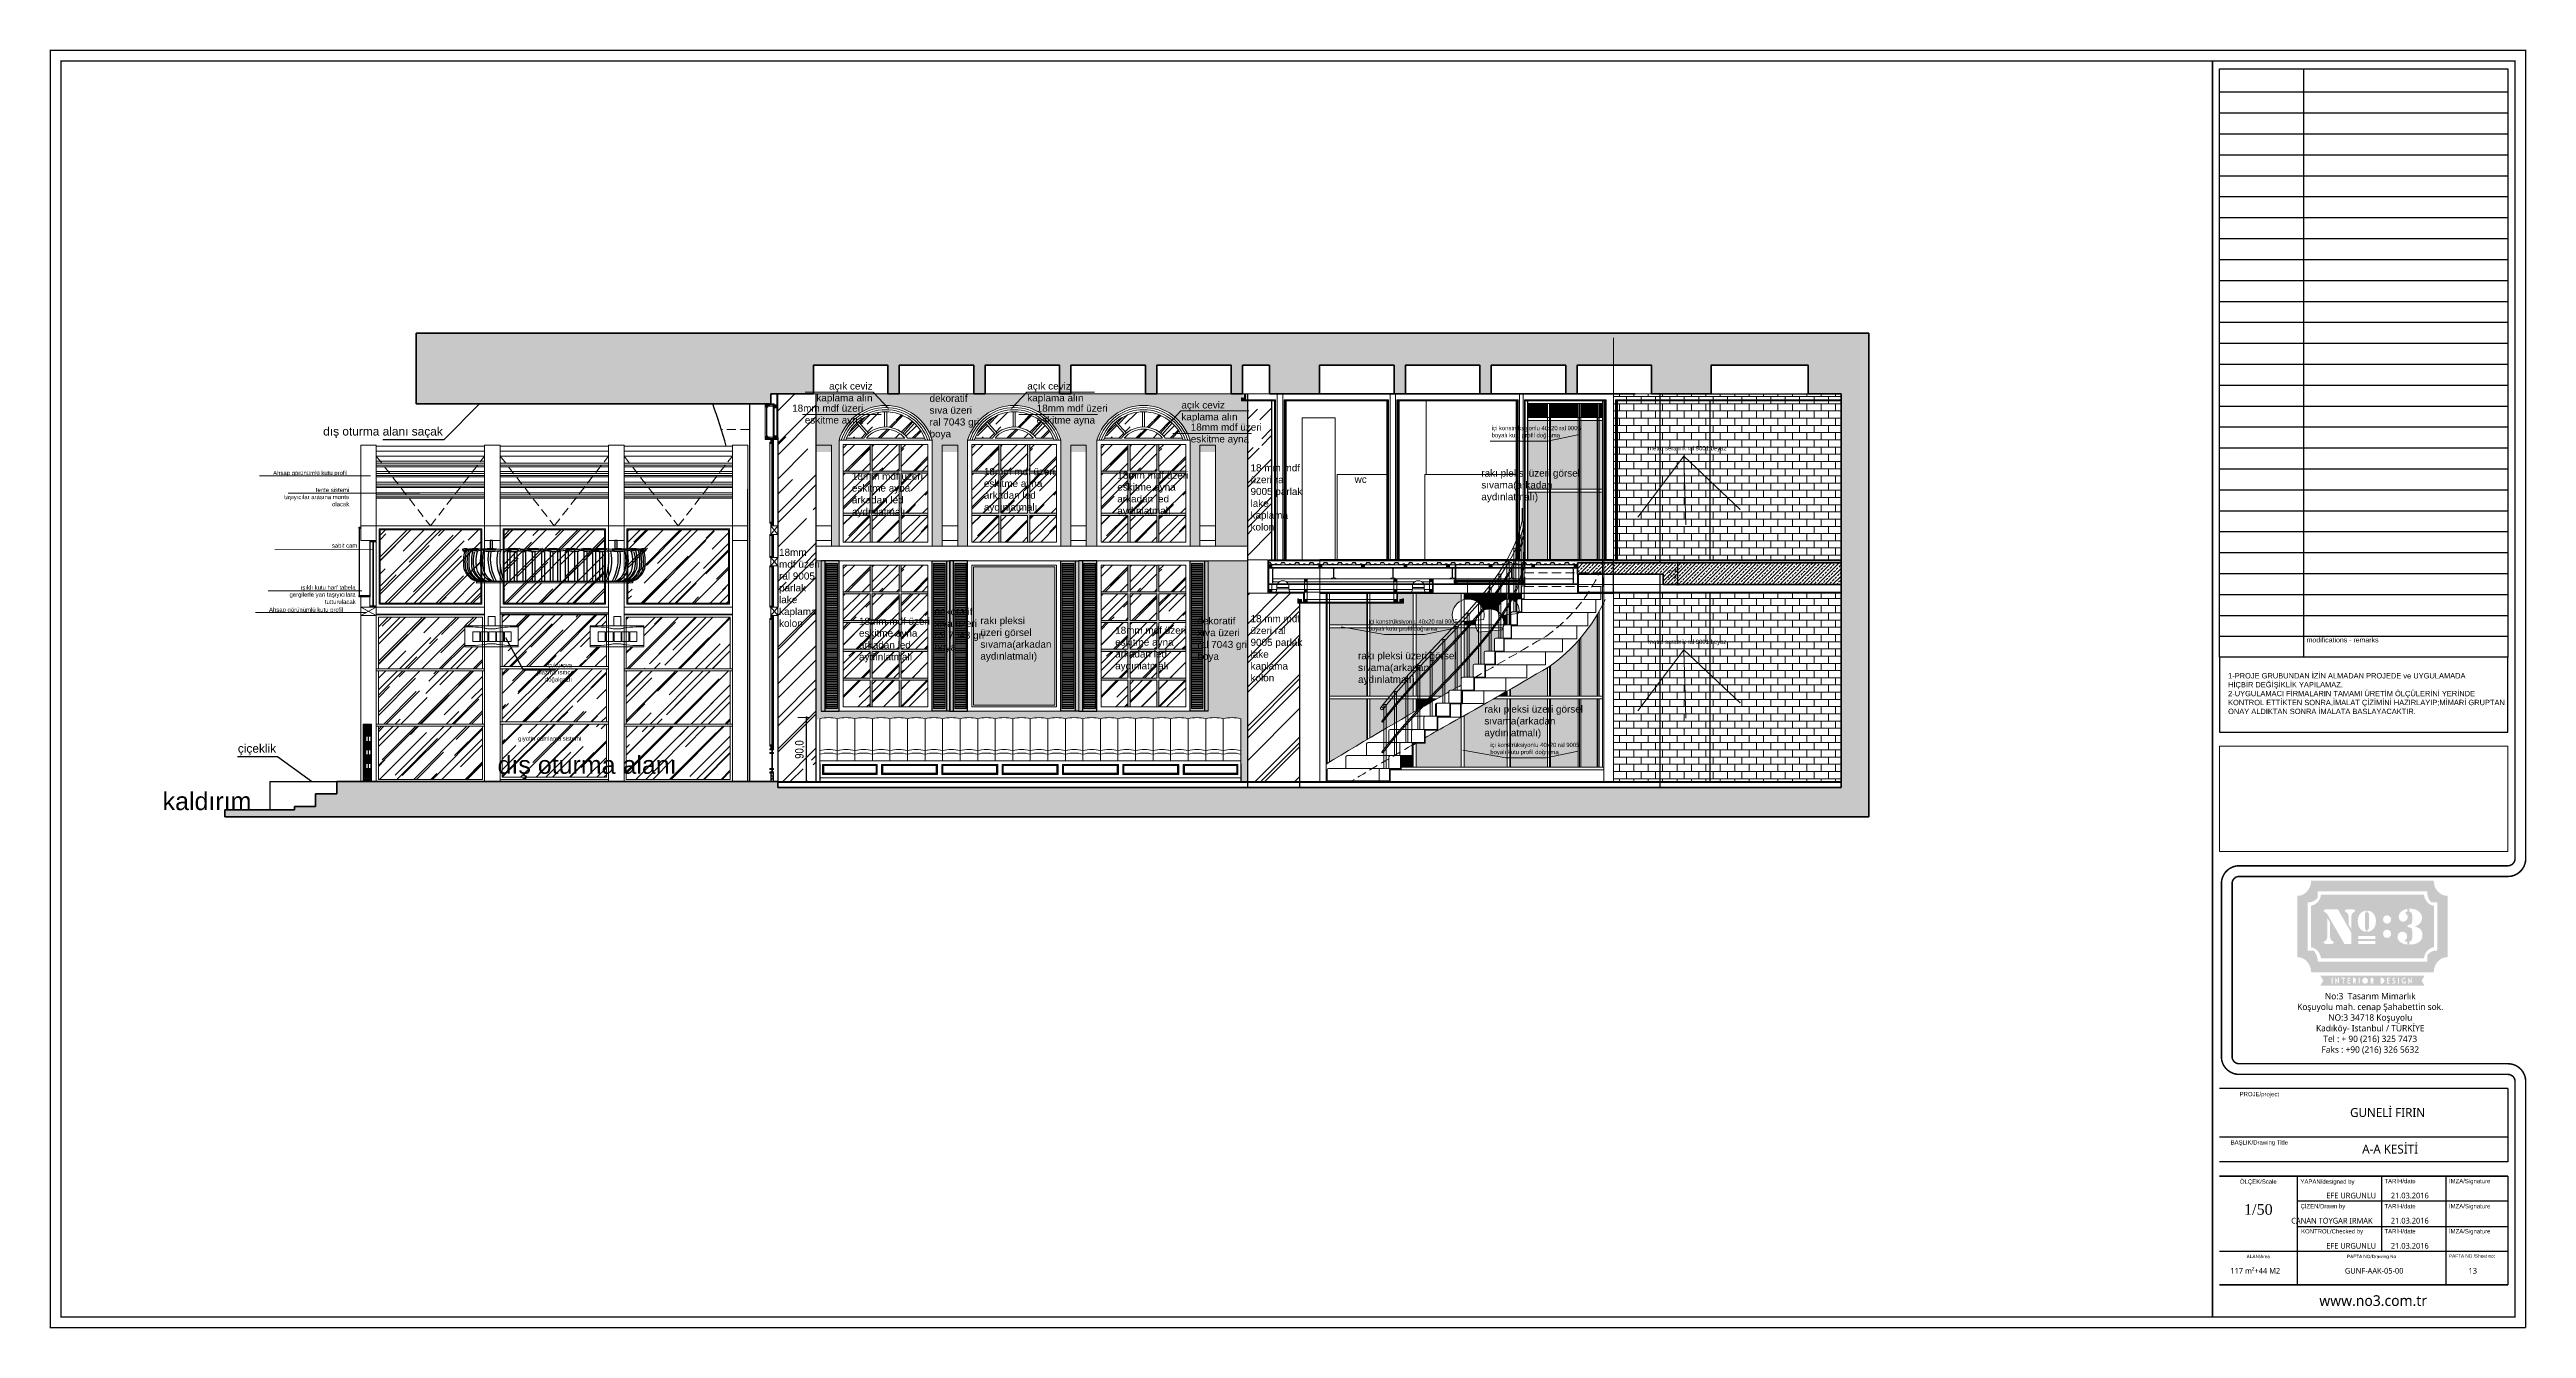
# Model space of a CAD drawing. Header units: millimetres. Extents: x 54215 to 67697, y 23496 to 56611.
# Drawn here: x 55067 to 58559, y 42007 to 43809 of the extents above; entities that cross this region are included whole.
import ezdxf
from ezdxf.enums import TextEntityAlignment as Align

# ---------------------------------------------------------------- set-up
doc = ezdxf.new("R2010")
doc.units = ezdxf.units.MM
doc.linetypes.add('DASHED', pattern=[19.05, 12.7, -6.35])
for name, color, linetype, lineweight in [('- 0.20', 41, 'Continuous', 20), ('- 0.25', 43, 'Continuous', 25), ('- 0.50', 30, 'Continuous', 50), ('no3_ahsap gorunus arka ince', 53, 'Continuous', 15), ('no3_ahsap gorunus on ince', 32, 'Continuous', 13), ('no3_cam gorunus arka', 140, 'Continuous', 13), ('no3_cam kesit arka', 141, 'Continuous', 18), ('no3_duvar kaplama', 8, 'Continuous', 0), ('no3_duvar kaplama trimli', 8, 'Continuous', 0), ('no3_duvar mevcut', 4, 'Continuous', 35), ('no3_döşeme kaplama', 8, 'Continuous', 0), ('no3_döşeme kaplama trimli', 8, 'Continuous', 0), ('no3_elektrik işaretleri', 10, 'Continuous', 0), ('no3_kutu profil gorunus', 8, 'Continuous', 0), ('no3_kutuprofil kesit', 74, 'Continuous', 18), ('no3_led doseme', 50, 'FENCELINE1', 0), ('no3_tavan aydınlatma', 50, 'Continuous', 13), ('no3_tefriş arka ince', 65, 'Continuous', 13), ('no3_yazı duvar', 152, 'Continuous', 0), ('no3_ölçü detay', 252, 'Continuous', 0), ('t_ahsap', 25, 'Continuous', 20), ('t_tarama', 251, 'Continuous', 20), ('t_yazı', 154, 'Continuous', 25), ('ölçü', 4, 'Continuous', 13)]:
    doc.layers.add(name, color=color, linetype=linetype, lineweight=lineweight)
doc.layers.add('0 rölöve', color=7, linetype='Continuous', true_color=0xf1380e)
doc.layers.add('Layer 1', color=7, linetype='Continuous')
for name, color, linetype, lineweight, true_color in [('no3_ahsap kesit on', 7, 'Continuous', 20, 0xfca103), ('no3_alçıpan kesit', 7, 'Continuous', 20, 0xf5003d), ('no3_doğrama gorunus', 7, 'Continuous', 0, 0x004d4d), ('no3_tefriş ön ince', 7, 'Continuous', 18, 0x8c1aff)]:
    doc.layers.add(name, color=color, linetype=linetype, lineweight=lineweight, true_color=true_color)
doc.styles.add('ARIALT', font='arial.ttf', dxfattribs={"height": 10})
doc.styles.add('AT-ARIAL', font='arial.ttf')
doc.styles.add('olcu', font='arial.ttf', dxfattribs={"width": 0.8})
doc.styles.get("Standard").update_dxf_attribs({"font": 'arial.ttf'})
doc.linetypes.add('FENCELINE1', pattern='A,0.25,-0.1,[133,ltypeshp.shx,S=0.1,R=0,X=-0.1,Y=0],-0.1,1', length=1.45)
doc.dimstyles.new('tufan', dxfattribs={"dimtxt": 12, "dimasz": 0.5, "dimexe": 1.25, "dimexo": 0.625, "dimgap": 2, "dimtad": 1, "dimdec": 0, "dimzin": 1, "dimtxsty": 'olcu', "dimblk1": 'sol', "dimblk2": 'sag', "dimsah": 1, "dimcen": 0, "dimse1": 1, "dimse2": 1, "dimclrd": 256, "dimclrt": 256, "dimadec": 0, "dimazin": 0, "dimtfac": 1, "dimtdec": 0, "dimtix": 1, "dimtmove": 0, "dimatfit": 2, "dimldrblk": 'NONE', "dimfxl": 1.25, "dimarcsym": 0})
pattern_1 = [(0, (43807.661, 19545.499), (0, 10.16), []), (90, (43807.661, 19545.499), (-10.16, 10.16), [10.16, -10.16])]
pattern_2 = [(45, (43807.66, 19545.5), (43.10523, 114.94728), [762, -101.6, 254, -50.8]), (45, (43837.475, 19611.235), (-83.69599, 11.85394), [152.4, -16.764, 304.8, -38.1]), (45, (43795.09, 19593.993), (162.72224, 210.856414), [406.4, -71.12, 203.2, -50.8])]
pattern_3 = [(45, (43807.661, 19545.4995), (-5.3033009, 5.3033009), []), (45, (43812.956, 19545.4995), (-5.3033009, 5.3033009), [3.6, -1.5])]
pattern_4 = [(45, (-1842.794, 14849.549), (21.552615, 57.473639), [381, -50.8, 127, -25.4]), (45, (-1827.887, 14882.416), (-41.847994, 5.926969), [76.2, -8.382, 152.4, -19.05]), (45, (-1849.08, 14873.795), (81.3611205, 105.428207), [203.2, -35.56, 101.6, -25.4])]
pattern_5 = [(45, (-2206.248, 14849.549), (21.552615, 57.473639), [381, -50.8, 127, -25.4]), (45, (-2191.34, 14882.416), (-41.847994, 5.926969), [76.2, -8.382, 152.4, -19.05]), (45, (-2212.534, 14873.795), (81.3611205, 105.428207), [203.2, -35.56, 101.6, -25.4])]
pattern_6 = [(45, (-2024.947, 14849.549), (21.552615, 57.473639), [381, -50.8, 127, -25.4]), (45, (-2010.04, 14882.416), (-41.847994, 5.926969), [76.2, -8.382, 152.4, -19.05]), (45, (-2031.234, 14873.795), (81.3611205, 105.428207), [203.2, -35.56, 101.6, -25.4])]
pattern_7 = [(0, (43807.6607, 19545.4995), (0, 2.54), []), (0, (43807.6607, 19545.817), (0, 2.54), []), (0, (43807.6607, 19546.1345), (0, 2.54), [])]
pattern_8 = [(0, (43625.5074, 19545.4995), (0, 2.54), []), (0, (43625.5074, 19545.817), (0, 2.54), []), (0, (43625.5074, 19546.1345), (0, 2.54), [])]
pattern_9 = [(0, (43444.2068, 19545.4995), (0, 2.54), []), (0, (43444.2068, 19545.817), (0, 2.54), []), (0, (43444.2068, 19546.1345), (0, 2.54), [])]

# ---------------------------------------------------------------- blocks, each defined once
blk = doc.blocks.new('sol')
at = {"layer": 'ölçü'}
blk.add_line((0, 5), (0, -25), dxfattribs=at)
blk.add_circle((0, 0), 2, dxfattribs=at)
blk = doc.blocks.new('sag')
at = {"layer": 'ölçü'}
blk.add_line((0, -5), (0, 25), dxfattribs=at)
blk.add_circle((0, 0), 2, dxfattribs=at)
blk = doc.blocks.new('*D401')
at = {"layer": '0 rölöve', "lineweight": -2, "transparency": 16777216}
blk.add_line((57362.2, 43055.5), (57362.2, 43085), dxfattribs=at)
at = {"layer": 'Defpoints', "color": 0, "transparency": 16777216}
for p in [(57341.3, 43085.5), (57341.3, 43055), (57362.2, 43085.5)]:
    blk.add_point(p, dxfattribs=at)
at = {"layer": '0 rölöve', "lineweight": -2, "transparency": 16777216, "xscale": 0.5, "yscale": 0.5, "zscale": 0.5}
for name, p, rotation in [('sag', (57362.2, 43085.5), 90), ('sol', (57362.2, 43055), 270)]:
    blk.add_blockref(name, p, dxfattribs=dict(at, rotation=rotation))
at = {"layer": '0 rölöve', "transparency": 16777216, "insert": (57354.1, 43070.2), "char_height": 12, "attachment_point": 5, "rotation": 90, "style": 'olcu'}
blk.add_mtext('31', dxfattribs=at)
blk = doc.blocks.new('_None')
blk = doc.blocks.new('sfertkıkl')
at = {"layer": 'no3_duvar kaplama'}
for points in [[(3755.3, 3906.4), (3832.3, 3906.4), (3832.3, 3892.3), (3755.3, 3892.3)], [(3755.6, 3906.1), (3832, 3906.1), (3832, 3892.6), (3755.6, 3892.6)], [(3756.7, 3905), (3830.9, 3905), (3830.9, 3893.7), (3756.7, 3893.7)], [(3757, 3904.7), (3830.6, 3904.7), (3830.6, 3894), (3757, 3894)], [(3838.3, 3906.4), (3917.3, 3906.4), (3917.3, 3892.3), (3838.3, 3892.3)], [(3838.6, 3906.1), (3917, 3906.1), (3917, 3892.6), (3838.6, 3892.6)], [(3839.7, 3905), (3915.9, 3905), (3915.9, 3893.7), (3839.7, 3893.7)], [(3840, 3904.7), (3915.6, 3904.7), (3915.6, 3894), (3840, 3894)], [(3923.3, 3906.4), (4002.3, 3906.4), (4002.3, 3892.3), (3923.3, 3892.3)], [(3923.6, 3906.1), (4002, 3906.1), (4002, 3892.6), (3923.6, 3892.6)], [(3924.7, 3905), (4000.9, 3905), (4000.9, 3893.7), (3924.7, 3893.7)], [(3925, 3904.7), (4000.6, 3904.7), (4000.6, 3894), (3925, 3894)], [(4008.3, 3906.4), (4087.3, 3906.4), (4087.3, 3892.3), (4008.3, 3892.3)], [(4008.6, 3906.1), (4087, 3906.1), (4087, 3892.6), (4008.6, 3892.6)], [(4009.7, 3905), (4085.9, 3905), (4085.9, 3893.7), (4009.7, 3893.7)], [(4010, 3904.7), (4085.6, 3904.7), (4085.6, 3894), (4010, 3894)], [(4093.3, 3906.4), (4172.3, 3906.4), (4172.3, 3892.3), (4093.3, 3892.3)], [(4093.6, 3906.1), (4172, 3906.1), (4172, 3892.6), (4093.6, 3892.6)], [(4094.7, 3905), (4170.9, 3905), (4170.9, 3893.7), (4094.7, 3893.7)], [(4095, 3904.7), (4170.6, 3904.7), (4170.6, 3894), (4095, 3894)], [(4178.3, 3906.4), (4257.3, 3906.4), (4257.3, 3892.3), (4178.3, 3892.3)], [(4178.6, 3906.1), (4257, 3906.1), (4257, 3892.6), (4178.6, 3892.6)], [(4179.7, 3905), (4255.9, 3905), (4255.9, 3893.7), (4179.7, 3893.7)], [(4180, 3904.7), (4255.6, 3904.7), (4255.6, 3894), (4180, 3894)], [(4340.8, 3906.4), (4263.8, 3906.4), (4263.8, 3892.3), (4340.8, 3892.3)], [(4340.5, 3906.1), (4264.1, 3906.1), (4264.1, 3892.6), (4340.5, 3892.6)], [(4339.4, 3905), (4265.2, 3905), (4265.2, 3893.7), (4339.4, 3893.7)], [(4339.1, 3904.7), (4265.5, 3904.7), (4265.5, 3894), (4339.1, 3894)]]:
    blk.add_lwpolyline(points, close=True, dxfattribs=at)
at = {"layer": 'no3_tefriş ön ince'}
for p, q in [((3751.3, 3970.7), (3751.3, 3911.4)), ((3776, 3970.7), (3776, 3925.7)), ((3800.8, 3925.7), (3800.8, 3970.7)), ((3825.5, 3925.7), (3825.5, 3970.7)), ((3850.2, 3925.7), (3850.2, 3970.7)), ((3875, 3925.7), (3875, 3970.7)), ((3899.7, 3925.7), (3899.7, 3970.7)), ((3924.4, 3925.7), (3924.4, 3970.7)), ((3949.1, 3925.7), (3949.1, 3970.7)), ((3973.9, 3925.7), (3973.9, 3970.7)), ((3998.6, 3925.7), (3998.6, 3970.7)), ((4023.3, 3925.7), (4023.3, 3970.7)), ((4048.1, 3925.7), (4048.1, 3970.7)), ((4072.8, 3925.7), (4072.8, 3970.7)), ((4097.5, 3925.7), (4097.5, 3970.7)), ((4122.3, 3925.7), (4122.3, 3970.7)), ((4147, 3925.7), (4147, 3970.7)), ((4171.7, 3925.7), (4171.7, 3970.7)), ((4196.5, 3925.7), (4196.5, 3970.7)), ((4221.2, 3925.7), (4221.2, 3970.7)), ((4245.9, 3925.7), (4245.9, 3970.7)), ((4270.6, 3925.7), (4270.6, 3970.7)), ((4295.4, 3925.7), (4295.4, 3970.7)), ((4320.1, 3925.7), (4320.1, 3970.7)), ((4344.8, 3970.7), (4344.8, 3911.4)), ((3751.3, 3911.4), (4344.8, 3911.4)), ((3751.3, 3911.4), (3751.3, 3882.3)), ((3776, 3925.7), (3776, 3911.4)), ((3800.8, 3911.4), (3800.8, 3925.7)), ((3825.5, 3911.4), (3825.5, 3925.7)), ((3850.2, 3911.4), (3850.2, 3925.7)), ((3875, 3911.4), (3875, 3925.7)), ((3899.7, 3911.4), (3899.7, 3925.7)), ((3924.4, 3911.4), (3924.4, 3925.7)), ((3949.1, 3911.4), (3949.1, 3925.7)), ((3973.9, 3911.4), (3973.9, 3925.7)), ((3998.6, 3911.4), (3998.6, 3925.7)), ((4023.3, 3911.4), (4023.3, 3925.7)), ((4048.1, 3911.4), (4048.1, 3925.7)), ((4072.8, 3911.4), (4072.8, 3925.7)), ((4097.5, 3911.4), (4097.5, 3925.7)), ((4122.3, 3911.4), (4122.3, 3925.7)), ((4147, 3911.4), (4147, 3925.7)), ((4171.7, 3911.4), (4171.7, 3925.7)), ((4196.5, 3911.4), (4196.5, 3925.7)), ((4221.2, 3911.4), (4221.2, 3925.7)), ((4245.9, 3911.4), (4245.9, 3925.7)), ((4270.6, 3911.4), (4270.6, 3925.7)), ((4295.4, 3911.4), (4295.4, 3925.7)), ((4320.1, 3911.4), (4320.1, 3925.7)), ((4344.8, 3911.4), (4344.8, 3882.3)), ((4344.8, 3887.3), (3751.3, 3887.3))]:
    blk.add_line(p, q, dxfattribs=at)
for centre in [(3763.7, 3923.8), (3788.4, 3923.8), (3813.1, 3923.8), (3837.9, 3923.8), (3862.6, 3923.8), (3887.3, 3923.8), (3912.1, 3923.8), (3936.8, 3923.8), (3961.5, 3923.8), (3986.2, 3923.8), (4011, 3923.8), (4035.7, 3923.8), (4060.4, 3923.8), (4085.2, 3923.8), (4109.9, 3923.8), (4134.6, 3923.8), (4159.4, 3923.8), (4184.1, 3923.8), (4208.8, 3923.8), (4233.5, 3923.8), (4258.3, 3923.8), (4283, 3923.8), (4307.7, 3923.8), (4332.5, 3923.8), (3763.7, 3878.9), (3763.7, 3873.9), (3788.4, 3878.9), (3788.4, 3873.9), (3813.1, 3878.9), (3813.1, 3873.9), (3837.9, 3878.9), (3837.9, 3873.9), (3862.6, 3878.9), (3862.6, 3873.9), (3887.3, 3878.9), (3887.3, 3873.9), (3912.1, 3878.9), (3912.1, 3873.9), (3936.8, 3878.9), (3936.8, 3873.9), (3961.5, 3878.9), (3961.5, 3873.9), (3986.2, 3878.9), (3986.2, 3873.9), (4011, 3878.9), (4011, 3873.9), (4035.7, 3878.9), (4035.7, 3873.9), (4060.4, 3878.9), (4060.4, 3873.9), (4085.2, 3878.9), (4085.2, 3873.9), (4109.9, 3878.9), (4109.9, 3873.9), (4134.6, 3878.9), (4134.6, 3873.9), (4159.4, 3878.9), (4159.4, 3873.9), (4184.1, 3878.9), (4184.1, 3873.9), (4208.8, 3878.9), (4208.8, 3873.9), (4233.5, 3878.9), (4233.5, 3873.9), (4258.3, 3878.9), (4258.3, 3873.9), (4283, 3878.9), (4283, 3873.9), (4307.7, 3878.9), (4307.7, 3873.9), (4332.5, 3878.9), (4332.5, 3873.9)]:
    blk.add_arc(centre, 48.5, 75.219, 104.781, dxfattribs=at)
blk = doc.blocks.new('*D404')
at = {"layer": '0 rölöve', "lineweight": -2, "transparency": 16777216}
blk.add_line((56134, 42778), (56134, 42867), dxfattribs=at)
at = {"layer": 'Defpoints', "color": 0, "transparency": 16777216}
for p in [(56134, 42867.5), (56152.5, 42867.5), (56152.5, 42777.5)]:
    blk.add_point(p, dxfattribs=at)
at = {"layer": '0 rölöve', "lineweight": -2, "transparency": 16777216, "xscale": 0.5, "yscale": 0.5, "zscale": 0.5}
for name, p, rotation in [('sag', (56134, 42867.5), 90), ('sol', (56134, 42777.5), 270)]:
    blk.add_blockref(name, p, dxfattribs=dict(at, rotation=rotation))
at = {"layer": '0 rölöve', "transparency": 16777216, "insert": (56124.8, 42822.5), "char_height": 12, "attachment_point": 5, "rotation": 90, "style": 'olcu'}
blk.add_mtext('90,0', dxfattribs=at)
blk = doc.blocks.new('tttt')
at = {"layer": 'no3_tavan aydınlatma'}
for p, q in [((1845.4, 4789.3), (1846.8, 4795.4)), ((1845.4, 4789.3), (1864.9, 4789.3)), ((1863.5, 4802.4), (1846.8, 4802.4)), ((1846.8, 4802.4), (1846.8, 4797.4)), ((1863.5, 4797.4), (1846.8, 4797.4)), ((1846.8, 4797.4), (1846.8, 4795.4)), ((1863.5, 4795.4), (1846.8, 4795.4)), ((1863.5, 4797.4), (1863.5, 4802.4)), ((1863.5, 4795.4), (1863.5, 4797.4)), ((1864.9, 4789.3), (1863.5, 4795.4))]:
    blk.add_line(p, q, dxfattribs=at)
blk.add_arc((1855.1, 4798), 8.79, 29.8912, 150.1088, dxfattribs=at)
blk = doc.blocks.new('çesan tavanbıdı')
at = {"layer": 'no3_kutu profil gorunus'}
for p, q in [((1977.8, 4837.7), (1977.8, 4859.4)), ((1978.8, 4837.7), (1978.8, 4859.4)), ((2072.1, 4837.7), (2072.1, 4859.4)), ((2073.1, 4837.7), (2073.1, 4859.4)), ((1980.3, 4837.7), (2070.6, 4837.7)), ((2070.6, 4836), (1980.3, 4836)), ((2070.6, 4835.7), (1980.3, 4835.7)), ((2070.6, 4833.7), (1980.3, 4833.7))]:
    blk.add_line(p, q, dxfattribs=at)
for centre in [(1980.4, 4836.1), (1985.4, 4836.1), (1990.4, 4836.1), (1995.4, 4836.1), (2000.4, 4836.1), (2005.4, 4836.1), (2010.4, 4836.1), (2015.4, 4836.1), (2020.4, 4836.1), (2025.4, 4836.1), (2030.4, 4836.1), (2035.4, 4836.1), (2040.4, 4836.1), (2045.4, 4836.1), (2050.4, 4836.1), (2055.4, 4836.1), (2060.4, 4836.1), (2065.4, 4836.1), (2070.4, 4836.1)]:
    blk.add_circle(centre, 0.15, dxfattribs=at)
at = {"layer": 'no3_kutuprofil kesit'}
for p, q in [((1976.3, 4833.7), (1980.3, 4837.7)), ((1980.3, 4833.7), (1976.3, 4837.7)), ((2070.6, 4833.7), (2074.6, 4837.7)), ((2074.6, 4833.7), (2070.6, 4837.7))]:
    blk.add_line(p, q, dxfattribs=at)
for points in [[(1976.3, 4833.7), (1980.3, 4833.7), (1980.3, 4837.7), (1976.3, 4837.7)], [(2070.6, 4833.7), (2074.6, 4833.7), (2074.6, 4837.7), (2070.6, 4837.7)]]:
    blk.add_lwpolyline(points, close=True, dxfattribs=at)
blk = doc.blocks.new('50ad')
at = {"layer": 't_ahsap'}
blk.add_lwpolyline([(826.4, -8720.7), (784.9, -8725.1)], dxfattribs=at)
blk.add_arc((804.8, -8714.5), 22.5, 343.8826, 208.1494, dxfattribs=at)
at = {"layer": 't_tarama'}
blk.add_lwpolyline([(803.7, -8667), (803.7, -8692)], dxfattribs=at)
blk = doc.blocks.new('40ol')
at = {"layer": 't_ahsap'}
blk.add_lwpolyline([(852.8, -8721.2), (819.6, -8724.7)], dxfattribs=at)
blk.add_arc((835, -8712), 20, 332.485, 219.5469, dxfattribs=at)
at = {"layer": 't_tarama'}
blk.add_lwpolyline([(835, -8652.9), (835, -8692)], dxfattribs=at)
blk = doc.blocks.new('yuhb')
at = {"layer": 't_ahsap'}
for points in [[(872.8, -8652.9), (872.8, -8678.2)], [(886.8, -8698.6), (860.3, -8701.4)]]:
    blk.add_lwpolyline(points, dxfattribs=at)
blk.add_arc((872.8, -8693.2), 15, 338.7887, 213.2432, dxfattribs=at)
blk = doc.blocks.new('are6bk')
blk.add_lwpolyline([(57039.1, 26913.6), (57039.1, 26927), (57029.2, 26927), (57029.2, 26913.6)])
for points in [[(56995.9, 26884.2), (57071.5, 26884.2), (57071.5, 26913.6), (56995.9, 26913.6)], [(57007.4, 26891.4), (57017.2, 26891.4), (57017.2, 26905.3), (57007.4, 26905.3)], [(57018.5, 26891.4), (57028.4, 26891.4), (57028.4, 26905.3), (57018.5, 26905.3)], [(57029.8, 26891.4), (57039.7, 26891.4), (57039.7, 26905.3), (57029.8, 26905.3)], [(57040.7, 26891.4), (57050.6, 26891.4), (57050.6, 26905.3), (57040.7, 26905.3)], [(57051.8, 26891.4), (57061.6, 26891.4), (57061.6, 26905.3), (57051.8, 26905.3)]]:
    blk.add_lwpolyline(points, close=True)
for points in [[(56995.9, 26912), (57007.2, 26912, -0.046816), (57023.7, 26910.5, -0.013036), (57028.2, 26909.5), (57033.7, 26909.5)], [(56995.9, 26885.8), (57007.2, 26885.8, 0.046816), (57023.7, 26887.3, 0.013036), (57028.2, 26888.3), (57033.7, 26888.3)], [(57071.5, 26912), (57060.2, 26912, 0.046816), (57043.7, 26910.5, 0.013036), (57039.2, 26909.5), (57033.7, 26909.5)], [(57071.5, 26885.8), (57060.2, 26885.8, -0.046816), (57043.7, 26887.3, -0.013036), (57039.2, 26888.3), (57033.7, 26888.3)]]:
    blk.add_lwpolyline(points, format="xyb")
blk = doc.blocks.new('sepepepryh j')
for p, q in [((11904.1, 23556.3), (11904.1, 23514.1)), ((11904.1, 23556.3), (11908.1, 23556.3)), ((11908.1, 23556.3), (11908.1, 23514.1)), ((11908.6, 23556.3), (11912.6, 23556.3)), ((11913.9, 23556.3), (11913.9, 23514.1)), ((11913.9, 23556.3), (11917.9, 23556.3)), ((11917.9, 23556.3), (11917.9, 23514.1)), ((11926.1, 23556.3), (11926.1, 23514.1)), ((11926.1, 23556.3), (11930.1, 23556.3)), ((11930.1, 23556.3), (11930.1, 23514.1)), ((11937.4, 23556.3), (11941.4, 23556.3)), ((11939.3, 23556.3), (11939.3, 23514.1)), ((11939.3, 23556.3), (11943.3, 23556.3)), ((11943.3, 23556.3), (11943.3, 23514.1)), ((11952.6, 23556.3), (11952.6, 23514.1)), ((11952.6, 23556.3), (11956.6, 23556.3)), ((11956.6, 23556.3), (11956.6, 23514.1)), ((11964.6, 23556.3), (11964.6, 23514.1)), ((11964.6, 23556.3), (11968.6, 23556.3)), ((11968.6, 23556.3), (11968.6, 23514.1)), ((11975.1, 23556.3), (11975.1, 23514.1)), ((11975.1, 23556.3), (11979.1, 23556.3)), ((11979.1, 23556.3), (11979.1, 23514.1)), ((11986, 23556.3), (11986, 23514.1)), ((11990, 23556.3), (11986, 23556.3)), ((11990, 23556.3), (11990, 23514.1)), ((11999.3, 23556.3), (11999.3, 23514.1)), ((12003.3, 23556.3), (11999.3, 23556.3)), ((12005.2, 23556.3), (12001.2, 23556.3)), ((12003.3, 23556.3), (12003.3, 23514.1)), ((12012.4, 23556.3), (12012.4, 23514.1)), ((12016.4, 23556.3), (12012.4, 23556.3)), ((12016.4, 23556.3), (12016.4, 23514.1)), ((12024.7, 23556.3), (12024.7, 23514.1)), ((12028.7, 23556.3), (12024.7, 23556.3)), ((12028.7, 23556.3), (12028.7, 23514.1)), ((12034, 23556.3), (12030, 23556.3)), ((12033.6, 23556.3), (12037.6, 23556.3)), ((12034.5, 23556.3), (12034.5, 23514.1)), ((12038.5, 23556.3), (12034.5, 23556.3)), ((12038.5, 23556.3), (12038.5, 23514.1))]:
    blk.add_line(p, q)
blk.add_lwpolyline([(11861.6, 23514.1), (12081, 23514.5), (12081, 23511.7), (11861.6, 23511.3)], close=True)
for centre, radius, start, end in [((11842.7, 23558.5), 1.39, 122.3781, 261.0693), ((11845.1, 23547), 13, 71.43, 104.2056), ((11901.7, 23542), 59.3, 165.5104, 189.4557), ((11843.3, 23557.1), 0.868, 106.0011, 270.1074), ((11842.9, 23571.1), 13.1, 270.9444, 292.1774), ((11842.4, 23570.4), 14.2, 273.971, 294.2875), ((11904, 23542), 59.3, 165.5104, 189.4557), ((11906.8, 23542), 59.3, 165.5104, 189.4557), ((11859.4, 23482.1), 77.7, 83.6459, 98.5302), ((11854.6, 23517.7), 40.3, 85.3931, 99.1667), ((11909.2, 23542), 59.3, 165.5104, 189.4557), ((11913, 23542), 59.3, 165.5104, 189.4557), ((11902.8, 23541.8), 46.6, 162.7546, 196.5012), ((11880, 23441.6), 118.3, 83.2772, 100.8191), ((11862.2, 23567.5), 10.6, 245.6833, 277.0788), ((11906.4, 23541.8), 46.6, 162.7546, 196.5012), ((11881.1, 23457.6), 100.9, 85.7874, 100.0182), ((11936.5, 23542.9), 70.2, 168.4652, 191.0202), ((11939.8, 23542.9), 70.2, 168.4652, 191.0202), ((11880.9, 23680.8), 124.2, 265.4247, 277.1494), ((11944, 23547.1), 66.9, 172.3915, 209.0965), ((11947.3, 23547.1), 66.9, 172.3915, 209.0965), ((11949.1, 23543.8), 59.6, 167.6962, 209.3281), ((11976.2, 23545.4), 82.5, 172.0041, 201.8069), ((11913, 23458.2), 101.9, 81.9794, 100.8718), ((11914.1, 23492.4), 66.3, 84.906, 100.8005), ((11915, 23663.5), 106.8, 262.8363, 278.3951), ((11941.8, 23458.2), 101.9, 81.9794, 100.8718), ((11942.9, 23492.4), 66.3, 84.906, 100.8005), ((11943.8, 23663.5), 106.8, 262.8363, 278.3951), ((11969, 23458.2), 101.9, 81.9794, 100.8718), ((11970.1, 23492.4), 66.3, 84.906, 100.8005), ((11971, 23663.5), 106.8, 262.8363, 278.3951), ((11993.8, 23449.7), 110.2, 83.0014, 99.2894), ((11998.1, 23476.5), 82.2, 85.7872, 98.0408), ((11997.9, 23612.4), 55.7, 258.2914, 281.5629), ((12017, 23506.3), 53.7, 84.0543, 103.8936), ((12020.2, 23493.6), 65.2, 85.6911, 99.8146), ((12017.4, 23591.8), 35, 256.2999, 285.0593), ((12038, 23458.2), 101.9, 81.9794, 100.8718), ((12039.1, 23492.4), 66.3, 84.906, 100.8005), ((12040, 23663.5), 106.8, 262.8363, 278.3951), ((11965.1, 23545.4), 82.5, 338.1931, 7.9959), ((11992.2, 23543.8), 59.6, 330.6719, 12.3038), ((12060.4, 23680.8), 124.2, 262.8506, 274.5753), ((12061.2, 23441.6), 118.3, 79.1809, 96.7228), ((11994, 23547.1), 66.9, 330.9035, 7.6085), ((12060.2, 23457.6), 100.9, 79.9818, 94.2126), ((11997.3, 23547.1), 66.9, 330.9035, 7.6085), ((12001.5, 23542.9), 70.2, 348.9798, 11.5348), ((12081.9, 23482.1), 77.7, 81.4698, 96.3541), ((12004.8, 23542.9), 70.2, 348.9798, 11.5348), ((12079.1, 23567.5), 10.6, 262.9212, 294.3167), ((12034.9, 23541.8), 46.6, 343.4988, 17.2454), ((12038.5, 23541.8), 46.6, 343.4988, 17.2454), ((12086.7, 23517.7), 40.3, 80.8333, 94.6069), ((12028.3, 23542), 59.3, 350.5443, 14.4896), ((12032.1, 23542), 59.3, 350.5443, 14.4896), ((12034.5, 23542), 59.3, 350.5443, 14.4896), ((12096.2, 23547), 13, 75.7944, 108.57), ((12098.9, 23570.4), 14.2, 245.7125, 266.029), ((12098.4, 23571.1), 13.1, 247.8226, 269.0556), ((12037.3, 23542), 59.3, 350.5443, 14.4896), ((12039.6, 23542), 59.3, 350.5443, 14.4896), ((12098, 23557.1), 0.868, 269.8926, 73.9989), ((12098.6, 23558.5), 1.39, 278.9307, 57.6219), ((11868.4, 23539.5), 26.3, 196.1295, 255.038), ((11870.7, 23539.5), 26.3, 196.1295, 252.1177), ((11873.5, 23539.5), 26.3, 196.1295, 252.1177), ((11875.9, 23539.5), 26.3, 196.1295, 252.1177), ((11879.7, 23539.5), 26.3, 196.1295, 252.1177), ((11883.7, 23539.6), 27.8, 203.2493, 244.3273), ((11887.3, 23539.6), 27.8, 203.2493, 244.3273), ((11893.1, 23537.9), 26.8, 198.1335, 240.3711), ((11896.4, 23537.9), 26.8, 198.1335, 240.3711), ((12044.9, 23537.9), 26.8, 299.6289, 341.8665), ((12048.2, 23537.9), 26.8, 299.6289, 341.8665), ((12054, 23539.6), 27.8, 295.6727, 336.7507), ((12061.6, 23539.5), 26.3, 287.8823, 343.8705), ((12057.6, 23539.6), 27.8, 295.6727, 336.7507), ((12065.4, 23539.5), 26.3, 287.8823, 343.8705), ((12067.7, 23539.5), 26.3, 287.8823, 343.8705), ((12070.6, 23539.5), 26.3, 287.8823, 343.8705), ((12072.9, 23539.5), 26.3, 284.962, 343.8705)]:
    blk.add_arc(centre, radius, start, end)

msp = doc.modelspace()

# ---------------------------------------------------------------- hatches: boundary and pattern name
h = msp.add_hatch(color=256)
h.set_gradient(color1=(214, 214, 214), color2=(255, 255, 0), centered=1, name='INVHEMISPHERICAL')
h.paths.add_polyline_path([(56185.665, 43211.755), (56223.46, 43211.755), (56223.46, 43155.501), (56185.665, 43155.501), (56185.665, 43152.501), (56223.46, 43152.501), (56223.46, 43114.925), (56226.46, 43114.925), (56226.46, 43152.501), (56264.254, 43152.501), (56264.254, 43114.925), (56267.254, 43114.925), (56267.254, 43152.501), (56305.049, 43152.501), (56305.049, 43155.501), (56267.254, 43155.501), (56267.254, 43211.755), (56305.049, 43211.755), (56305.049, 43214.755), (56267.254, 43214.755), (56267.254, 43252.332), (56264.254, 43252.332), (56264.254, 43214.755), (56226.46, 43214.755), (56226.46, 43252.332), (56223.46, 43252.332), (56223.46, 43214.755), (56185.665, 43214.755)])
h.paths.add_polyline_path([(56226.46, 43211.755), (56264.254, 43211.755), (56264.254, 43155.501), (56226.46, 43155.501)], flags=16)
h = msp.add_hatch(color=256)
h.set_gradient(color1=(214, 214, 214), color2=(255, 255, 0), centered=1, name='INVHEMISPHERICAL')
h.paths.add_polyline_path([(56366.965, 43211.755), (56404.76, 43211.755), (56404.76, 43155.501), (56366.965, 43155.501), (56366.965, 43152.501), (56404.76, 43152.501), (56404.76, 43114.925), (56407.76, 43114.925), (56407.76, 43152.501), (56445.555, 43152.501), (56445.555, 43114.925), (56448.555, 43114.925), (56448.555, 43152.501), (56486.35, 43152.501), (56486.35, 43155.501), (56448.555, 43155.501), (56448.555, 43211.755), (56486.35, 43211.755), (56486.35, 43214.755), (56448.555, 43214.755), (56448.555, 43252.332), (56445.555, 43252.332), (56445.555, 43214.755), (56407.76, 43214.755), (56407.76, 43252.332), (56404.76, 43252.332), (56404.76, 43214.755), (56366.965, 43214.755)])
h.paths.add_polyline_path([(56407.76, 43211.755), (56445.555, 43211.755), (56445.555, 43155.501), (56407.76, 43155.501)], flags=16)
h = msp.add_hatch(color=256)
h.set_gradient(color1=(214, 214, 214), color2=(255, 255, 0), centered=1, name='INVHEMISPHERICAL')
h.paths.add_polyline_path([(56549.119, 43211.755), (56586.914, 43211.755), (56586.914, 43155.501), (56549.119, 43155.501), (56549.119, 43152.501), (56586.914, 43152.501), (56586.914, 43114.925), (56589.914, 43114.925), (56589.914, 43152.501), (56627.708, 43152.501), (56627.708, 43114.925), (56630.708, 43114.925), (56630.708, 43152.501), (56668.503, 43152.501), (56668.503, 43155.501), (56630.708, 43155.501), (56630.708, 43211.755), (56668.503, 43211.755), (56668.503, 43214.755), (56630.708, 43214.755), (56630.708, 43252.332), (56627.708, 43252.332), (56627.708, 43214.755), (56589.914, 43214.755), (56589.914, 43252.332), (56586.914, 43252.332), (56586.914, 43214.755), (56549.119, 43214.755)])
h.paths.add_polyline_path([(56589.914, 43211.755), (56627.708, 43211.755), (56627.708, 43155.501), (56589.914, 43155.501)], flags=16)
h = msp.add_hatch(color=256)
h.set_gradient(color1=(214, 214, 214), color2=(255, 255, 0), centered=1, name='INVHEMISPHERICAL')
h.paths.add_polyline_path([(56185.665, 43041.884), (56223.46, 43041.884), (56223.46, 43004.308), (56185.665, 43004.308), (56185.665, 43001.308), (56223.46, 43001.308), (56223.46, 42963.732), (56185.665, 42963.732), (56185.665, 42960.732), (56223.46, 42960.732), (56223.46, 42923.155), (56185.665, 42923.155), (56185.665, 42920.155), (56223.46, 42920.155), (56223.46, 42882.579), (56226.46, 42882.579), (56226.46, 42920.155), (56264.254, 42920.155), (56264.254, 42882.579), (56267.254, 42882.579), (56267.254, 42920.155), (56305.049, 42920.155), (56305.049, 42923.155), (56267.254, 42923.155), (56267.254, 42960.732), (56305.049, 42960.732), (56305.049, 42963.732), (56267.254, 42963.732), (56267.254, 43001.308), (56305.049, 43001.308), (56305.049, 43004.308), (56267.254, 43004.308), (56267.254, 43041.884), (56305.049, 43041.884), (56305.049, 43044.884), (56267.254, 43044.884), (56267.254, 43082.461), (56264.254, 43082.461), (56264.254, 43044.884), (56226.46, 43044.884), (56226.46, 43082.461), (56223.46, 43082.461), (56223.46, 43044.884), (56185.665, 43044.884)])
h.paths.add_polyline_path([(56226.46, 42960.732), (56264.254, 42960.732), (56264.254, 42923.155), (56226.46, 42923.155)], flags=16)
h.paths.add_polyline_path([(56226.46, 43001.308), (56264.254, 43001.308), (56264.254, 42963.732), (56226.46, 42963.732)], flags=16)
h.paths.add_polyline_path([(56226.46, 43041.884), (56264.254, 43041.884), (56264.254, 43004.308), (56226.46, 43004.308)], flags=16)
h = msp.add_hatch(color=256)
h.set_gradient(color1=(214, 214, 214), color2=(255, 255, 0), centered=1, name='INVHEMISPHERICAL')
h.paths.add_polyline_path([(56549.119, 43041.884), (56586.914, 43041.884), (56586.914, 43004.308), (56549.119, 43004.308), (56549.119, 43001.308), (56586.914, 43001.308), (56586.914, 42963.732), (56549.119, 42963.732), (56549.119, 42960.732), (56586.914, 42960.732), (56586.914, 42923.155), (56549.119, 42923.155), (56549.119, 42920.155), (56586.914, 42920.155), (56586.914, 42882.579), (56589.914, 42882.579), (56589.914, 42920.155), (56627.708, 42920.155), (56627.708, 42882.579), (56630.708, 42882.579), (56630.708, 42920.155), (56668.503, 42920.155), (56668.503, 42923.155), (56630.708, 42923.155), (56630.708, 42960.732), (56668.503, 42960.732), (56668.503, 42963.732), (56630.708, 42963.732), (56630.708, 43001.308), (56668.503, 43001.308), (56668.503, 43004.308), (56630.708, 43004.308), (56630.708, 43041.884), (56668.503, 43041.884), (56668.503, 43044.884), (56630.708, 43044.884), (56630.708, 43082.461), (56627.708, 43082.461), (56627.708, 43044.884), (56589.914, 43044.884), (56589.914, 43082.461), (56586.914, 43082.461), (56586.914, 43044.884), (56549.119, 43044.884)])
h.paths.add_polyline_path([(56589.914, 42960.732), (56627.708, 42960.732), (56627.708, 42923.155), (56589.914, 42923.155)], flags=16)
h.paths.add_polyline_path([(56589.914, 43001.308), (56627.708, 43001.308), (56627.708, 42963.732), (56589.914, 42963.732)], flags=16)
h.paths.add_polyline_path([(56589.914, 43041.884), (56627.708, 43041.884), (56627.708, 43004.308), (56589.914, 43004.308)], flags=16)
at = {"true_color": 0xe74a37}
h = msp.add_hatch(color=13, dxfattribs=at)
h.dxf.hatch_style = 1
edge = h.paths.add_edge_path()
edge.add_spline(control_points=[(58447.089, 42616.34), (58436.427, 42616.376), (58427.788, 42626.026), (58427.788, 42637.926), (58427.787, 42637.925), (58427.782, 42637.924), (58427.78, 42637.923), (58427.78, 42637.923), (58427.78, 42637.926), (58427.78, 42637.926), (58427.78, 42637.926), (58255.015, 42637.926), (58255.015, 42637.926), (58255.015, 42637.926), (58255.015, 42637.801), (58255.015, 42637.801), (58254.955, 42625.958), (58246.346, 42616.376), (58235.721, 42616.34), (58235.721, 42616.34), (58235.424, 42616.34), (58235.424, 42616.34), (58235.424, 42616.34), (58235.424, 42530.006), (58235.424, 42530.006), (58235.424, 42530.006), (58235.664, 42530.006), (58235.664, 42530.006), (58235.664, 42530.006), (58235.664, 42530.004), (58235.664, 42530.004), (58246.354, 42530.004), (58255.019, 42520.335), (58255.019, 42508.413), (58255.019, 42508.413), (58255.022, 42508.413), (58255.022, 42508.413), (58255.022, 42508.413), (58255.022, 42508.376), (58255.022, 42508.376), (58255.022, 42508.376), (58427.785, 42508.376), (58427.785, 42508.376), (58427.785, 42508.376), (58427.785, 42508.413), (58427.785, 42508.413), (58427.787, 42508.413), (58427.793, 42508.413), (58427.793, 42508.413), (58427.793, 42520.335), (58436.458, 42530.004), (58447.148, 42530.004), (58447.148, 42530.004), (58447.148, 42530.006), (58447.148, 42530.006), (58447.148, 42530.006), (58447.372, 42530.006), (58447.372, 42530.006), (58447.372, 42530.006), (58447.372, 42616.34), (58447.372, 42616.34), (58447.372, 42616.34), (58447.089, 42616.34), (58447.089, 42616.34)], knot_values=[0, 0, 0, 0, 1, 1, 1, 2, 2, 2, 3, 3, 3, 4, 4, 4, 5, 5, 5, 6, 6, 6, 7, 7, 7, 8, 8, 8, 9, 9, 9, 10, 10, 10, 11, 11, 11, 12, 12, 12, 13, 13, 13, 14, 14, 14, 15, 15, 15, 16, 16, 16, 17, 17, 17, 18, 18, 18, 19, 19, 19, 20, 20, 20, 21, 21, 21, 21], degree=3, periodic=0)
edge = h.paths.add_edge_path(flags=16)
edge.add_spline(control_points=[(58433.052, 42607.163), (58433.052, 42607.163), (58433.052, 42607.163), (58433.052, 42539.171), (58433.052, 42539.171), (58433.052, 42539.171), (58430.397, 42539.171), (58430.397, 42539.171), (58423.985, 42539.171), (58418.767, 42533.218), (58418.767, 42525.904), (58418.767, 42525.904), (58418.762, 42523.412), (58418.762, 42523.412), (58418.762, 42523.412), (58416.271, 42523.386), (58416.271, 42523.386), (58416.271, 42523.386), (58264.039, 42523.414), (58264.039, 42523.414), (58264.039, 42523.414), (58264.039, 42525.904), (58264.039, 42525.904), (58264.039, 42533.219), (58258.822, 42539.17), (58252.407, 42539.17), (58252.407, 42539.17), (58249.915, 42539.17), (58249.915, 42539.17), (58249.915, 42539.17), (58249.915, 42607.146), (58249.915, 42607.146), (58249.915, 42607.146), (58252.444, 42607.163), (58252.444, 42607.163), (58258.798, 42607.183), (58263.999, 42613.096), (58264.037, 42620.345), (58264.037, 42620.345), (58264.037, 42622.916), (58264.037, 42622.916), (58264.037, 42622.916), (58377.45, 42622.915), (58377.45, 42622.915), (58399.452, 42622.915), (58418.769, 42622.923), (58418.769, 42622.923), (58418.769, 42622.923), (58418.769, 42620.424), (58418.769, 42620.424), (58418.769, 42620.424), (58418.764, 42620.424), (58418.764, 42620.424), (58418.764, 42613.132), (58423.968, 42607.183), (58430.362, 42607.163), (58430.362, 42607.163), (58433.052, 42607.163)], knot_values=[0, 0, 0, 0, 1, 1, 1, 2, 2, 2, 3, 3, 3, 4, 4, 4, 5, 5, 5, 6, 6, 6, 7, 7, 7, 8, 8, 8, 9, 9, 9, 10, 10, 10, 11, 11, 11, 12, 12, 12, 13, 13, 13, 14, 14, 14, 15, 15, 15, 16, 16, 16, 17, 17, 17, 18, 18, 18, 19, 19, 19, 19], degree=3, periodic=0)
h = msp.add_hatch(color=13, dxfattribs=at)
h.dxf.hatch_style = 1
edge = h.paths.add_edge_path()
edge.add_spline(control_points=[(58428.071, 42573.167), (58428.071, 42587.763), (58428.071, 42602.36), (58428.071, 42602.36), (58420.749, 42603.495), (58414.944, 42609.893), (58413.937, 42617.933)], knot_values=[8, 8, 8, 8, 8.5, 8.5, 8.5, 9.5, 9.5, 9.5, 9.5], degree=3, periodic=0)
edge.add_spline(control_points=[(58413.937, 42617.933), (58413.937, 42617.933), (58268.863, 42617.933), (58268.863, 42617.933), (58267.859, 42609.969), (58262.144, 42603.615), (58254.941, 42602.393)], knot_values=[6, 6, 6, 6, 7, 7, 7, 8, 8, 8, 8], degree=3, periodic=0)
edge.add_spline(control_points=[(58254.941, 42602.393), (58254.941, 42602.393), (58254.9, 42543.947), (58254.9, 42543.947), (58262.145, 42542.745), (58267.87, 42536.386), (58268.867, 42528.395)], knot_values=[4, 4, 4, 4, 5, 5, 5, 6, 6, 6, 6], degree=3, periodic=0)
edge.add_spline(control_points=[(58268.867, 42528.395), (58268.867, 42528.395), (58413.781, 42528.369), (58413.781, 42528.369), (58413.781, 42528.369), (58413.781, 42528.369), (58413.781, 42528.369)], knot_values=[2.99999, 2.99999, 2.99999, 2.99999, 3.99999, 3.99999, 3.99999, 4, 4, 4, 4], degree=3, periodic=0)
edge.add_spline(control_points=[(58413.781, 42528.369), (58413.781, 42528.369), (58413.781, 42528.395), (58413.781, 42528.395), (58413.781, 42528.395), (58413.781, 42528.395), (58413.781, 42528.395)], knot_values=[1.99999, 1.99999, 1.99999, 1.99999, 2.99998, 2.99998, 2.99998, 2.99999, 2.99999, 2.99999, 2.99999], degree=3, periodic=0)
edge.add_spline(control_points=[(58413.781, 42528.395), (58413.781, 42528.395), (58413.94, 42528.395), (58413.94, 42528.395)], knot_values=[1.00001, 1.00001, 1.00001, 1.00001, 1.99999, 1.99999, 1.99999, 1.99999], degree=3, periodic=0)
edge.add_spline(control_points=[(58413.94, 42528.395), (58414.945, 42536.446), (58420.749, 42542.842), (58428.071, 42543.973)], knot_values=[0, 0, 0, 0, 1, 1, 1, 1], degree=3, periodic=0)
edge.add_spline(control_points=[(58428.071, 42543.973), (58428.071, 42543.973), (58428.071, 42558.57), (58428.071, 42573.167)], knot_values=[9.5, 9.5, 9.5, 9.5, 10, 10, 10, 10], degree=3, periodic=0)
edge = h.paths.add_edge_path(flags=16)
edge.add_spline(control_points=[(58358.012, 42587.042), (58359.107, 42588.176), (58360.466, 42588.737), (58362.09, 42588.737), (58363.713, 42588.737), (58365.071, 42588.176), (58366.167, 42587.042)], knot_values=[5, 5, 5, 5, 6, 6, 6, 7, 7, 7, 7], degree=3, periodic=0)
edge.add_spline(control_points=[(58366.167, 42587.042), (58367.263, 42585.915), (58367.81, 42584.573), (58367.81, 42583.015)], knot_values=[7, 7, 7, 7, 8, 8, 8, 8], degree=3, periodic=0)
edge.add_spline(control_points=[(58367.81, 42583.015), (58367.81, 42581.464), (58367.263, 42580.123), (58366.167, 42578.993)], knot_values=[0, 0, 0, 0, 1, 1, 1, 1], degree=3, periodic=0)
edge.add_spline(control_points=[(58366.167, 42578.993), (58365.071, 42577.863), (58363.713, 42577.299), (58362.09, 42577.299), (58360.466, 42577.299), (58359.107, 42577.863), (58358.012, 42578.993), (58356.918, 42580.123), (58356.368, 42581.464), (58356.368, 42583.015)], knot_values=[1, 1, 1, 1, 2, 2, 2, 3, 3, 3, 4, 4, 4, 4], degree=3, periodic=0)
edge.add_spline(control_points=[(58356.368, 42583.015), (58356.368, 42584.573), (58356.918, 42585.915), (58358.012, 42587.042)], knot_values=[4, 4, 4, 4, 5, 5, 5, 5], degree=3, periodic=0)
edge = h.paths.add_edge_path(flags=16)
edge.add_spline(control_points=[(58334.372, 42595.567), (58338.257, 42595.21), (58341.264, 42593.585), (58343.384, 42590.694)], knot_values=[5, 5, 5, 5, 6, 6, 6, 6], degree=3, periodic=0)
edge.add_spline(control_points=[(58343.384, 42590.694), (58345.332, 42588.036), (58346.304, 42584.685), (58346.304, 42580.645)], knot_values=[6, 6, 6, 6, 7, 7, 7, 7], degree=3, periodic=0)
edge.add_spline(control_points=[(58346.304, 42580.645), (58346.304, 42576.603), (58345.332, 42573.251), (58343.384, 42570.591)], knot_values=[7, 7, 7, 7, 8, 8, 8, 8], degree=3, periodic=0)
edge.add_spline(control_points=[(58343.384, 42570.591), (58341.264, 42567.7), (58338.257, 42566.078), (58334.372, 42565.718)], knot_values=[8, 8, 8, 8, 9, 9, 9, 9], degree=3, periodic=0)
edge.add_spline(control_points=[(58334.372, 42565.718), (58334.372, 42565.718), (58334.372, 42567.945), (58334.372, 42567.945)], knot_values=[0, 0, 0, 0, 1, 1, 1, 1], degree=3, periodic=0)
edge.add_spline(control_points=[(58334.372, 42567.945), (58335.676, 42568.406), (58336.328, 42569.324), (58336.328, 42570.707), (58336.328, 42570.707), (58336.328, 42590.578), (58336.328, 42590.578)], knot_values=[1, 1, 1, 1, 2, 2, 2, 3, 3, 3, 3], degree=3, periodic=0)
edge.add_spline(control_points=[(58336.328, 42590.578), (58336.328, 42591.962), (58335.676, 42592.882), (58334.372, 42593.343), (58334.372, 42593.343), (58334.372, 42595.567), (58334.372, 42595.567)], knot_values=[3, 3, 3, 3, 4, 4, 4, 5, 5, 5, 5], degree=3, periodic=0)
edge = h.paths.add_edge_path(flags=16)
edge.add_spline(control_points=[(58332.646, 42595.567), (58332.646, 42595.567), (58332.646, 42593.343), (58332.646, 42593.343)], knot_values=[0, 0, 0, 0, 1, 1, 1, 1], degree=3, periodic=0)
edge.add_spline(control_points=[(58332.646, 42593.343), (58331.34, 42592.882), (58330.689, 42591.962), (58330.689, 42590.578), (58330.689, 42590.578), (58330.689, 42570.707), (58330.689, 42570.707)], knot_values=[1, 1, 1, 1, 2, 2, 2, 3, 3, 3, 3], degree=3, periodic=0)
edge.add_spline(control_points=[(58330.689, 42570.707), (58330.689, 42569.324), (58331.34, 42568.406), (58332.646, 42567.945), (58332.646, 42567.945), (58332.646, 42565.718), (58332.646, 42565.718)], knot_values=[3, 3, 3, 3, 4, 4, 4, 5, 5, 5, 5], degree=3, periodic=0)
edge.add_spline(control_points=[(58332.646, 42565.718), (58328.755, 42566.078), (58325.751, 42567.7), (58323.628, 42570.591)], knot_values=[5, 5, 5, 5, 6, 6, 6, 6], degree=3, periodic=0)
edge.add_spline(control_points=[(58323.628, 42570.591), (58321.685, 42573.251), (58320.711, 42576.603), (58320.711, 42580.645)], knot_values=[6, 6, 6, 6, 7, 7, 7, 7], degree=3, periodic=0)
edge.add_spline(control_points=[(58320.711, 42580.645), (58320.711, 42584.685), (58321.685, 42588.036), (58323.628, 42590.694)], knot_values=[7, 7, 7, 7, 8, 8, 8, 8], degree=3, periodic=0)
edge.add_spline(control_points=[(58323.628, 42590.694), (58325.751, 42593.585), (58328.755, 42595.21), (58332.646, 42595.567)], knot_values=[8, 8, 8, 8, 9, 9, 9, 9], degree=3, periodic=0)
edge = h.paths.add_edge_path(flags=16)
edge.add_spline(control_points=[(58378.487, 42586.541), (58378.487, 42589.653), (58379.763, 42592.265), (58382.312, 42594.383)], knot_values=[8, 8, 8, 8, 9, 9, 9, 9], degree=3, periodic=0)
edge.add_spline(control_points=[(58382.312, 42594.383), (58384.56, 42596.242), (58387.301, 42597.432), (58390.543, 42597.947)], knot_values=[9, 9, 9, 9, 10, 10, 10, 10], degree=3, periodic=0)
edge.add_spline(control_points=[(58390.543, 42597.947), (58390.543, 42597.947), (58390.543, 42594.125), (58390.543, 42594.125)], knot_values=[0, 0, 0, 0, 1, 1, 1, 1], degree=3, periodic=0)
edge.add_spline(control_points=[(58390.543, 42594.125), (58388.728, 42593.776), (58387.822, 42593.151), (58387.822, 42592.243)], knot_values=[1, 1, 1, 1, 2, 2, 2, 2], degree=3, periodic=0)
edge.add_spline(control_points=[(58387.822, 42592.243), (58387.822, 42592.03), (58388.36, 42591.424), (58389.442, 42590.43)], knot_values=[2, 2, 2, 2, 3, 3, 3, 3], degree=3, periodic=0)
edge.add_spline(control_points=[(58389.442, 42590.43), (58390.566, 42589.436), (58391.129, 42588.096), (58391.129, 42586.408)], knot_values=[3, 3, 3, 3, 4, 4, 4, 4], degree=3, periodic=0)
edge.add_spline(control_points=[(58391.129, 42586.408), (58391.129, 42584.723), (58390.5, 42583.235), (58389.247, 42581.936)], knot_values=[4, 4, 4, 4, 5, 5, 5, 5], degree=3, periodic=0)
edge.add_spline(control_points=[(58389.247, 42581.936), (58388.041, 42580.684), (58386.591, 42580.056), (58384.902, 42580.056)], knot_values=[5, 5, 5, 5, 6, 6, 6, 6], degree=3, periodic=0)
edge.add_spline(control_points=[(58384.902, 42580.056), (58383.044, 42580.056), (58381.511, 42580.664), (58380.304, 42581.87)], knot_values=[6, 6, 6, 6, 7, 7, 7, 7], degree=3, periodic=0)
edge.add_spline(control_points=[(58380.304, 42581.87), (58379.093, 42583.125), (58378.487, 42584.682), (58378.487, 42586.541)], knot_values=[7, 7, 7, 7, 8, 8, 8, 8], degree=3, periodic=0)
edge = h.paths.add_edge_path(flags=16)
edge.add_spline(control_points=[(58358.012, 42566.881), (58359.107, 42568.014), (58360.466, 42568.576), (58362.09, 42568.576), (58363.713, 42568.576), (58365.071, 42568.014), (58366.167, 42566.881)], knot_values=[5, 5, 5, 5, 6, 6, 6, 7, 7, 7, 7], degree=3, periodic=0)
edge.add_spline(control_points=[(58366.167, 42566.881), (58367.263, 42565.753), (58367.81, 42564.412), (58367.81, 42562.857)], knot_values=[7, 7, 7, 7, 8, 8, 8, 8], degree=3, periodic=0)
edge.add_spline(control_points=[(58367.81, 42562.857), (58367.81, 42561.305), (58367.263, 42559.964), (58366.167, 42558.834)], knot_values=[0, 0, 0, 0, 1, 1, 1, 1], degree=3, periodic=0)
edge.add_spline(control_points=[(58366.167, 42558.834), (58365.071, 42557.707), (58363.713, 42557.141), (58362.09, 42557.141), (58360.466, 42557.141), (58359.107, 42557.707), (58358.012, 42558.834)], knot_values=[1, 1, 1, 1, 2, 2, 2, 3, 3, 3, 3], degree=3, periodic=0)
edge.add_spline(control_points=[(58358.012, 42558.834), (58356.918, 42559.964), (58356.368, 42561.305), (58356.368, 42562.857)], knot_values=[3, 3, 3, 3, 4, 4, 4, 4], degree=3, periodic=0)
edge.add_spline(control_points=[(58356.368, 42562.857), (58356.368, 42564.412), (58356.918, 42565.753), (58358.012, 42566.881)], knot_values=[4, 4, 4, 4, 5, 5, 5, 5], degree=3, periodic=0)
edge = h.paths.add_edge_path(flags=16)
edge.add_spline(control_points=[(58393.463, 42598.144), (58399.294, 42598.403), (58403.874, 42597.022), (58407.202, 42593.996)], knot_values=[16, 16, 16, 16, 17, 17, 17, 17], degree=3, periodic=0)
edge.add_spline(control_points=[(58407.202, 42593.996), (58409.883, 42591.531), (58411.221, 42588.635), (58411.221, 42585.306)], knot_values=[17, 17, 17, 17, 18, 18, 18, 18], degree=3, periodic=0)
edge.add_spline(control_points=[(58411.221, 42585.306), (58411.221, 42582.241), (58410.276, 42579.648), (58408.372, 42577.528)], knot_values=[18, 18, 18, 18, 19, 19, 19, 19], degree=3, periodic=0)
edge.add_spline(control_points=[(58408.372, 42577.528), (58406.596, 42575.584), (58404.158, 42574.222), (58401.046, 42573.444)], knot_values=[19, 19, 19, 19, 20, 20, 20, 20], degree=3, periodic=0)
edge.add_spline(control_points=[(58401.046, 42573.444), (58401.046, 42573.444), (58401.046, 42573.316), (58401.046, 42573.316)], knot_values=[0.00001, 0.00001, 0.00001, 0.00001, 1, 1, 1, 1], degree=3, periodic=0)
edge.add_spline(control_points=[(58401.046, 42573.316), (58404.76, 42572.279), (58407.462, 42570.897), (58409.147, 42569.168)], knot_values=[1, 1, 1, 1, 2, 2, 2, 2], degree=3, periodic=0)
edge.add_spline(control_points=[(58409.147, 42569.168), (58411.048, 42567.266), (58412.001, 42564.694), (58412.001, 42561.453)], knot_values=[2, 2, 2, 2, 3, 3, 3, 3], degree=3, periodic=0)
edge.add_spline(control_points=[(58412.001, 42561.453), (58412.001, 42557.739), (58410.769, 42554.667), (58408.305, 42552.25)], knot_values=[3, 3, 3, 3, 4, 4, 4, 4], degree=3, periodic=0)
edge.add_spline(control_points=[(58408.305, 42552.25), (58405.064, 42549.093), (58400.114, 42547.582), (58393.463, 42547.713), (58393.463, 42547.713), (58393.463, 42551.537), (58393.463, 42551.537)], knot_values=[4, 4, 4, 4, 5, 5, 5, 6, 6, 6, 6], degree=3, periodic=0)
edge.add_spline(control_points=[(58393.463, 42551.537), (58396.141, 42552.186), (58397.48, 42554.133), (58397.48, 42557.368), (58397.48, 42557.368), (58397.48, 42566.057), (58397.48, 42566.057)], knot_values=[6, 6, 6, 6, 7, 7, 7, 8, 8, 8, 8], degree=3, periodic=0)
edge.add_spline(control_points=[(58397.48, 42566.057), (58397.48, 42567.825), (58397.241, 42569.144), (58396.766, 42570.008)], knot_values=[8, 8, 8, 8, 9, 9, 9, 9], degree=3, periodic=0)
edge.add_spline(control_points=[(58396.766, 42570.008), (58396.162, 42571.134), (58394.974, 42571.737), (58393.205, 42571.828)], knot_values=[9, 9, 9, 9, 10, 10, 10, 10], degree=3, periodic=0)
edge.add_spline(control_points=[(58393.205, 42571.828), (58391.473, 42571.913), (58390.608, 42572.516), (58390.608, 42573.639)], knot_values=[10, 10, 10, 10, 11, 11, 11, 11], degree=3, periodic=0)
edge.add_spline(control_points=[(58390.608, 42573.639), (58390.608, 42574.763), (58391.495, 42575.413), (58393.267, 42575.584)], knot_values=[11, 11, 11, 11, 12, 12, 12, 12], degree=3, periodic=0)
edge.add_spline(control_points=[(58393.267, 42575.584), (58396.076, 42575.846), (58397.48, 42577.594), (58397.48, 42580.835), (58397.48, 42580.835), (58397.48, 42588.357), (58397.48, 42588.357)], knot_values=[12, 12, 12, 12, 13, 13, 13, 14, 14, 14, 14], degree=3, periodic=0)
edge.add_spline(control_points=[(58397.48, 42588.357), (58397.48, 42591.726), (58396.141, 42593.715), (58393.463, 42594.316), (58393.463, 42594.316), (58393.463, 42598.144), (58393.463, 42598.144)], knot_values=[14, 14, 14, 14, 15, 15, 15, 16, 16, 16, 16], degree=3, periodic=0)
edge = h.paths.add_edge_path(flags=16)
edge.add_spline(control_points=[(58316.957, 42595.224), (58316.957, 42594.534), (58316.502, 42593.931), (58315.595, 42593.411)], knot_values=[7, 7, 7, 7, 8, 8, 8, 8], degree=3, periodic=0)
edge.add_spline(control_points=[(58315.595, 42593.411), (58314.341, 42592.761), (58313.478, 42592.094), (58313.001, 42591.402)], knot_values=[8, 8, 8, 8, 9, 9, 9, 9], degree=3, periodic=0)
edge.add_spline(control_points=[(58313.001, 42591.402), (58312.093, 42590.106), (58311.638, 42588.12), (58311.638, 42585.436), (58311.638, 42585.436), (58311.638, 42583.221), (58311.638, 42580.452)], knot_values=[9, 9, 9, 9, 10, 10, 10, 10.3750225, 10.3750225, 10.3750225, 10.3750225], degree=3, periodic=0)
edge.add_spline(control_points=[(58311.638, 42580.452), (58311.638, 42577.683), (58311.638, 42574.36), (58311.638, 42572.145)], knot_values=[10.3750225, 10.3750225, 10.3750225, 10.3750225, 10.750015, 10.750015, 10.750015, 10.750015], degree=3, periodic=0)
edge.add_spline(control_points=[(58311.638, 42572.145), (58311.638, 42571.591), (58311.638, 42571.107), (58311.638, 42570.717)], knot_values=[10.750015, 10.750015, 10.750015, 10.750015, 10.84376313, 10.84376313, 10.84376313, 10.84376313], degree=3, periodic=0)
edge.add_spline(control_points=[(58311.638, 42570.717), (58311.638, 42570.328), (58311.638, 42570.034), (58311.638, 42569.861)], knot_values=[10.84376313, 10.84376313, 10.84376313, 10.84376313, 10.93751125, 10.93751125, 10.93751125, 10.93751125], degree=3, periodic=0)
edge.add_spline(control_points=[(58311.638, 42569.861), (58311.638, 42569.818), (58311.638, 42569.782), (58311.638, 42569.754)], knot_values=[10.93751125, 10.93751125, 10.93751125, 10.93751125, 10.96094828, 10.96094828, 10.96094828, 10.96094828], degree=3, periodic=0)
edge.add_spline(control_points=[(58311.638, 42569.754), (58311.638, 42569.727), (58311.638, 42569.707), (58311.638, 42569.695)], knot_values=[10.96094828, 10.96094828, 10.96094828, 10.96094828, 10.98438531, 10.98438531, 10.98438531, 10.98438531], degree=3, periodic=0)
edge.add_spline(control_points=[(58311.638, 42569.695), (58311.638, 42569.693), (58311.638, 42569.69), (58311.638, 42569.688)], knot_values=[10.98438531, 10.98438531, 10.98438531, 10.98438531, 10.99024457, 10.99024457, 10.99024457, 10.99024457], degree=3, periodic=0)
edge.add_spline(control_points=[(58311.638, 42569.688), (58311.638, 42569.687), (58311.638, 42569.685), (58311.638, 42569.685)], knot_values=[10.99024457, 10.99024457, 10.99024457, 10.99024457, 10.99610383, 10.99610383, 10.99610383, 10.99610383], degree=3, periodic=0)
edge.add_spline(control_points=[(58311.638, 42569.685), (58311.638, 42569.685), (58311.638, 42569.684), (58311.638, 42569.684)], knot_values=[10.99610383, 10.99610383, 10.99610383, 10.99610383, 10.99756864, 10.99756864, 10.99756864, 10.99756864], degree=3, periodic=0)
edge.add_spline(control_points=[(58311.638, 42569.684), (58311.638, 42569.684), (58311.638, 42569.684), (58311.638, 42569.684)], knot_values=[10.99756864, 10.99756864, 10.99756864, 10.99756864, 10.99903346, 10.99903346, 10.99903346, 10.99903346], degree=3, periodic=0)
edge.add_spline(control_points=[(58311.638, 42569.684), (58311.638, 42569.684), (58311.638, 42569.684), (58311.638, 42569.684)], knot_values=[10.99903346, 10.99903346, 10.99903346, 10.99903346, 10.99939966, 10.99939966, 10.99939966, 10.99939966], degree=3, periodic=0)
edge.add_spline(control_points=[(58311.638, 42569.684), (58311.638, 42569.684), (58311.638, 42569.684), (58311.638, 42569.684)], knot_values=[10.99939966, 10.99939966, 10.99939966, 10.99939966, 10.99976586, 10.99976586, 10.99976586, 10.99976586], degree=3, periodic=0)
edge.add_spline(control_points=[(58311.638, 42569.684), (58311.638, 42569.684), (58311.638, 42569.684), (58311.638, 42569.684), (58311.638, 42569.684), (58311.638, 42569.684), (58311.638, 42569.684)], knot_values=[10.99976586, 10.99976586, 10.99976586, 10.99976586, 11, 11, 11, 11.00489271, 11.00489271, 11.00489271, 11.00489271], degree=3, periodic=0)
edge.add_spline(control_points=[(58311.471, 42569.758), (58311.431, 42569.83), (58311.363, 42569.952), (58311.274, 42570.114)], knot_values=[12.06248875, 12.06248875, 12.06248875, 12.06248875, 12.15623687, 12.15623687, 12.15623687, 12.15623687], degree=3, periodic=0)
edge.add_spline(control_points=[(58311.274, 42570.114), (58311.184, 42570.276), (58311.072, 42570.477), (58310.944, 42570.707)], knot_values=[12.15623687, 12.15623687, 12.15623687, 12.15623687, 12.249985, 12.249985, 12.249985, 12.249985], degree=3, periodic=0)
edge.add_spline(control_points=[(58310.944, 42570.707), (58310.434, 42571.628), (58309.668, 42573.01), (58309.029, 42574.161)], knot_values=[12.249985, 12.249985, 12.249985, 12.249985, 12.6249775, 12.6249775, 12.6249775, 12.6249775], degree=3, periodic=0)
edge.add_spline(control_points=[(58309.029, 42574.161), (58308.391, 42575.313), (58307.88, 42576.234), (58307.88, 42576.234), (58307.88, 42576.234), (58307.88, 42585.436), (58307.88, 42585.436)], knot_values=[12.6249775, 12.6249775, 12.6249775, 12.6249775, 13, 13, 13, 14, 14, 14, 14], degree=3, periodic=0)
edge.add_spline(control_points=[(58307.88, 42585.436), (58307.88, 42588.12), (58307.426, 42590.106), (58306.52, 42591.402)], knot_values=[1, 1, 1, 1, 2, 2, 2, 2], degree=3, periodic=0)
edge.add_spline(control_points=[(58306.52, 42591.402), (58306.044, 42592.094), (58305.181, 42592.761), (58303.928, 42593.411)], knot_values=[2, 2, 2, 2, 3, 3, 3, 3], degree=3, periodic=0)
edge.add_spline(control_points=[(58303.928, 42593.411), (58303.018, 42593.931), (58302.565, 42594.534), (58302.565, 42595.224)], knot_values=[3, 3, 3, 3, 4, 4, 4, 4], degree=3, periodic=0)
edge.add_spline(control_points=[(58302.565, 42595.224), (58302.565, 42596.522), (58303.496, 42597.172), (58305.352, 42597.172), (58305.352, 42597.172), (58314.169, 42597.172), (58314.169, 42597.172)], knot_values=[4, 4, 4, 4, 5, 5, 5, 6, 6, 6, 6], degree=3, periodic=0)
edge.add_spline(control_points=[(58314.169, 42597.172), (58316.027, 42597.172), (58316.957, 42596.522), (58316.957, 42595.224)], knot_values=[6, 6, 6, 6, 7, 7, 7, 7], degree=3, periodic=0)
h.paths.add_polyline_path([(58345.502, 42559.658), (58345.502, 42555.716), (58321.511, 42555.716), (58321.511, 42559.658)], flags=16)
edge = h.paths.add_edge_path(flags=16)
edge.add_spline(control_points=[(58378.811, 42563.659), (58380.109, 42565.04), (58381.77, 42565.731), (58383.803, 42565.731)], knot_values=[4, 4, 4, 4, 5, 5, 5, 5], degree=3, periodic=0)
edge.add_spline(control_points=[(58383.803, 42565.731), (58385.444, 42565.731), (58386.933, 42565.083), (58388.276, 42563.79)], knot_values=[5, 5, 5, 5, 6, 6, 6, 6], degree=3, periodic=0)
edge.add_spline(control_points=[(58388.276, 42563.79), (58389.661, 42562.533), (58390.347, 42561.085), (58390.347, 42559.446)], knot_values=[6, 6, 6, 6, 7, 7, 7, 7], degree=3, periodic=0)
edge.add_spline(control_points=[(58390.347, 42559.446), (58390.347, 42557.674), (58389.744, 42556.16), (58388.535, 42554.905)], knot_values=[7, 7, 7, 7, 8, 8, 8, 8], degree=3, periodic=0)
edge.add_spline(control_points=[(58388.535, 42554.905), (58387.322, 42553.652), (58386.72, 42552.982), (58386.72, 42552.897)], knot_values=[8, 8, 8, 8, 9, 9, 9, 9], degree=3, periodic=0)
edge.add_spline(control_points=[(58386.72, 42552.897), (58386.72, 42552.164), (58387.994, 42551.708), (58390.543, 42551.537)], knot_values=[9, 9, 9, 9, 10, 10, 10, 10], degree=3, periodic=0)
edge.add_spline(control_points=[(58390.543, 42551.537), (58390.543, 42551.537), (58390.543, 42547.713), (58390.543, 42547.713)], knot_values=[0, 0, 0, 0, 1, 1, 1, 1], degree=3, periodic=0)
edge.add_spline(control_points=[(58390.543, 42547.713), (58387.003, 42548.017), (58383.952, 42549.006), (58381.405, 42550.693)], knot_values=[1, 1, 1, 1, 2, 2, 2, 2], degree=3, periodic=0)
edge.add_spline(control_points=[(58381.405, 42550.693), (58378.378, 42552.726), (58376.866, 42555.381), (58376.866, 42558.668)], knot_values=[2, 2, 2, 2, 3, 3, 3, 3], degree=3, periodic=0)
edge.add_spline(control_points=[(58376.866, 42558.668), (58376.866, 42560.658), (58377.517, 42562.317), (58378.811, 42563.659)], knot_values=[3, 3, 3, 3, 4, 4, 4, 4], degree=3, periodic=0)
h.paths.add_polyline_path([(58345.502, 42552.628), (58345.502, 42548.684), (58321.511, 42548.684), (58321.511, 42552.628)], flags=16)
edge = h.paths.add_edge_path(flags=16)
edge.add_spline(control_points=[(58302.208, 42580.77), (58306.923, 42572.57), (58311.638, 42564.369), (58311.638, 42564.369), (58311.638, 42564.369), (58311.638, 42560.448), (58311.638, 42556.527)], knot_values=[0.5, 0.5, 0.5, 0.5, 1, 1, 1, 1.5, 1.5, 1.5, 1.5], degree=3, periodic=0)
edge.add_spline(control_points=[(58311.638, 42556.527), (58311.638, 42552.605), (58311.638, 42548.684), (58311.638, 42548.684), (58311.638, 42548.684), (58309.225, 42548.684), (58306.811, 42548.684)], knot_values=[1.5, 1.5, 1.5, 1.5, 2, 2, 2, 2.5, 2.5, 2.5, 2.5], degree=3, periodic=0)
edge.add_spline(control_points=[(58306.811, 42548.684), (58304.398, 42548.684), (58301.985, 42548.684), (58301.985, 42548.684), (58301.985, 42548.684), (58278.258, 42589.585), (58278.258, 42589.585)], knot_values=[2.5, 2.5, 2.5, 2.5, 3, 3, 3, 4, 4, 4, 4], degree=3, periodic=0)
edge.add_spline(control_points=[(58278.258, 42589.585), (58277.567, 42590.797), (58277.111, 42591.512), (58276.897, 42591.726)], knot_values=[4, 4, 4, 4, 5, 5, 5, 5], degree=3, periodic=0)
edge.add_spline(control_points=[(58276.897, 42591.726), (58276.421, 42592.329), (58275.706, 42592.783), (58274.756, 42593.086)], knot_values=[5, 5, 5, 5, 6, 6, 6, 6], degree=3, periodic=0)
edge.add_spline(control_points=[(58274.756, 42593.086), (58273.46, 42593.517), (58272.809, 42594.21), (58272.809, 42595.163)], knot_values=[6, 6, 6, 6, 7, 7, 7, 7], degree=3, periodic=0)
edge.add_spline(control_points=[(58272.809, 42595.163), (58272.809, 42596.5), (58273.916, 42597.172), (58276.12, 42597.172), (58276.12, 42597.172), (58280.284, 42597.172), (58284.449, 42597.172)], knot_values=[7, 7, 7, 7, 8, 8, 8, 8.5, 8.5, 8.5, 8.5], degree=3, periodic=0)
edge.add_spline(control_points=[(58284.449, 42597.172), (58288.613, 42597.172), (58292.778, 42597.172), (58292.778, 42597.172), (58292.778, 42597.172), (58297.493, 42588.971), (58302.208, 42580.77)], knot_values=[8.5, 8.5, 8.5, 8.5, 9, 9, 9, 9.5, 9.5, 9.5, 9.5], degree=3, periodic=0)
edge = h.paths.add_edge_path(flags=16)
edge.add_spline(control_points=[(58279.812, 42581.744), (58280.719, 42580.124), (58281.626, 42578.504), (58281.626, 42578.504), (58281.626, 42578.504), (58281.626, 42558.926), (58281.626, 42558.926)], knot_values=[2.5, 2.5, 2.5, 2.5, 3, 3, 3, 4, 4, 4, 4], degree=3, periodic=0)
edge.add_spline(control_points=[(58281.626, 42558.926), (58281.931, 42556.59), (58282.536, 42554.884), (58283.442, 42553.806)], knot_values=[4, 4, 4, 4, 5, 5, 5, 5], degree=3, periodic=0)
edge.add_spline(control_points=[(58283.442, 42553.806), (58283.832, 42553.289), (58284.588, 42552.748), (58285.71, 42552.186)], knot_values=[5, 5, 5, 5, 6, 6, 6, 6], degree=3, periodic=0)
edge.add_spline(control_points=[(58285.71, 42552.186), (58286.448, 42551.797), (58286.812, 42551.252), (58286.812, 42550.566)], knot_values=[6, 6, 6, 6, 7, 7, 7, 7], degree=3, periodic=0)
edge.add_spline(control_points=[(58286.812, 42550.566), (58286.812, 42549.313), (58285.691, 42548.684), (58283.442, 42548.684), (58283.442, 42548.684), (58276.053, 42548.684), (58276.053, 42548.684)], knot_values=[7, 7, 7, 7, 8, 8, 8, 9, 9, 9, 9], degree=3, periodic=0)
edge.add_spline(control_points=[(58276.053, 42548.684), (58273.805, 42548.684), (58272.683, 42549.313), (58272.683, 42550.566)], knot_values=[9, 9, 9, 9, 10, 10, 10, 10], degree=3, periodic=0)
edge.add_spline(control_points=[(58272.683, 42550.566), (58272.683, 42551.252), (58273.051, 42551.797), (58273.784, 42552.186)], knot_values=[10, 10, 10, 10, 11, 11, 11, 11], degree=3, periodic=0)
edge.add_spline(control_points=[(58273.784, 42552.186), (58274.908, 42552.748), (58275.662, 42553.289), (58276.053, 42553.806)], knot_values=[11, 11, 11, 11, 12, 12, 12, 12], degree=3, periodic=0)
edge.add_spline(control_points=[(58276.053, 42553.806), (58276.962, 42554.884), (58277.567, 42556.59), (58277.868, 42558.926)], knot_values=[12, 12, 12, 12, 13, 13, 13, 13], degree=3, periodic=0)
edge.add_spline(control_points=[(58277.868, 42558.926), (58277.868, 42558.926), (58277.868, 42565.44), (58277.868, 42571.955)], knot_values=[0, 0, 0, 0, 0.5, 0.5, 0.5, 0.5], degree=3, periodic=0)
edge.add_spline(control_points=[(58277.868, 42571.955), (58277.868, 42578.47), (58277.868, 42584.984), (58277.868, 42584.984)], knot_values=[0.5, 0.5, 0.5, 0.5, 1, 1, 1, 1], degree=3, periodic=0)
edge.add_spline(control_points=[(58277.868, 42584.984), (58277.868, 42584.984), (58277.998, 42584.984), (58277.998, 42584.984)], knot_values=[1.00001, 1.00001, 1.00001, 1.00001, 1.99999, 1.99999, 1.99999, 1.99999], degree=3, periodic=0)
edge.add_spline(control_points=[(58277.998, 42584.984), (58277.998, 42584.984), (58277.998, 42584.984), (58277.998, 42584.984), (58277.998, 42584.984), (58278.905, 42583.364), (58279.812, 42581.744)], knot_values=[1.99999, 1.99999, 1.99999, 1.99999, 2.25, 2.25, 2.25, 2.5, 2.5, 2.5, 2.5], degree=3, periodic=0)
at = {"layer": 'Layer 1', "true_color": 0xe74a37}
h = msp.add_hatch(color=13, dxfattribs=at)
h.dxf.hatch_style = 2
h.paths.add_polyline_path([(58387.1, 42503.732), (58295.694, 42503.732), (58267.971, 42503.732), (58272.1, 42496.779), (58267.971, 42489.824), (58295.694, 42489.824), (58387.1, 42489.824), (58414.824, 42489.824), (58410.694, 42496.779), (58414.824, 42503.732)])
h.paths.add_polyline_path([(58285.297, 42492.647), (58284.087, 42492.647), (58284.087, 42500.861), (58285.297, 42500.861)])
h.paths.add_polyline_path([(58294.186, 42492.286), (58290.499, 42497.44), (58290.499, 42492.647), (58289.29, 42492.647), (58289.29, 42501.241), (58292.977, 42496.074), (58292.977, 42500.906), (58294.186, 42500.906)])
h.paths.add_polyline_path([(58302.87, 42499.611), (58300.883, 42499.611), (58300.883, 42492.693), (58299.673, 42492.693), (58299.673, 42499.611), (58297.687, 42499.611), (58297.687, 42500.906), (58302.87, 42500.906)])
h.paths.add_polyline_path([(58310.052, 42499.611), (58307.585, 42499.611), (58307.585, 42497.379), (58310.052, 42497.379), (58310.052, 42496.129), (58307.585, 42496.129), (58307.585, 42493.898), (58310.052, 42493.898), (58310.052, 42492.647), (58306.37, 42492.647), (58306.37, 42500.861), (58310.052, 42500.861)])
edge = h.paths.add_edge_path()
edge.add_spline(control_points=[(58317.834, 42496.381), (58317.834, 42496.381), (58317.834, 42496.381), (58317.305, 42495.799), (58317.171, 42495.655), (58317.034, 42495.528), (58316.889, 42495.421), (58316.889, 42495.421), (58318.331, 42492.636), (58318.331, 42492.636), (58318.331, 42492.636), (58317.035, 42492.636), (58317.035, 42492.636), (58317.035, 42492.636), (58315.838, 42494.969), (58315.838, 42494.969), (58315.688, 42494.943), (58315.538, 42494.93), (58315.383, 42494.93), (58315.312, 42494.93), (58315.241, 42494.934), (58315.167, 42494.94), (58315.167, 42494.94), (58315.167, 42492.659), (58315.167, 42492.659), (58315.167, 42492.659), (58313.959, 42492.659), (58313.959, 42492.659), (58313.959, 42492.659), (58313.959, 42500.872), (58313.959, 42500.872), (58313.959, 42500.872), (58315.167, 42500.872), (58315.167, 42500.872), (58315.167, 42500.872), (58315.167, 42500.867), (58315.167, 42500.867), (58315.241, 42500.871), (58315.312, 42500.872), (58315.383, 42500.872), (58316.134, 42500.872), (58316.776, 42500.582), (58317.305, 42500.002), (58317.834, 42499.421), (58318.098, 42498.722), (58318.098, 42497.905), (58318.098, 42497.083), (58317.834, 42496.381)], knot_values=[0, 0, 0, 0, 0.00005, 0.0001, 1, 1, 1, 2, 2, 2, 3, 3, 3, 4, 4, 4, 5, 5, 5, 6, 6, 6, 7, 7, 7, 8, 8, 8, 9, 9, 9, 10, 10, 10, 11, 11, 11, 12, 12, 12, 13, 13, 13, 14, 14, 14, 15, 15, 15, 15], degree=3, periodic=0)
h.paths.add_polyline_path([(58323.268, 42492.647), (58322.058, 42492.647), (58322.058, 42500.906), (58323.268, 42500.906)])
edge = h.paths.add_edge_path()
edge.add_spline(control_points=[(58333.638, 42500.084), (58333.638, 42500.084), (58333.638, 42500.084), (58334.007, 42499.713), (58334.379, 42499.34), (58334.67, 42498.901), (58334.885, 42498.393), (58335.099, 42497.884), (58335.207, 42497.345), (58335.207, 42496.776), (58335.207, 42496.204), (58335.099, 42495.667), (58334.885, 42495.168), (58334.67, 42494.667), (58334.379, 42494.23), (58334.007, 42493.859), (58333.638, 42493.487), (58333.204, 42493.192), (58332.712, 42492.975), (58332.219, 42492.756), (58331.689, 42492.647), (58331.125, 42492.647), (58330.556, 42492.647), (58330.025, 42492.756), (58329.533, 42492.975), (58329.04, 42493.192), (58328.607, 42493.487), (58328.237, 42493.859), (58327.866, 42494.23), (58327.574, 42494.667), (58327.36, 42495.168), (58327.146, 42495.667), (58327.039, 42496.204), (58327.039, 42496.776), (58327.039, 42497.345), (58327.146, 42497.884), (58327.36, 42498.393), (58327.574, 42498.901), (58327.866, 42499.34), (58328.237, 42499.713), (58328.607, 42500.084), (58329.04, 42500.378), (58329.533, 42500.593), (58330.025, 42500.809), (58330.556, 42500.918), (58331.125, 42500.918), (58331.689, 42500.918), (58332.219, 42500.809), (58332.712, 42500.593), (58333.204, 42500.378), (58333.638, 42500.084)], knot_values=[0, 0, 0, 0, 0.00005, 0.0001, 1, 1, 1, 2, 2, 2, 3, 3, 3, 4, 4, 4, 5, 5, 5, 6, 6, 6, 7, 7, 7, 8, 8, 8, 9, 9, 9, 10, 10, 10, 11, 11, 11, 12, 12, 12, 13, 13, 13, 14, 14, 14, 15, 15, 15, 16, 16, 16, 16], degree=3, periodic=0)
edge = h.paths.add_edge_path()
edge.add_spline(control_points=[(58342.838, 42496.381), (58342.838, 42496.381), (58342.838, 42496.381), (58342.309, 42495.799), (58342.176, 42495.655), (58342.036, 42495.528), (58341.894, 42495.421), (58341.894, 42495.421), (58343.334, 42492.636), (58343.334, 42492.636), (58343.334, 42492.636), (58342.04, 42492.636), (58342.04, 42492.636), (58342.04, 42492.636), (58340.841, 42494.969), (58340.841, 42494.969), (58340.693, 42494.943), (58340.541, 42494.93), (58340.387, 42494.93), (58340.316, 42494.93), (58340.243, 42494.934), (58340.171, 42494.94), (58340.171, 42494.94), (58340.171, 42492.659), (58340.171, 42492.659), (58340.171, 42492.659), (58338.961, 42492.659), (58338.961, 42492.659), (58338.961, 42492.659), (58338.961, 42500.872), (58338.961, 42500.872), (58338.961, 42500.872), (58340.171, 42500.872), (58340.171, 42500.872), (58340.171, 42500.872), (58340.171, 42500.867), (58340.171, 42500.867), (58340.243, 42500.871), (58340.316, 42500.872), (58340.387, 42500.872), (58341.14, 42500.872), (58341.78, 42500.582), (58342.309, 42500.002), (58342.838, 42499.421), (58343.102, 42498.722), (58343.102, 42497.905), (58343.102, 42497.083), (58342.838, 42496.381)], knot_values=[0, 0, 0, 0, 0.00005, 0.0001, 1, 1, 1, 2, 2, 2, 3, 3, 3, 4, 4, 4, 5, 5, 5, 6, 6, 6, 7, 7, 7, 8, 8, 8, 9, 9, 9, 10, 10, 10, 11, 11, 11, 12, 12, 12, 13, 13, 13, 14, 14, 14, 15, 15, 15, 15], degree=3, periodic=0)
edge = h.paths.add_edge_path()
edge.add_spline(control_points=[(58354.294, 42500.861), (58354.294, 42500.861), (58354.294, 42500.861), (58354.294, 42500.861), (58355.392, 42500.861), (58356.327, 42500.46), (58357.103, 42499.66), (58357.879, 42498.858), (58358.267, 42497.889), (58358.267, 42496.755), (58358.267, 42495.623), (58357.879, 42494.657), (58357.103, 42493.853), (58356.327, 42493.05), (58355.392, 42492.647), (58354.294, 42492.647), (58354.294, 42492.647), (58352.831, 42492.647), (58352.831, 42492.647), (58352.831, 42492.647), (58352.831, 42500.861), (58352.831, 42500.861), (58352.831, 42500.861), (58354.294, 42500.861)], knot_values=[0, 0, 0, 0, 0.00005, 0.0001, 1, 1, 1, 2, 2, 2, 3, 3, 3, 4, 4, 4, 5, 5, 5, 6, 6, 6, 7, 7, 7, 7], degree=3, periodic=0)
h.paths.add_polyline_path([(58365.705, 42499.611), (58363.238, 42499.611), (58363.238, 42497.379), (58365.705, 42497.379), (58365.705, 42496.129), (58363.238, 42496.129), (58363.238, 42493.898), (58365.705, 42493.898), (58365.705, 42492.647), (58362.023, 42492.647), (58362.023, 42500.861), (58365.705, 42500.861)])
edge = h.paths.add_edge_path()
edge.add_spline(control_points=[(58372.912, 42496.825), (58372.912, 42496.825), (58372.912, 42496.825), (58373.088, 42496.654), (58373.263, 42496.483), (58373.406, 42496.267), (58373.515, 42496.008), (58373.623, 42495.747), (58373.68, 42495.439), (58373.687, 42495.08), (58373.687, 42494.754), (58373.622, 42494.441), (58373.488, 42494.146), (58373.355, 42493.851), (58373.17, 42493.59), (58372.932, 42493.363), (58372.695, 42493.136), (58372.422, 42492.956), (58372.114, 42492.828), (58371.806, 42492.701), (58371.485, 42492.636), (58371.15, 42492.636), (58370.805, 42492.636), (58370.5, 42492.682), (58370.234, 42492.771), (58369.97, 42492.86), (58369.687, 42493.021), (58369.385, 42493.251), (58369.385, 42493.251), (58369.385, 42494.785), (58369.385, 42494.785), (58369.573, 42494.581), (58369.715, 42494.441), (58369.818, 42494.37), (58369.919, 42494.297), (58370.041, 42494.219), (58370.188, 42494.138), (58370.333, 42494.055), (58370.494, 42493.986), (58370.669, 42493.931), (58370.846, 42493.875), (58371.021, 42493.848), (58371.194, 42493.848), (58371.55, 42493.848), (58371.842, 42493.976), (58372.07, 42494.23), (58372.299, 42494.485), (58372.413, 42494.786), (58372.413, 42495.136), (58372.413, 42495.423), (58372.317, 42495.655), (58372.122, 42495.835), (58371.928, 42496.013), (58371.61, 42496.217), (58371.167, 42496.448), (58370.899, 42496.589), (58370.676, 42496.719), (58370.492, 42496.832), (58370.307, 42496.948), (58370.132, 42497.091), (58369.961, 42497.263), (58369.794, 42497.433), (58369.658, 42497.637), (58369.552, 42497.874), (58369.447, 42498.108), (58369.396, 42498.388), (58369.396, 42498.707), (58369.411, 42499.021), (58369.484, 42499.31), (58369.616, 42499.581), (58369.75, 42499.85), (58369.93, 42500.086), (58370.157, 42500.288), (58370.384, 42500.492), (58370.642, 42500.649), (58370.932, 42500.76), (58371.221, 42500.872), (58371.527, 42500.927), (58371.846, 42500.927), (58372.087, 42500.921), (58372.307, 42500.887), (58372.504, 42500.825), (58372.702, 42500.764), (58372.928, 42500.654), (58373.18, 42500.494), (58373.18, 42500.494), (58373.18, 42499.204), (58373.18, 42499.204), (58373.028, 42499.307), (58372.925, 42499.373), (58372.869, 42499.397), (58372.813, 42499.421), (58372.735, 42499.463), (58372.632, 42499.52), (58372.529, 42499.577), (58372.41, 42499.627), (58372.276, 42499.668), (58372.139, 42499.709), (58371.997, 42499.729), (58371.846, 42499.729), (58371.508, 42499.724), (58371.221, 42499.614), (58370.989, 42499.397), (58370.755, 42499.18), (58370.636, 42498.927), (58370.636, 42498.64), (58370.645, 42498.368), (58370.742, 42498.153), (58370.932, 42497.992), (58371.121, 42497.829), (58371.424, 42497.647), (58371.846, 42497.445), (58372.135, 42497.306), (58372.369, 42497.179), (58372.55, 42497.073), (58372.731, 42496.965), (58372.912, 42496.825)], knot_values=[0, 0, 0, 0, 0.00005, 0.0001, 1, 1, 1, 2, 2, 2, 3, 3, 3, 4, 4, 4, 5, 5, 5, 6, 6, 6, 7, 7, 7, 8, 8, 8, 9, 9, 9, 10, 10, 10, 11, 11, 11, 12, 12, 12, 13, 13, 13, 14, 14, 14, 15, 15, 15, 16, 16, 16, 17, 17, 17, 18, 18, 18, 19, 19, 19, 20, 20, 20, 21, 21, 21, 22, 22, 22, 23, 23, 23, 24, 24, 24, 25, 25, 25, 26, 26, 26, 27, 27, 27, 28, 28, 28, 29, 29, 29, 30, 30, 30, 31, 31, 31, 32, 32, 32, 33, 33, 33, 34, 34, 34, 35, 35, 35, 36, 36, 36, 37, 37, 37, 38, 38, 38, 38], degree=3, periodic=0)
h.paths.add_polyline_path([(58378.668, 42492.647), (58377.459, 42492.647), (58377.459, 42500.906), (58378.668, 42500.906)])
edge = h.paths.add_edge_path()
edge.add_spline(control_points=[(58384.44, 42500.378), (58384.44, 42500.378), (58384.44, 42500.378), (58384.934, 42500.593), (58385.426, 42500.809), (58385.958, 42500.918), (58386.526, 42500.918), (58387.059, 42500.918), (58387.559, 42500.822), (58388.028, 42500.633), (58388.028, 42500.633), (58388.028, 42499.188), (58388.028, 42499.188), (58387.893, 42499.274), (58387.754, 42499.348), (58387.606, 42499.411), (58387.267, 42499.555), (58386.907, 42499.628), (58386.526, 42499.628), (58386.141, 42499.628), (58385.78, 42499.555), (58385.441, 42499.411), (58385.103, 42499.266), (58384.808, 42499.064), (58384.555, 42498.805), (58384.304, 42498.546), (58384.106, 42498.244), (58383.962, 42497.895), (58383.817, 42497.549), (58383.746, 42497.174), (58383.746, 42496.776), (58383.746, 42496.38), (58383.817, 42496.006), (58383.962, 42495.659), (58384.106, 42495.31), (58384.304, 42495.007), (58384.555, 42494.749), (58384.808, 42494.49), (58385.103, 42494.287), (58385.441, 42494.141), (58385.78, 42493.994), (58386.141, 42493.921), (58386.526, 42493.921), (58386.685, 42493.921), (58386.839, 42493.933), (58386.991, 42493.96), (58386.991, 42493.96), (58386.991, 42495.326), (58386.991, 42495.326), (58386.991, 42495.326), (58386.154, 42495.326), (58386.154, 42495.326), (58386.154, 42495.326), (58386.154, 42496.577), (58386.154, 42496.577), (58386.154, 42496.577), (58388.028, 42496.577), (58388.028, 42496.577), (58388.028, 42496.577), (58388.028, 42492.938), (58388.028, 42492.938), (58387.559, 42492.745), (58387.059, 42492.647), (58386.526, 42492.647), (58385.958, 42492.647), (58385.426, 42492.756), (58384.934, 42492.975), (58384.44, 42493.192), (58384.009, 42493.487), (58383.639, 42493.859), (58383.267, 42494.23), (58382.975, 42494.667), (58382.761, 42495.168), (58382.548, 42495.667), (58382.441, 42496.204), (58382.441, 42496.776), (58382.441, 42497.345), (58382.548, 42497.884), (58382.761, 42498.393), (58382.975, 42498.901), (58383.267, 42499.34), (58383.639, 42499.713), (58384.009, 42500.084), (58384.44, 42500.378)], knot_values=[0, 0, 0, 0, 0.00005, 0.0001, 1, 1, 1, 2, 2, 2, 3, 3, 3, 4, 4, 4, 5, 5, 5, 6, 6, 6, 7, 7, 7, 8, 8, 8, 9, 9, 9, 10, 10, 10, 11, 11, 11, 12, 12, 12, 13, 13, 13, 14, 14, 14, 15, 15, 15, 16, 16, 16, 17, 17, 17, 18, 18, 18, 19, 19, 19, 20, 20, 20, 21, 21, 21, 22, 22, 22, 23, 23, 23, 24, 24, 24, 25, 25, 25, 26, 26, 26, 27, 27, 27, 27], degree=3, periodic=0)
h.paths.add_polyline_path([(58396.892, 42492.286), (58393.207, 42497.44), (58393.207, 42492.647), (58391.997, 42492.647), (58391.997, 42501.241), (58395.684, 42496.074), (58395.684, 42500.906), (58396.892, 42500.906)])
at = {"layer": 'no3_cam gorunus arka'}
h = msp.add_hatch(dxfattribs=at)
h.set_pattern_fill('AR-RROOF', color=252, scale=2, angle=45, style=0)
h.set_pattern_definition(pattern_2)
h.paths.add_polyline_path([(56790.122, 43323.956), (56787.238, 43323.956), (56786.643, 43315.156), (56755.309, 43315.156), (56755.309, 43299.657), (56755.309, 43268.093), (56755.309, 43108.925), (56755.309, 43089.956), (56784.402, 43089.956), (56785.006, 43089.956), (56785.602, 43089.956), (56789.585, 43089.956), (56789.585, 43313.956), (56790.122, 43315.156)])
h.paths.add_polyline_path([(56761.246, 43287.981), (56775.7, 43286.912), (56775.7, 43247.135), (56761.246, 43248.204)], flags=16)
h = msp.add_hatch(color=252, dxfattribs=at)
h.set_gradient(color1=(214, 214, 214), color2=(255, 255, 0), centered=1)
h.paths.add_polyline_path([(57150.52, 43309.956), (57150.52, 43290.355), (57178.355, 43290.355), (57178.355, 43309.956)])
h = msp.add_hatch(color=252, dxfattribs=at)
h.set_gradient(color1=(214, 214, 214), color2=(255, 255, 0), centered=1)
h.paths.add_polyline_path([(57221.703, 43309.956), (57182.657, 43309.956), (57182.657, 43290.355), (57221.703, 43290.355)])
h = msp.add_hatch(color=252, dxfattribs=at)
h.set_gradient(color1=(214, 214, 214), color2=(255, 255, 0), centered=1)
h.paths.add_polyline_path([(57225.456, 43309.956), (57225.456, 43290.355), (57248.271, 43290.355), (57248.271, 43309.956)])
h = msp.add_hatch(color=252, dxfattribs=at)
h.set_gradient(color1=(214, 214, 214), color2=(255, 255, 0), centered=1)
h.paths.add_polyline_path([(57251.205, 43309.956), (57251.205, 43290.355), (57255.988, 43290.355), (57255.988, 43309.956)])
h = msp.add_hatch(color=252, dxfattribs=at)
h.set_gradient(color1=(214, 214, 214), color2=(255, 255, 0), centered=1)
h.paths.add_polyline_path([(57150.52, 43286.355), (57150.52, 43189.257), (57178.355, 43189.257), (57178.355, 43286.355)])
h = msp.add_hatch(color=252, dxfattribs=at)
h.set_gradient(color1=(214, 214, 214), color2=(255, 255, 0), centered=1)
h.paths.add_polyline_path([(57182.657, 43286.355), (57182.657, 43189.257), (57221.703, 43189.257), (57221.703, 43286.355)])
h = msp.add_hatch(color=252, dxfattribs=at)
h.set_gradient(color1=(214, 214, 214), color2=(255, 255, 0), centered=1)
h.paths.add_polyline_path([(57225.456, 43286.355), (57225.456, 43189.257), (57248.271, 43189.257), (57248.271, 43286.355)])
h = msp.add_hatch(color=252, dxfattribs=at)
h.set_gradient(color1=(214, 214, 214), color2=(255, 255, 0), centered=1)
h.paths.add_polyline_path([(57251.205, 43286.355), (57251.205, 43189.257), (57255.988, 43189.257), (57255.988, 43286.355)])
h = msp.add_hatch(color=252, dxfattribs=at)
h.set_gradient(color1=(214, 214, 214), color2=(255, 255, 0), centered=1)
h.paths.add_polyline_path([(57150.52, 43185.257), (57150.52, 43089.956), (57178.355, 43089.956), (57178.355, 43185.257)])
h = msp.add_hatch(color=252, dxfattribs=at)
h.set_gradient(color1=(214, 214, 214), color2=(255, 255, 0), centered=1)
h.paths.add_polyline_path([(57182.657, 43185.257), (57182.657, 43089.956), (57221.703, 43089.956), (57221.703, 43185.257)])
h = msp.add_hatch(color=252, dxfattribs=at)
h.set_gradient(color1=(214, 214, 214), color2=(255, 255, 0), centered=1)
h.paths.add_polyline_path([(57225.456, 43185.257), (57225.456, 43089.956), (57248.271, 43089.956), (57248.271, 43185.257)])
h = msp.add_hatch(color=252, dxfattribs=at)
h.set_gradient(color1=(214, 214, 214), color2=(255, 255, 0), centered=1)
h.paths.add_polyline_path([(57255.988, 43185.257), (57251.205, 43185.257), (57251.205, 43089.956), (57255.988, 43089.956)])
h = msp.add_hatch(dxfattribs=at)
h.set_pattern_fill('AR-RROOF', color=252, scale=2, angle=45, style=0)
h.set_pattern_definition(pattern_2)
h.paths.add_polyline_path([(56834.602, 43035.187), (56834.602, 43042.956), (56815.152, 43042.956), (56795.652, 43042.956), (56790.802, 43042.956), (56784.402, 43042.956), (56755.309, 43042.956), (56755.309, 42777.456), (56828.809, 42777.456), (56828.809, 43028.787), (56826.402, 43028.787), (56826.402, 43034.987), (56826.402, 43035.187), (56826.602, 43034.987), (56827.602, 43034.987), (56827.602, 43033.987), (56831.602, 43033.987), (56831.602, 43029.987), (56834.602, 43029.987)])
h.paths.add_polyline_path([(56682.413, 43013.964), (56755.448, 43013.964), (56755.448, 42940.751), (56682.413, 42940.751)], flags=24)
h = msp.add_hatch(color=252, dxfattribs=at)
h.set_gradient(color1=(214, 214, 214), color2=(255, 255, 0), centered=1)
h.paths.add_polyline_path([(56923.768, 43028.787), (56870.897, 43028.787), (56870.897, 42998.056), (56923.768, 42998.056)])
h = msp.add_hatch(color=252, dxfattribs=at)
h.set_gradient(color1=(214, 214, 214), color2=(255, 255, 0), centered=1)
h.paths.add_polyline_path([(57017.339, 43042.956), (57006.089, 43042.956), (56993.214, 43042.956), (56993.214, 42998.056), (57056.919, 42998.056), (57056.919, 43002.651), (57046.694, 43001.573, -0.42887789), (57056.919, 43032.531), (57056.919, 43042.956)])
h.paths.add_polyline_path([(56924.775, 43008.872), (57052.682, 43008.872), (57052.682, 42984.968), (56924.775, 42984.968)], flags=24)
h = msp.add_hatch(color=252, dxfattribs=at)
h.set_gradient(color1=(214, 214, 214), color2=(255, 255, 0), centered=1)
h.paths.add_polyline_path([(56988.992, 43042.956), (56986.589, 43042.956), (56967.139, 43042.956), (56967.139, 43029.987), (56965.939, 43029.987), (56961.939, 43029.987), (56928.104, 43029.987), (56928.104, 43028.787), (56975.339, 43028.787), (56975.339, 43034.987), (56974.139, 43034.987), (56974.139, 43033.987), (56974.139, 43029.987), (56972.139, 43031.987), (56970.139, 43029.987), (56970.139, 43033.987), (56974.139, 43033.987), (56974.139, 43034.987), (56975.339, 43034.987), (56975.339, 43028.787), (56928.104, 43028.787), (56928.104, 42998.056), (56988.992, 42998.056)])
h = msp.add_hatch(color=252, dxfattribs=at)
h.set_gradient(color1=(214, 214, 214), color2=(255, 255, 0), centered=1)
h.paths.add_polyline_path([(57049.025, 42998.056, -0.04698591), (57046.694, 43001.573, -0.42887789), (57056.919, 43032.531), (57056.919, 43042.956), (57017.339, 43042.956), (57006.089, 43042.956), (56993.214, 43042.956), (56993.214, 42998.056)])
h = msp.add_hatch(color=252, dxfattribs=at)
h.set_gradient(color1=(214, 214, 214), color2=(255, 255, 0), centered=1)
h.paths.add_polyline_path([(57061.174, 43042.956), (57061.174, 43034.041, -0.0487422), (57065.506, 43034.665), (57065.506, 43042.956)])
h = msp.add_hatch(color=252, dxfattribs=at)
h.set_gradient(color1=(214, 214, 214), color2=(255, 255, 0), centered=1)
h.paths.add_polyline_path([(57065.506, 43042.956), (57065.506, 43034.665, -0.34425237), (57088.092, 43018.628, -0.11296821), (57096.79, 43020.619), (57096.79, 43042.956)])
h = msp.add_hatch(color=252, dxfattribs=at)
h.set_gradient(color1=(214, 214, 214), color2=(255, 255, 0), centered=1)
h.paths.add_polyline_path([(57121.801, 43042.956), (57096.79, 43042.956), (57096.79, 43020.619, -0.15970362), (57108.629, 43016.738, -0.43602567), (57121.801, 43034.337)])
h = msp.add_hatch(color=252, dxfattribs=at)
h.set_gradient(color1=(214, 214, 214), color2=(255, 255, 0), centered=1)
h.paths.add_polyline_path([(57126.265, 43042.956), (57126.265, 43034.143, -0.18520401), (57135.372, 43028.442), (57135.372, 43032.809, -0.41421356), (57137.372, 43034.809), (57141.615, 43034.809), (57141.615, 43042.956)])
h = msp.add_hatch(color=252, dxfattribs=at)
h.set_gradient(color1=(214, 214, 214), color2=(255, 255, 0), centered=1)
h.paths.add_polyline_path([(56870.897, 42994.056), (56870.897, 42897.958), (56923.768, 42897.958), (56923.768, 42994.056)])
h = msp.add_hatch(color=252, dxfattribs=at)
h.set_gradient(color1=(214, 214, 214), color2=(255, 255, 0), centered=1)
h.paths.add_polyline_path([(56928.104, 42994.056), (56928.104, 42897.958), (56988.992, 42897.958), (56988.992, 42994.056)])
h = msp.add_hatch(color=252, dxfattribs=at)
h.set_gradient(color1=(214, 214, 214), color2=(255, 255, 0), centered=1)
h.paths.add_polyline_path([(56993.214, 42994.056), (56993.214, 42897.958), (57029.56, 42897.958, -0.00031078), (57036.547, 42901.925, 0.00011497), (57039.555, 42903.608), (57039.555, 42904.132, -0.41421356), (57041.555, 42906.132), (57044.058, 42906.132, 0.00048007), (57056.919, 42913.363), (57056.919, 42994.056)])
h = msp.add_hatch(color=252, dxfattribs=at)
h.set_gradient(color1=(214, 214, 214), color2=(255, 255, 0), centered=1)
h.paths.add_polyline_path([(57076.955, 42998.056, -0.08486987), (57077.231, 43004.791), (57061.174, 43003.099), (57061.174, 42998.056)])
h = msp.add_hatch(color=252, dxfattribs=at)
h.set_gradient(color1=(214, 214, 214), color2=(255, 255, 0), centered=1)
h.paths.add_polyline_path([(57077.898, 42994.056), (57061.174, 42994.056), (57061.174, 42924.515), (57073.594, 42924.515), (57073.594, 42940.897, -0.41421356), (57075.594, 42942.897), (57089.228, 42942.897), (57089.228, 42959.28, -0.41421356), (57091.228, 42961.28), (57103.5, 42961.28), (57103.5, 42977.662, -0.41421356), (57105.5, 42979.662), (57116.115, 42979.662), (57116.115, 42994.056), (57115.683, 42994.056, -0.03649049), (57114.528, 42991.379), (57081.368, 42987.884, -0.08920926)])
h = msp.add_hatch(color=252, dxfattribs=at)
h.set_gradient(color1=(214, 214, 214), color2=(255, 255, 0), centered=1)
h.paths.add_polyline_path([(57113.58, 43011.487, -0.17758209), (57116.626, 42998.056, -0.01051792), (57116.5, 42997.224, -0.23938516), (57118.115, 42998.044), (57121.801, 42998.044), (57121.801, 43012.354)])
h = msp.add_hatch(color=252, dxfattribs=at)
h.set_gradient(color1=(214, 214, 214), color2=(255, 255, 0), centered=1)
h.paths.add_polyline_path([(57248.271, 43012.139, -0.04171056), (57225.456, 42980.155), (57225.456, 42897.958), (57248.271, 42897.958)])
h = msp.add_hatch(color=252, dxfattribs=at)
h.set_gradient(color1=(214, 214, 214), color2=(255, 255, 0), centered=1)
h.paths.add_polyline_path([(57221.703, 42975.835, -0.05580852), (57182.657, 42940.749), (57182.657, 42897.958), (57221.703, 42897.958)])
h = msp.add_hatch(color=252, dxfattribs=at)
h.set_gradient(color1=(214, 214, 214), color2=(255, 255, 0), centered=1)
h.paths.add_polyline_path([(57178.355, 42897.958), (57178.355, 42937.966, -0.00200852), (57126.265, 42907.639), (57126.265, 42897.958)])
h = msp.add_hatch(color=252, dxfattribs=at)
h.set_gradient(color1=(214, 214, 214), color2=(255, 255, 0), centered=1)
h.paths.add_polyline_path([(56870.897, 42893.958), (56870.897, 42804.74, -0.00238519), (56923.768, 42836.48), (56923.768, 42893.958)])
h = msp.add_hatch(color=252, dxfattribs=at)
h.set_gradient(color1=(214, 214, 214), color2=(255, 255, 0), centered=1)
h.paths.add_polyline_path([(56928.104, 42893.958), (56928.104, 42839.052, -0.00272902), (56988.992, 42874.699), (56988.992, 42893.958)])
h = msp.add_hatch(color=252, dxfattribs=at)
h.set_gradient(color1=(214, 214, 214), color2=(255, 255, 0), centered=1)
h.paths.add_polyline_path([(56993.214, 42877.138, -0.00130745), (57022.535, 42893.958), (56993.214, 42893.958)])
h = msp.add_hatch(color=252, dxfattribs=at)
h.set_gradient(color1=(214, 214, 214), color2=(255, 255, 0), centered=1)
h.paths.add_polyline_path([(57061.174, 42870.523), (57061.174, 42797.86), (57121.801, 42797.86), (57121.801, 42893.958), (57102.449, 42893.958, -0.00158161)])
h = msp.add_hatch(color=252, dxfattribs=at)
h.set_gradient(color1=(214, 214, 214), color2=(255, 255, 0), centered=1)
h.paths.add_polyline_path([(57121.801, 42897.958), (57121.801, 42905.066, -0.00047532), (57109.433, 42897.958)])
h = msp.add_hatch(color=252, dxfattribs=at)
h.set_gradient(color1=(214, 214, 214), color2=(255, 255, 0), centered=1)
h.paths.add_polyline_path([(57126.265, 42893.958), (57126.265, 42797.86), (57178.355, 42797.86), (57178.355, 42893.958)])
h = msp.add_hatch(color=252, dxfattribs=at)
h.set_gradient(color1=(214, 214, 214), color2=(255, 255, 0), centered=1)
h.paths.add_polyline_path([(57182.657, 42893.958), (57182.657, 42797.86), (57221.703, 42797.86), (57221.703, 42893.958)])
h = msp.add_hatch(color=252, dxfattribs=at)
h.set_gradient(color1=(214, 214, 214), color2=(255, 255, 0), centered=1)
h.paths.add_polyline_path([(57225.456, 42893.958), (57225.456, 42797.86), (57248.271, 42797.86), (57248.271, 42893.958)])
h = msp.add_hatch(color=252, dxfattribs=at)
h.set_gradient(color1=(214, 214, 214), color2=(255, 255, 0), centered=1)
h.paths.add_polyline_path([(57056.919, 42797.86), (57056.919, 42868.126, -0.0006284), (57040.473, 42858.898, 0.00153019), (57006.159, 42839.307), (57006.159, 42832.603), (57006.159, 42831.603), (56993.214, 42831.603), (56993.214, 42797.86)])
h = msp.add_hatch(color=252, dxfattribs=at)
h.set_gradient(color1=(214, 214, 214), color2=(255, 255, 0), centered=1)
h.paths.add_polyline_path([(56988.821, 42829.302), (56988.821, 42814.221), (56988.821, 42813.221), (56972.197, 42813.221), (56972.197, 42797.86), (56988.992, 42797.86), (56988.992, 42829.401, 0.00000747)])
at = {"layer": 'no3_duvar kaplama'}
h = msp.add_hatch(dxfattribs=at)
h.set_pattern_fill('JIS_STN_2.5', color=256, scale=3)
h.set_pattern_definition(pattern_3)
h.paths.add_polyline_path([(56962.143, 43363.956), (56962.143, 43323.956), (56978.143, 43323.956), (56978.143, 43363.956), (57083.143, 43363.956), (57083.143, 43323.956), (57099.143, 43323.956), (57099.143, 43363.956), (57204.143, 43363.956), (57204.143, 43323.956), (57220.143, 43323.956), (57220.143, 43363.956), (57325.143, 43363.956), (57325.143, 43323.956), (57409.143, 43323.956), (57409.143, 43363.956), (57545.809, 43363.956), (57545.809, 43323.956), (57592.309, 43323.956), (57592.309, 42768.956), (57578.309, 42768.956), (56093.309, 42768.956), (56093.309, 42772.956), (56093.309, 42777.456), (55471.809, 42777.456), (55471.809, 42759.956), (55441.809, 42759.956), (55441.809, 42742.456), (55411.809, 42742.456), (55411.809, 42737.456), (55313.583, 42737.456), (55313.583, 42727.456), (57631.659, 42727.456), (57631.659, 43409.456), (55583.309, 43409.456), (55583.309, 43309.456), (56083.309, 43309.456), (56083.309, 43323.956), (56093.309, 43323.956), (56143.643, 43323.956), (56143.643, 43363.956), (56248.643, 43363.956), (56248.643, 43323.956), (56264.643, 43323.956), (56264.643, 43363.956), (56369.643, 43363.956), (56369.643, 43323.956), (56385.643, 43323.956), (56385.643, 43363.956), (56490.643, 43363.956), (56490.643, 43326.338), (56506.643, 43326.338), (56506.643, 43363.956), (56611.643, 43363.956), (56611.643, 43323.956), (56627.643, 43323.956), (56627.643, 43363.956), (56732.643, 43363.956), (56732.643, 43323.956), (56740.643, 43323.956), (56748.643, 43323.956), (56748.643, 43363.956), (56786.643, 43363.956), (56786.643, 43323.956), (56857.143, 43323.956), (56857.143, 43363.956)])
h.paths.add_polyline_path([(55219.701, 42730.389), (55357.699, 42730.389), (55357.699, 42768.808), (55219.701, 42768.808)], flags=9)
h = msp.add_hatch(dxfattribs=at)
h.set_pattern_fill('AR-RROOF', color=256, scale=2, angle=45)
h.set_pattern_definition([(45, (43807.66, 19545.5), (43.10523, 114.94728), [762, -101.6, 254, -50.8]), (45, (43837.475, 19611.235), (-83.69599, 11.85394), [152.4, -16.764, 304.8, -38.1]), (45, (43795.09, 19593.993), (162.72224, 210.856414), [406.4, -71.12, 203.2, -50.8])])
h.paths.add_polyline_path([(56147.109, 43137.551), (56147.109, 43241.88), (56147.109, 43242.38), (56147.109, 43323.956), (56093.309, 43323.956), (56093.309, 43262.456), (56093.309, 43261.956), (56093.309, 42777.456), (56147.109, 42777.456), (56147.109, 42814.164), (56147.109, 42819.164), (56147.109, 42864.069), (56147.109, 43088.461), (56147.109, 43108.925), (56147.109, 43116.988), (56147.109, 43137.051)])
h = msp.add_hatch(dxfattribs=at)
h.set_pattern_fill('AR-SAND', color=256, scale=0.25, style=0)
h.set_pattern_definition([(37.5, (43807.661, 19545.499), (-0.400008, 12.235331), [0, -9.652, 0, -10.795, 0, -10.31875]), (7.5, (43807.66, 19545.5), (11.238082, 17.920628), [0, -5.207, 0, -8.6995, 0, -3.33375]), (327.5, (43799.85, 19545.499), (19.7748093, 0.0359296), [0, -3.175, 0, -11.43, 0, -14.9225]), (317.5, (43799.85, 19545.5), (19.088911, 5.573233), [0, -1.5875, 0, -7.493, 0, -8.5725])])
h.paths.add_polyline_path([(56147.109, 43323.956), (56147.109, 43242.38), (56147.109, 43241.88), (56169.109, 43241.88), (56169.109, 43137.551), (56169.109, 43116.988), (56169.109, 43108.925), (56179.665, 43108.925), (56179.665, 43258.332, -0.74690707), (56311.049, 43258.332), (56311.049, 43108.925), (56325.007, 43108.925), (56325.007, 43116.988), (56325.007, 43137.551), (56325.007, 43241.88), (56347.007, 43241.88), (56347.007, 43137.551), (56347.007, 43116.988), (56347.007, 43108.925), (56360.965, 43108.925), (56360.965, 43258.332, -0.74690707), (56492.35, 43258.332), (56492.35, 43108.925), (56506.308, 43108.925), (56506.308, 43116.988), (56506.308, 43137.551), (56506.308, 43241.88), (56528.308, 43241.88), (56528.308, 43137.551), (56528.308, 43116.988), (56528.308, 43108.925), (56543.119, 43108.925), (56543.119, 43258.332, -0.74690707), (56674.503, 43258.332), (56674.503, 43108.925), (56688.461, 43108.925), (56688.461, 43116.988), (56688.461, 43137.551), (56688.461, 43241.88), (56710.461, 43241.88), (56710.461, 43137.551), (56710.461, 43116.988), (56710.461, 43108.925), (56755.309, 43108.925), (56755.309, 43323.956)])
h = msp.add_hatch(dxfattribs=at)
h.set_pattern_fill('AR-RROOF', color=256, angle=45)
h.set_pattern_definition(pattern_5)
h.paths.add_polyline_path([(56214.517, 43261.332, -0.04492209), (56219.021, 43266.479), (56204.88, 43282.512, 0.10945633), (56190.242, 43261.332)])
h = msp.add_hatch(dxfattribs=at)
h.set_pattern_fill('AR-RROOF', color=256, angle=45)
h.set_pattern_definition(pattern_5)
h.paths.add_polyline_path([(56221.271, 43268.464, -0.16243621), (56243.857, 43277.001), (56243.857, 43298.379, 0.16969521), (56207.13, 43284.496)])
h = msp.add_hatch(dxfattribs=at)
h.set_pattern_fill('AR-RROOF', color=256, angle=45)
h.set_pattern_definition(pattern_5)
h.paths.add_polyline_path([(56218.315, 43261.332), (56272.398, 43261.332, 0.46959386)])
h = msp.add_hatch(dxfattribs=at)
h.set_pattern_fill('AR-RROOF', color=256, angle=45)
h.set_pattern_definition(pattern_5)
h.paths.add_polyline_path([(56246.857, 43277.001, -0.16243621), (56269.442, 43268.464), (56283.584, 43284.496, 0.16969521), (56246.857, 43298.379)])
h = msp.add_hatch(dxfattribs=at)
h.set_pattern_fill('AR-RROOF', color=256, angle=45)
h.set_pattern_definition(pattern_5)
h.paths.add_polyline_path([(56271.692, 43266.479, -0.04492209), (56276.197, 43261.332), (56300.472, 43261.332, 0.10945633), (56285.834, 43282.512)])
h = msp.add_hatch(dxfattribs=at)
h.set_pattern_fill('AR-RROOF', color=256, angle=45)
h.set_pattern_definition(pattern_6)
h.paths.add_polyline_path([(56395.818, 43261.332, -0.04492209), (56400.322, 43266.479), (56386.181, 43282.512, 0.10945633), (56371.543, 43261.332)])
h = msp.add_hatch(dxfattribs=at)
h.set_pattern_fill('AR-RROOF', color=256, angle=45)
h.set_pattern_definition(pattern_6)
h.paths.add_polyline_path([(56402.572, 43268.464, -0.16243621), (56425.158, 43277.001), (56425.158, 43298.379, 0.16969521), (56388.431, 43284.496)])
h = msp.add_hatch(dxfattribs=at)
h.set_pattern_fill('AR-RROOF', color=256, angle=45)
h.set_pattern_definition(pattern_6)
h.paths.add_polyline_path([(56399.616, 43261.332), (56453.699, 43261.332, 0.46959386)])
h = msp.add_hatch(dxfattribs=at)
h.set_pattern_fill('AR-RROOF', color=256, angle=45)
h.set_pattern_definition(pattern_6)
h.paths.add_polyline_path([(56428.158, 43277.001, -0.16243621), (56450.743, 43268.464), (56464.884, 43284.496, 0.16969521), (56428.158, 43298.379)])
h = msp.add_hatch(dxfattribs=at)
h.set_pattern_fill('AR-RROOF', color=256, angle=45)
h.set_pattern_definition(pattern_6)
h.paths.add_polyline_path([(56452.993, 43266.479, -0.04492209), (56457.497, 43261.332), (56481.772, 43261.332, 0.10945633), (56467.134, 43282.512)])
h = msp.add_hatch(dxfattribs=at)
h.set_pattern_fill('AR-RROOF', color=256, angle=45)
h.set_pattern_definition(pattern_4)
h.paths.add_polyline_path([(56577.971, 43261.332, -0.04492209), (56582.475, 43266.479), (56568.334, 43282.512, 0.10945633), (56553.696, 43261.332)])
h = msp.add_hatch(dxfattribs=at)
h.set_pattern_fill('AR-RROOF', color=256, angle=45)
h.set_pattern_definition(pattern_4)
h.paths.add_polyline_path([(56584.725, 43268.464, -0.16243621), (56607.311, 43277.001), (56607.311, 43298.379, 0.16969521), (56570.584, 43284.496)])
h = msp.add_hatch(dxfattribs=at)
h.set_pattern_fill('AR-RROOF', color=256, angle=45)
h.set_pattern_definition(pattern_4)
h.paths.add_polyline_path([(56581.769, 43261.332), (56635.852, 43261.332, 0.46959386)])
h = msp.add_hatch(dxfattribs=at)
h.set_pattern_fill('AR-RROOF', color=256, angle=45)
h.set_pattern_definition(pattern_4)
h.paths.add_polyline_path([(56610.311, 43277.001, -0.16243621), (56632.896, 43268.464), (56647.038, 43284.496, 0.16969521), (56610.311, 43298.379)])
h = msp.add_hatch(dxfattribs=at)
h.set_pattern_fill('AR-RROOF', color=256, angle=45)
h.set_pattern_definition(pattern_4)
h.paths.add_polyline_path([(56635.146, 43266.479, -0.04492209), (56639.651, 43261.332), (56663.926, 43261.332, 0.10945633), (56649.287, 43282.512)])
h = msp.add_hatch(dxfattribs=at)
h.set_pattern_fill('AR-RROOF', color=256, angle=45)
h.set_pattern_definition([(45, (-2206.248, 14849.549), (21.552615, 57.473639), [381, -50.8, 127, -25.4]), (45, (-2191.34, 14882.416), (-41.847994, 5.926969), [76.2, -8.382, 152.4, -19.05]), (45, (-2212.534, 14873.795), (81.3611205, 105.428207), [203.2, -35.56, 101.6, -25.4])])
h.paths.add_polyline_path([(56267.254, 43211.755), (56267.254, 43155.501), (56305.049, 43155.501), (56305.049, 43211.755)])
h.paths.add_polyline_path([(56223.46, 43155.501), (56223.46, 43211.755), (56185.665, 43211.755), (56185.665, 43155.501)])
h.paths.add_polyline_path([(56267.254, 43214.755), (56305.049, 43214.755), (56305.049, 43252.332), (56267.254, 43252.332)])
h.paths.add_polyline_path([(56226.46, 43214.755), (56264.254, 43214.755), (56264.254, 43252.332), (56226.46, 43252.332)])
h.paths.add_polyline_path([(56264.254, 43152.501), (56226.46, 43152.501), (56226.46, 43114.925), (56264.254, 43114.925)])
h.paths.add_polyline_path([(56267.254, 43152.501), (56267.254, 43114.925), (56305.049, 43114.925), (56305.049, 43152.501)])
h.paths.add_polyline_path([(56223.46, 43152.501), (56185.665, 43152.501), (56185.665, 43114.925), (56223.46, 43114.925)])
h.paths.add_polyline_path([(56223.46, 43214.755), (56223.46, 43252.332), (56185.665, 43252.332), (56185.665, 43214.755)])
h = msp.add_hatch(dxfattribs=at)
h.set_pattern_fill('AR-RROOF', color=256, angle=45)
h.set_pattern_definition([(45, (-2024.947, 14849.549), (21.552615, 57.473639), [381, -50.8, 127, -25.4]), (45, (-2010.04, 14882.416), (-41.847994, 5.926969), [76.2, -8.382, 152.4, -19.05]), (45, (-2031.234, 14873.795), (81.3611205, 105.428207), [203.2, -35.56, 101.6, -25.4])])
h.paths.add_polyline_path([(56448.555, 43211.755), (56448.555, 43155.501), (56486.35, 43155.501), (56486.35, 43211.755)])
h.paths.add_polyline_path([(56404.76, 43155.501), (56404.76, 43211.755), (56366.965, 43211.755), (56366.965, 43155.501)])
h.paths.add_polyline_path([(56448.555, 43214.755), (56486.35, 43214.755), (56486.35, 43252.332), (56448.555, 43252.332)])
h.paths.add_polyline_path([(56407.76, 43214.755), (56445.555, 43214.755), (56445.555, 43252.332), (56407.76, 43252.332)])
h.paths.add_polyline_path([(56445.555, 43152.501), (56407.76, 43152.501), (56407.76, 43114.925), (56445.555, 43114.925)])
h.paths.add_polyline_path([(56448.555, 43152.501), (56448.555, 43114.925), (56486.35, 43114.925), (56486.35, 43152.501)])
h.paths.add_polyline_path([(56404.76, 43152.501), (56366.965, 43152.501), (56366.965, 43114.925), (56404.76, 43114.925)])
h.paths.add_polyline_path([(56404.76, 43214.755), (56404.76, 43252.332), (56366.965, 43252.332), (56366.965, 43214.755)])
h = msp.add_hatch(dxfattribs=at)
h.set_pattern_fill('AR-RROOF', color=256, angle=45)
h.set_pattern_definition([(45, (-1842.794, 14849.549), (21.552615, 57.473639), [381, -50.8, 127, -25.4]), (45, (-1827.887, 14882.416), (-41.847994, 5.926969), [76.2, -8.382, 152.4, -19.05]), (45, (-1849.08, 14873.795), (81.3611205, 105.428207), [203.2, -35.56, 101.6, -25.4])])
h.paths.add_polyline_path([(56630.708, 43211.755), (56630.708, 43155.501), (56668.503, 43155.501), (56668.503, 43211.755)])
h.paths.add_polyline_path([(56586.914, 43155.501), (56586.914, 43211.755), (56549.119, 43211.755), (56549.119, 43155.501)])
h.paths.add_polyline_path([(56630.708, 43214.755), (56668.503, 43214.755), (56668.503, 43252.332), (56630.708, 43252.332)])
h.paths.add_polyline_path([(56589.914, 43214.755), (56627.708, 43214.755), (56627.708, 43252.332), (56589.914, 43252.332)])
h.paths.add_polyline_path([(56627.708, 43152.501), (56589.914, 43152.501), (56589.914, 43114.925), (56627.708, 43114.925)])
h.paths.add_polyline_path([(56630.708, 43152.501), (56630.708, 43114.925), (56668.503, 43114.925), (56668.503, 43152.501)])
h.paths.add_polyline_path([(56586.914, 43152.501), (56549.119, 43152.501), (56549.119, 43114.925), (56586.914, 43114.925)])
h.paths.add_polyline_path([(56586.914, 43214.755), (56586.914, 43252.332), (56549.119, 43252.332), (56549.119, 43214.755)])
h = msp.add_hatch(dxfattribs=at)
h.set_pattern_fill('AR-RROOF', color=256, angle=45)
h.set_pattern_definition(pattern_5)
h.paths.add_polyline_path([(56226.46, 43211.755), (56264.254, 43211.755), (56264.254, 43155.501), (56226.46, 43155.501)])
h = msp.add_hatch(dxfattribs=at)
h.set_pattern_fill('AR-RROOF', color=256, angle=45)
h.set_pattern_definition([(45, (-2024.947, 14849.549), (21.552615, 57.473639), [381, -50.8, 127, -25.4]), (45, (-2010.04, 14882.416), (-41.847994, 5.926969), [76.2, -8.382, 152.4, -19.05]), (45, (-2031.234, 14873.795), (81.3611205, 105.428207), [203.2, -35.56, 101.6, -25.4])])
h.paths.add_polyline_path([(56407.76, 43211.755), (56445.555, 43211.755), (56445.555, 43155.501), (56407.76, 43155.501)])
h = msp.add_hatch(dxfattribs=at)
h.set_pattern_fill('AR-RROOF', color=256, angle=45)
h.set_pattern_definition(pattern_4)
h.paths.add_polyline_path([(56589.914, 43211.755), (56627.708, 43211.755), (56627.708, 43155.501), (56589.914, 43155.501)])
h = msp.add_hatch(dxfattribs=at)
h.set_pattern_fill('AR-RROOF', color=256, angle=45)
h.set_pattern_definition([(45, (43807.66, 19545.5), (21.552615, 57.47364), [381, -50.8, 127, -25.4]), (45, (43822.568, 19578.367), (-41.847994, 5.92697), [76.2, -8.382, 152.4, -19.05]), (45, (43801.375, 19569.746), (81.36112, 105.428207), [203.2, -35.56, 101.6, -25.4])])
h.paths.add_polyline_path([(55674.475, 43028.731), (55674.475, 43132.051), (55532.809, 43132.051), (55532.809, 43028.731)])
h.paths.add_polyline_path([(55707.475, 43132.051), (55707.475, 43028.731), (55849.142, 43028.731), (55849.142, 43132.051)])
h.paths.add_polyline_path([(55882.142, 43132.051), (55882.142, 43028.731), (56023.809, 43028.731), (56023.809, 43132.051)])
h.paths.add_polyline_path([(55676.975, 42936.328), (55676.975, 42967.402), (55651.94, 42967.402), (55651.94, 42996.802), (55676.975, 42996.802), (55676.975, 43009.265), (55530.309, 43009.265), (55530.309, 42936.328)])
h.paths.add_polyline_path([(55676.975, 42858.392), (55676.975, 42933.328), (55530.309, 42933.328), (55530.309, 42858.392)])
h.paths.add_polyline_path([(55530.309, 42855.392), (55530.309, 42780.456), (55676.975, 42780.456), (55676.975, 42855.392)])
h.paths.add_polyline_path([(55851.642, 42861.392), (55851.642, 42936.328), (55704.975, 42936.328), (55704.975, 42861.392)])
h.paths.add_polyline_path([(55704.975, 42858.392), (55704.975, 42783.456), (55851.642, 42783.456), (55851.642, 42858.392)])
h.paths.add_polyline_path([(55828.768, 42996.802), (55851.642, 42996.802), (55851.642, 43012.265), (55704.975, 43012.265), (55704.975, 42996.802), (55727.54, 42996.802), (55727.54, 42967.402), (55704.975, 42967.402), (55704.975, 42939.328), (55851.642, 42939.328), (55851.642, 42967.402), (55828.768, 42967.402)])
h.paths.add_polyline_path([(56026.309, 42936.328), (56026.309, 43009.265), (55879.642, 43009.265), (55879.642, 42996.802), (55904.368, 42996.802), (55904.368, 42967.402), (55879.642, 42967.402), (55879.642, 42936.328)])
h.paths.add_polyline_path([(56026.309, 42858.392), (56026.309, 42933.328), (55879.642, 42933.328), (55879.642, 42858.392)])
h.paths.add_polyline_path([(55879.642, 42855.392), (55879.642, 42780.456), (56026.309, 42780.456), (56026.309, 42855.392)])
h.paths.add_polyline_path([(55690.275, 42773.431), (55958.752, 42773.431), (55958.752, 42821.57), (55690.275, 42821.57)], flags=9)
h = msp.add_hatch(dxfattribs=at)
h.set_pattern_fill('AR-SAND', color=256, scale=0.25, style=0)
h.set_pattern_definition([(37.5, (43807.661, 19545.499), (-0.400008, 12.235331), [0, -9.652, 0, -10.795, 0, -10.31875]), (7.5, (43807.66, 19545.5), (11.238082, 17.920628), [0, -5.207, 0, -8.6995, 0, -3.33375]), (327.5, (43799.85, 19545.499), (19.7748093, 0.0359296), [0, -3.175, 0, -11.43, 0, -14.9225]), (317.5, (43799.85, 19545.5), (19.088911, 5.573233), [0, -1.5875, 0, -7.493, 0, -8.5725])])
h.paths.add_polyline_path([(56755.309, 43042.956), (56755.309, 43088.461), (56674.503, 43088.461), (56674.503, 42876.579), (56543.119, 42876.579), (56543.119, 43088.461), (56492.35, 43088.461), (56492.35, 42876.579), (56360.965, 42876.579), (56360.965, 43088.461), (56311.049, 43088.461), (56311.049, 42876.579), (56179.665, 42876.579), (56179.665, 43088.461), (56147.109, 43088.461), (56147.109, 42864.069, -0.02953027), (56152.544, 42865.852, -0.12970875), (56177.274, 42865.852, -0.12970875), (56202.005, 42865.852, -0.12970875), (56226.735, 42865.852, -0.12970875), (56251.465, 42865.852, -0.12970875), (56276.196, 42865.852, -0.12970875), (56300.926, 42865.852, -0.12970875), (56325.657, 42865.852, -0.12970875), (56350.387, 42865.852, -0.12970875), (56375.117, 42865.852, -0.12970875), (56399.848, 42865.852, -0.12970875), (56424.578, 42865.852, -0.12970875), (56449.309, 42865.852, -0.12970875), (56474.039, 42865.852, -0.12970875), (56498.77, 42865.852, -0.12970875), (56523.5, 42865.852, -0.12970875), (56548.23, 42865.852, -0.12970875), (56572.961, 42865.852, -0.12970875), (56597.691, 42865.852, -0.12970875), (56622.422, 42865.852, -0.12970875), (56647.152, 42865.852, -0.12970875), (56671.883, 42865.852, -0.12970875), (56696.613, 42865.852, -0.12970875), (56721.343, 42865.852, -0.12970875), (56746.074, 42865.852), (56746.074, 42820.947), (56746.074, 42815.947), (56746.074, 42807.14), (56746.074, 42806.64), (56746.074, 42803.051), (56746.074, 42782.456), (56746.074, 42777.456), (56755.309, 42777.456)])
h = msp.add_hatch(dxfattribs=at)
h.set_pattern_fill('PLAST', color=256, scale=0.4)
h.set_pattern_definition(pattern_9)
h.paths.add_polyline_path([(56177.665, 43084.461), (56161.448, 43084.461), (56161.448, 42880.579), (56177.665, 42880.579)])
h = msp.add_hatch(dxfattribs=at)
h.set_pattern_fill('AR-RROOF', color=256, angle=45)
h.set_pattern_definition([(45, (-2206.248, 14679.677), (21.552615, 57.473639), [381, -50.8, 127, -25.4]), (45, (-2191.34, 14712.545), (-41.847994, 5.926969), [76.2, -8.382, 152.4, -19.05]), (45, (-2212.534, 14703.924), (81.3611205, 105.428207), [203.2, -35.56, 101.6, -25.4])])
h.paths.add_polyline_path([(56223.46, 42963.732), (56223.46, 43001.308), (56185.665, 43001.308), (56185.665, 42963.732)])
h.paths.add_polyline_path([(56223.46, 42923.155), (56223.46, 42960.732), (56185.665, 42960.732), (56185.665, 42923.155)])
h.paths.add_polyline_path([(56226.46, 43044.884), (56264.254, 43044.884), (56264.254, 43082.461), (56226.46, 43082.461)])
h.paths.add_polyline_path([(56267.254, 43044.884), (56305.049, 43044.884), (56305.049, 43082.461), (56267.254, 43082.461)])
h.paths.add_polyline_path([(56223.46, 43004.308), (56223.46, 43041.884), (56185.665, 43041.884), (56185.665, 43004.308)])
h.paths.add_polyline_path([(56267.254, 43041.884), (56267.254, 43004.308), (56305.049, 43004.308), (56305.049, 43041.884)])
h.paths.add_polyline_path([(56223.46, 43044.884), (56223.46, 43082.461), (56185.665, 43082.461), (56185.665, 43044.884)])
h.paths.add_polyline_path([(56267.254, 43001.308), (56267.254, 42963.732), (56305.049, 42963.732), (56305.049, 43001.308)])
h.paths.add_polyline_path([(56267.254, 42920.155), (56267.254, 42882.579), (56305.049, 42882.579), (56305.049, 42920.155)])
h.paths.add_polyline_path([(56267.254, 42960.732), (56267.254, 42923.155), (56305.049, 42923.155), (56305.049, 42960.732)])
h.paths.add_polyline_path([(56223.46, 42920.155), (56185.665, 42920.155), (56185.665, 42882.579), (56223.46, 42882.579)])
h.paths.add_polyline_path([(56264.254, 42920.155), (56226.46, 42920.155), (56226.46, 42882.579), (56264.254, 42882.579)])
h = msp.add_hatch(dxfattribs=at)
h.set_pattern_fill('PLAST', color=256, scale=0.4)
h.set_pattern_definition(pattern_9)
h.paths.add_polyline_path([(56313.049, 42880.579), (56329.266, 42880.579), (56329.266, 43084.461), (56313.049, 43084.461)])
h = msp.add_hatch(dxfattribs=at)
h.set_pattern_fill('PLAST', color=256, scale=0.4)
h.set_pattern_definition(pattern_8)
h.paths.add_polyline_path([(56358.965, 43084.461), (56342.748, 43084.461), (56342.748, 42880.579), (56358.965, 42880.579)])
h = msp.add_hatch(color=256, dxfattribs=at)
h.dxf.hatch_style = 1
h.set_gradient(color1=(214, 214, 214), color2=(255, 255, 0), centered=1, name='INVHEMISPHERICAL')
h.paths.add_polyline_path([(56483.85, 43079.961), (56369.465, 43079.961), (56369.465, 42885.079), (56483.85, 42885.079)])
h = msp.add_hatch(dxfattribs=at)
h.set_pattern_fill('PLAST', color=256, scale=0.4)
h.set_pattern_definition(pattern_8)
h.paths.add_polyline_path([(56494.35, 42880.579), (56510.567, 42880.579), (56510.567, 43084.461), (56494.35, 43084.461)])
h = msp.add_hatch(dxfattribs=at)
h.set_pattern_fill('PLAST', color=256, scale=0.4)
h.set_pattern_definition(pattern_7)
h.paths.add_polyline_path([(56541.119, 43084.461), (56524.902, 43084.461), (56524.902, 42880.579), (56541.119, 42880.579)])
h = msp.add_hatch(dxfattribs=at)
h.set_pattern_fill('AR-RROOF', color=256, angle=45)
h.set_pattern_definition([(45, (-1842.794, 14679.677), (21.552615, 57.473639), [381, -50.8, 127, -25.4]), (45, (-1827.887, 14712.545), (-41.847994, 5.926969), [76.2, -8.382, 152.4, -19.05]), (45, (-1849.08, 14703.924), (81.3611205, 105.428207), [203.2, -35.56, 101.6, -25.4])])
h.paths.add_polyline_path([(56586.914, 42963.732), (56586.914, 43001.308), (56549.119, 43001.308), (56549.119, 42963.732)])
h.paths.add_polyline_path([(56586.914, 42923.155), (56586.914, 42960.732), (56549.119, 42960.732), (56549.119, 42923.155)])
h.paths.add_polyline_path([(56589.914, 43044.884), (56627.708, 43044.884), (56627.708, 43082.461), (56589.914, 43082.461)])
h.paths.add_polyline_path([(56630.708, 43044.884), (56668.503, 43044.884), (56668.503, 43082.461), (56630.708, 43082.461)])
h.paths.add_polyline_path([(56586.914, 43004.308), (56586.914, 43041.884), (56549.119, 43041.884), (56549.119, 43004.308)])
h.paths.add_polyline_path([(56630.708, 43041.884), (56630.708, 43004.308), (56668.503, 43004.308), (56668.503, 43041.884)])
h.paths.add_polyline_path([(56586.914, 43044.884), (56586.914, 43082.461), (56549.119, 43082.461), (56549.119, 43044.884)])
h.paths.add_polyline_path([(56630.708, 43001.308), (56630.708, 42963.732), (56668.503, 42963.732), (56668.503, 43001.308)])
h.paths.add_polyline_path([(56630.708, 42920.155), (56630.708, 42882.579), (56668.503, 42882.579), (56668.503, 42920.155)])
h.paths.add_polyline_path([(56630.708, 42960.732), (56630.708, 42923.155), (56668.503, 42923.155), (56668.503, 42960.732)])
h.paths.add_polyline_path([(56586.914, 42920.155), (56549.119, 42920.155), (56549.119, 42882.579), (56586.914, 42882.579)])
h.paths.add_polyline_path([(56627.708, 42920.155), (56589.914, 42920.155), (56589.914, 42882.579), (56627.708, 42882.579)])
h = msp.add_hatch(dxfattribs=at)
h.set_pattern_fill('PLAST', color=256, scale=0.4)
h.set_pattern_definition(pattern_7)
h.paths.add_polyline_path([(56676.503, 42880.579), (56692.72, 42880.579), (56692.72, 43084.461), (56676.503, 43084.461)])
h = msp.add_hatch(dxfattribs=at)
h.set_pattern_fill('JIS_STN_2.5', color=256, scale=3)
h.set_pattern_definition(pattern_3)
h.paths.add_polyline_path([(57592.309, 43085.456), (57220.809, 43085.456), (57220.809, 43069.456), (57341.309, 43069.456), (57341.309, 43054.956), (57592.309, 43054.956)])
h = msp.add_hatch(dxfattribs=at)
h.set_pattern_fill('AR-RROOF', color=256, angle=45)
h.set_pattern_definition([(45, (-2165.453, 14639.1), (21.552615, 57.473639), [381, -50.8, 127, -25.4]), (45, (-2150.546, 14671.97), (-41.847994, 5.926969), [76.2, -8.382, 152.4, -19.05]), (45, (-2171.74, 14663.348), (81.3611205, 105.428207), [203.2, -35.56, 101.6, -25.4])])
h.paths.add_polyline_path([(56264.254, 42960.732), (56226.46, 42960.732), (56226.46, 42923.155), (56264.254, 42923.155)])
h.paths.add_polyline_path([(56264.254, 42963.732), (56264.254, 43001.308), (56226.46, 43001.308), (56226.46, 42963.732)])
h.paths.add_polyline_path([(56264.254, 43004.308), (56264.254, 43041.884), (56226.46, 43041.884), (56226.46, 43004.308)])
h = msp.add_hatch(dxfattribs=at)
h.set_pattern_fill('AR-RROOF', color=256, angle=45)
h.set_pattern_definition([(45, (-1802, 14639.1), (21.552615, 57.473639), [381, -50.8, 127, -25.4]), (45, (-1787.092, 14671.97), (-41.847994, 5.926969), [76.2, -8.382, 152.4, -19.05]), (45, (-1808.285, 14663.348), (81.3611205, 105.428207), [203.2, -35.56, 101.6, -25.4])])
h.paths.add_polyline_path([(56589.914, 42960.732), (56589.914, 42923.155), (56627.708, 42923.155), (56627.708, 42960.732)])
h.paths.add_polyline_path([(56627.708, 43004.308), (56627.708, 43041.884), (56589.914, 43041.884), (56589.914, 43004.308)])
h.paths.add_polyline_path([(56627.708, 42963.732), (56589.914, 42963.732), (56589.914, 43001.308), (56627.708, 43001.308)])
at = {"layer": 'no3_ölçü detay'}
h = msp.add_hatch(dxfattribs=at)
h.set_pattern_fill('AR-B816', color=256, scale=0.05, style=0)
h.set_pattern_definition(pattern_1)
h.paths.add_polyline_path([(57272.284, 43089.956), (57336.809, 43089.956), (57336.809, 43323.956), (57325.143, 43323.956), (57271.688, 43323.956), (57271.688, 43315.156), (57271.688, 43313.956), (57271.688, 43089.956)])
at = {"layer": 'no3_ölçü detay', "lineweight": 5}
h = msp.add_hatch(dxfattribs=at)
h.set_pattern_fill('AR-B816', color=251, scale=0.05, style=0)
h.set_pattern_definition(pattern_1)
h.paths.add_polyline_path([(57336.809, 43323.956), (57336.809, 43089.956), (57410.309, 43089.956), (57410.309, 43323.956), (57409.143, 43323.956)])
at = {"layer": 'no3_ölçü detay'}
h = msp.add_hatch(dxfattribs=at)
h.set_pattern_fill('AR-B816', color=256, scale=0.05, style=0)
h.set_pattern_definition(pattern_1)
h.paths.add_polyline_path([(57410.309, 43089.956), (57545.809, 43089.956), (57545.809, 43323.956), (57410.309, 43323.956)])
h = msp.add_hatch(dxfattribs=at)
h.set_pattern_fill('AR-B816', color=256, scale=0.05, style=0)
h.set_pattern_definition(pattern_1)
h.paths.add_polyline_path([(57592.309, 43323.956), (57545.809, 43323.956), (57545.809, 43089.956), (57592.309, 43089.956)])
h = msp.add_hatch(dxfattribs=at)
h.set_pattern_fill('AR-B816', color=256, scale=0.05, style=0)
h.set_pattern_definition(pattern_1)
h.paths.add_polyline_path([(57271.688, 43042.36), (57271.688, 42777.456), (57336.809, 42777.456), (57336.809, 43042.956), (57271.688, 43042.956)])
at = {"layer": 'no3_ölçü detay', "lineweight": 5}
h = msp.add_hatch(dxfattribs=at)
h.set_pattern_fill('AR-B816', color=251, scale=0.05, style=0)
h.set_pattern_definition(pattern_1)
h.paths.add_polyline_path([(57336.809, 43042.956), (57336.809, 42777.456), (57410.309, 42777.456), (57410.309, 43042.956)])
at = {"layer": 'no3_ölçü detay'}
h = msp.add_hatch(dxfattribs=at)
h.set_pattern_fill('AR-B816', color=256, scale=0.05, style=0)
h.set_pattern_definition(pattern_1)
h.paths.add_polyline_path([(57410.309, 43042.956), (57410.309, 42777.456), (57545.809, 42777.456), (57545.809, 43042.956)])
h = msp.add_hatch(dxfattribs=at)
h.set_pattern_fill('AR-B816', color=256, scale=0.05, style=0)
h.set_pattern_definition(pattern_1)
h.paths.add_polyline_path([(57545.809, 43042.956), (57545.809, 42777.456), (57592.309, 42777.456), (57592.309, 43042.956)])

# ---------------------------------------------------------------- linework, layer by layer
at = {"layer": '- 0.25'}
for p, q in [((56053.309, 43309.456), (56053.309, 42777.456)), ((56147.109, 43323.956), (56147.109, 42777.456)), ((56755.309, 43323.956), (56755.309, 42768.956)), ((57336.809, 43323.956), (57336.809, 43085.456)), ((57407.447, 43313.956), (57407.447, 43089.956)), ((56093.309, 43262.456), (56093.309, 43093.265)), ((56051.309, 42777.456), (56051.309, 43189.456)), ((56093.309, 43081.265), (56093.309, 43023.265)), ((57336.809, 43069.456), (57336.809, 42768.956)), ((56828.809, 43028.787), (56828.809, 42768.956)), ((57407.447, 43042.956), (57407.447, 42777.456)), ((56093.309, 43011.265), (56093.309, 42777.456)), ((55377.309, 42777.456), (55471.809, 42777.456)), ((55377.309, 42777.456), (55377.309, 42737.456))]:
    msp.add_line(p, q, dxfattribs=at)
msp.add_arc((55298.853, 43051.796), 748.517, 15.363986, 20.134662, dxfattribs=at)
at = {"layer": '- 0.50'}
for p, q in [((56083.309, 43309.456), (56083.309, 43323.956)), ((56083.309, 43323.956), (56093.309, 43323.956)), ((57220.809, 43085.456), (57592.309, 43085.456)), ((57220.809, 43085.456), (57220.809, 43069.456)), ((57220.809, 43069.456), (57341.309, 43069.456)), ((57341.309, 43069.456), (57341.309, 43054.956)), ((57341.309, 43054.956), (57592.309, 43054.956))]:
    msp.add_line(p, q, dxfattribs=at)
at = {"color": 250}
for p, q in [((58244.061, 43781.64), (58244.061, 42952.594)), ((58125.988, 43749.1), (58532.389, 43749.1)), ((58125.988, 43719.6), (58532.389, 43719.6)), ((58125.988, 43690.099), (58532.389, 43690.099)), ((58125.988, 43660.599), (58532.389, 43660.599)), ((58125.988, 43631.099), (58532.389, 43631.099)), ((58125.988, 43601.599), (58532.389, 43601.599)), ((58125.988, 43572.099), (58532.389, 43572.099)), ((58125.988, 43542.598), (58532.389, 43542.598)), ((58125.988, 43513.098), (58532.389, 43513.098)), ((58125.988, 43483.598), (58532.389, 43483.598)), ((58125.988, 43454.098), (58532.389, 43454.098)), ((58125.988, 43424.598), (58532.389, 43424.598)), ((58125.988, 43395.097), (58532.389, 43395.097)), ((58125.988, 43365.597), (58532.389, 43365.597)), ((58125.988, 43336.097), (58532.389, 43336.097)), ((58125.988, 43306.597), (58532.389, 43306.597)), ((58125.988, 43277.096), (58532.389, 43277.096)), ((58125.988, 43247.596), (58532.389, 43247.596)), ((58125.988, 43218.096), (58532.389, 43218.096)), ((58125.988, 43188.596), (58532.389, 43188.596)), ((58125.988, 43159.096), (58532.389, 43159.096)), ((58125.988, 43129.595), (58532.389, 43129.595)), ((58125.988, 43100.095), (58532.389, 43100.095)), ((58125.988, 43070.595), (58532.389, 43070.595)), ((58125.988, 43041.095), (58532.389, 43041.095)), ((58125.988, 43011.594), (58532.389, 43011.594)), ((58125.988, 42982.094), (58532.389, 42982.094)), ((58532.389, 42344.663), (58125.988, 42344.663)), ((58532.389, 42344.663), (58532.389, 42241.469)), ((58125.988, 42276.862), (58532.389, 42276.862)), ((58532.389, 42241.469), (58125.988, 42241.469)), ((58532.389, 42221.4), (58125.988, 42221.4)), ((58125.988, 42221.4), (58532.389, 42221.4)), ((58235.114, 42221.4), (58235.114, 42068.034)), ((58354.104, 42221.4), (58354.104, 42115.223)), ((58445.095, 42221.4), (58445.095, 42068.034)), ((58532.389, 42221.4), (58532.389, 42068.034)), ((58532.389, 42186.008), (58235.114, 42186.008)), ((58235.114, 42150.616), (58532.389, 42150.616)), ((58532.389, 42115.223), (58125.988, 42115.223)), ((58125.988, 42068.034), (58532.389, 42068.034)), ((58532.389, 42068.034), (58125.988, 42068.034))]:
    msp.add_line(p, q, dxfattribs=at)
for p, q in [((57409.143, 43323.956), (57545.809, 43323.956)), ((55503.309, 43133.882), (55503.309, 43039.646)), ((55518.309, 43116.988), (55518.309, 43039.646)), ((57146.688, 43089.956), (57271.688, 43089.956)), ((56174.503, 43088.461), (56154.286, 43088.461)), ((56316.211, 43088.461), (56336.428, 43088.461)), ((56355.804, 43088.461), (56335.587, 43088.461)), ((56497.511, 43088.461), (56517.728, 43088.461)), ((56537.957, 43088.461), (56517.74, 43088.461)), ((56679.665, 43088.461), (56699.882, 43088.461)), ((57017.339, 43042.956), (57220.809, 43042.956)), ((55709.507, 42980.457), (55734.554, 42934.887)), ((55734.554, 42934.887), (55780.106, 42934.887)), ((56154.286, 42876.579), (56174.503, 42876.579)), ((56336.428, 42876.579), (56316.211, 42876.579)), ((56335.587, 42876.579), (56355.804, 42876.579)), ((56517.728, 42876.579), (56497.511, 42876.579)), ((56517.74, 42876.579), (56537.957, 42876.579)), ((56699.882, 42876.579), (56679.665, 42876.579)), ((55511.754, 42777.456), (55512.55, 42777.456)), ((56152.544, 42802.551), (56152.544, 42777.456)), ((56746.074, 42802.551), (56746.074, 42777.456)), ((56867.921, 42777.456), (56867.921, 42778.456)), ((56867.921, 42778.456), (56940.956, 42778.456)), ((56940.956, 42778.456), (56955.798, 42778.456))]:
    msp.add_line(p, q)
at = {"color": 252, "const_width": 2.135}
for points in [[(58557.476, 42007.826), (55067.754, 42007.826), (55067.754, 43807.826), (58557.476, 43807.826), (58557.476, 42668.777, -0.41421356), (58532.389, 42643.691), (58153.583, 42643.691, 0.41421356), (58143.549, 42633.656), (58143.549, 42389.819, 0.41421356), (58153.583, 42379.784), (58532.389, 42379.784, -0.41421356), (58557.476, 42354.698), (58557.476, 42007.826)], [(58542.424, 42668.777, -0.41421356), (58532.389, 42658.743), (58153.583, 42658.743, 0.41421356), (58128.497, 42633.656), (58128.497, 42389.819, 0.41421356), (58153.583, 42364.732), (58532.389, 42364.732, -0.41421356), (58542.424, 42354.698), (58542.424, 42022.878), (55082.806, 42022.878), (55082.806, 43792.774), (58542.424, 43792.774), (58542.424, 42668.777)]]:
    msp.add_lwpolyline(points, format="xyb", dxfattribs=at)
msp.add_lwpolyline([(58115.953, 42022.878), (58115.953, 43792.774)], dxfattribs=at)
at = {"color": 250}
msp.add_lwpolyline([(58532.389, 42952.594), (58125.988, 42952.594), (58125.988, 43781.64), (58532.389, 43781.64)], close=True, dxfattribs=at)
for points in [[(55505.309, 43133.882), (55503.309, 43133.882), (55503.309, 43135.882), (55505.309, 43135.882)], [(56857.43, 43042.956), (57271.688, 43042.956), (57271.688, 43089.956), (56857.43, 43089.956)]]:
    msp.add_lwpolyline(points)
for points in [[(55687.708, 43105.471), (55690.975, 43105.471), (55690.975, 43116.988), (55687.708, 43116.988)], [(55863.781, 43105.471), (55867.049, 43105.471), (55867.049, 43116.988), (55863.781, 43116.988)], [(56179.665, 43088.461), (56159.448, 43088.461), (56159.448, 42876.579), (56179.665, 42876.579)], [(56311.049, 43088.461), (56331.266, 43088.461), (56331.266, 42876.579), (56311.049, 42876.579)], [(56360.965, 43088.461), (56340.748, 43088.461), (56340.748, 42876.579), (56360.965, 42876.579)], [(56492.35, 43088.461), (56512.567, 43088.461), (56512.567, 42876.579), (56492.35, 42876.579)], [(56543.119, 43088.461), (56522.902, 43088.461), (56522.902, 42876.579), (56543.119, 42876.579)], [(56674.503, 43088.461), (56694.72, 43088.461), (56694.72, 42876.579), (56674.503, 42876.579)], [(55503.309, 43039.646), (55518.309, 43039.646), (55518.309, 43037.646), (55503.309, 43037.646)]]:
    msp.add_lwpolyline(points, close=True)
msp.add_lwpolyline([(58125.988, 42952.594), (58125.988, 42847.231), (58532.389, 42847.231), (58532.389, 42952.594)], dxfattribs=at)
msp.add_lwpolyline([(56988.821, 42829.302, -0.00025532), (56994.528, 42832.603)], format="xyb")
at = {"layer": '0 rölöve'}
msp.add_line((56826.402, 43034.987), (56827.602, 43034.987), dxfattribs=at)
for points in [[(55672.979, 43309.456), (55622.4, 43258.877), (55536.426, 43258.877)], [(55436.195, 42777.456), (55388.287, 42812.09), (55331.757, 42812.09)]]:
    msp.add_lwpolyline(points, dxfattribs=at)
at = {"layer": 'no3_ahsap gorunus arka ince'}
for p, q in [((55527.309, 43250.115), (55679.975, 43250.115)), ((55527.309, 43243.044), (55679.975, 43243.044)), ((55527.309, 43235.973), (55679.975, 43235.973)), ((55701.975, 43250.115), (55854.642, 43250.115)), ((55701.975, 43243.044), (55854.642, 43243.044)), ((55701.975, 43235.973), (55854.642, 43235.973)), ((55876.642, 43250.115), (56029.309, 43250.115)), ((55876.642, 43243.044), (56029.309, 43243.044)), ((55876.642, 43235.973), (56029.309, 43235.973)), ((55527.309, 43137.604), (55679.975, 43137.604)), ((55701.975, 43137.604), (55854.642, 43137.604)), ((55876.642, 43137.604), (56029.309, 43137.604)), ((55527.309, 43116.988), (55527.309, 42777.456)), ((55679.975, 43116.988), (55679.975, 42777.456)), ((55701.975, 43116.988), (55701.975, 42777.456)), ((55854.642, 43116.988), (55854.642, 42777.456)), ((55876.642, 43116.988), (55876.642, 42777.456)), ((56029.309, 43116.988), (56029.309, 42777.456)), ((56051.309, 43116.988), (56051.309, 42777.456)), ((56169.109, 43116.988), (56169.109, 43108.925)), ((56325.007, 43116.988), (56325.007, 43108.925)), ((56347.007, 43116.988), (56347.007, 43108.925)), ((56506.308, 43116.988), (56506.308, 43108.925)), ((56528.308, 43116.988), (56528.308, 43108.925)), ((56688.461, 43116.988), (56688.461, 43108.925)), ((56710.461, 43116.988), (56710.461, 43108.925)), ((55505.309, 43037.646), (55505.309, 42777.456)), ((55527.309, 43023.231), (55679.975, 43023.231)), ((55701.975, 43023.231), (55854.642, 43023.231)), ((55876.642, 43023.231), (56029.309, 43023.231)), ((55527.309, 43013.231), (55679.975, 43013.231)), ((55701.975, 43013.231), (55854.642, 43013.231)), ((55876.642, 43013.231), (56029.309, 43013.231)), ((57020.517, 42869.368), (57020.517, 42885.75)), ((57022.517, 42887.75), (57023.657, 42887.75)), ((56954.604, 42832.603), (56954.604, 42848.985)), ((56988.91, 42850.985), (56956.604, 42850.985)), ((56987.187, 42850.985), (56987.187, 42867.368)), ((56989.187, 42869.368), (57006.184, 42869.368)), ((56894.349, 42795.838), (56894.349, 42812.221)), ((56896.349, 42814.221), (56956.966, 42814.221)), ((56923.444, 42814.221), (56923.444, 42830.603)), ((56925.444, 42832.603), (56972.391, 42832.603)), ((56867.921, 42793.838), (56867.921, 42777.456)), ((56869.921, 42795.838), (56956.63, 42795.838))]:
    msp.add_line(p, q, dxfattribs=at)
for centre in [(57022.517, 42885.75), (56956.604, 42848.985), (56989.187, 42867.368), (56896.349, 42812.221), (56925.444, 42830.603), (56869.921, 42793.838)]:
    msp.add_arc(centre, 2, 90, 180, dxfattribs=at)
at = {"layer": 'no3_ahsap gorunus on ince'}
for p, q in [((56219.002, 43266.501), (56204.868, 43282.526)), ((56221.252, 43268.486), (56207.118, 43284.51)), ((56243.857, 43277.03), (56243.857, 43298.398)), ((56246.857, 43277.03), (56246.857, 43298.398)), ((56269.462, 43268.486), (56283.596, 43284.51)), ((56271.712, 43266.501), (56285.846, 43282.526)), ((56400.303, 43266.501), (56386.168, 43282.526)), ((56402.553, 43268.486), (56388.418, 43284.51)), ((56425.158, 43277.03), (56425.158, 43298.398)), ((56428.158, 43277.03), (56428.158, 43298.398)), ((56450.763, 43268.486), (56464.897, 43284.51)), ((56453.013, 43266.501), (56467.147, 43282.526)), ((56582.456, 43266.501), (56568.322, 43282.526)), ((56584.706, 43268.486), (56570.572, 43284.51)), ((56607.311, 43277.03), (56607.311, 43298.398)), ((56610.311, 43277.03), (56610.311, 43298.398)), ((56632.916, 43268.486), (56647.05, 43284.51)), ((56635.166, 43266.501), (56649.3, 43282.526)), ((56832.504, 43289.956), (56832.504, 43089.956)), ((56832.504, 43089.956), (56832.504, 43289.956)), ((56832.504, 43289.956), (56879.311, 43289.956)), ((56879.311, 43289.956), (56879.311, 43089.956)), ((55505.309, 43137.551), (55505.309, 43251.313)), ((55527.309, 43251.313), (55505.309, 43251.313)), ((55527.309, 43137.551), (55527.309, 43251.313)), ((55679.975, 43251.313), (55701.975, 43251.313)), ((55679.975, 43137.551), (55679.975, 43251.313)), ((55701.975, 43137.551), (55701.975, 43251.313)), ((55854.642, 43251.313), (55876.642, 43251.313)), ((55854.642, 43137.551), (55854.642, 43251.313)), ((55876.642, 43137.551), (55876.642, 43251.313)), ((56029.309, 43251.313), (56051.309, 43251.313)), ((56029.309, 43137.551), (56029.309, 43251.313)), ((56051.309, 43137.551), (56051.309, 43251.313)), ((56147.109, 43137.551), (56147.109, 43251.313)), ((56169.109, 43251.313), (56147.109, 43251.313)), ((56169.109, 43137.551), (56169.109, 43251.313)), ((56190.242, 43261.332), (56214.517, 43261.332)), ((56218.315, 43261.332), (56272.398, 43261.332)), ((56276.197, 43261.332), (56300.472, 43261.332)), ((56325.007, 43251.313), (56347.007, 43251.313)), ((56325.007, 43137.551), (56325.007, 43251.313)), ((56347.007, 43137.551), (56347.007, 43251.313)), ((56371.543, 43261.332), (56395.818, 43261.332)), ((56399.616, 43261.332), (56453.699, 43261.332)), ((56457.497, 43261.332), (56481.772, 43261.332)), ((56506.308, 43251.313), (56528.308, 43251.313)), ((56506.308, 43137.551), (56506.308, 43251.313)), ((56528.308, 43137.551), (56528.308, 43251.313)), ((56553.696, 43261.332), (56577.971, 43261.332)), ((56581.769, 43261.332), (56635.852, 43261.332)), ((56639.651, 43261.332), (56663.926, 43261.332)), ((56688.461, 43251.313), (56710.461, 43251.313)), ((56688.461, 43137.551), (56688.461, 43251.313)), ((56710.461, 43137.551), (56710.461, 43251.313)), ((56147.109, 43108.925), (56755.309, 43108.925)), ((56147.109, 43088.461), (56755.309, 43088.461)), ((56154.286, 43088.461), (56154.286, 42876.579)), ((56335.587, 43088.461), (56335.587, 42876.579)), ((56336.428, 43088.461), (56336.428, 42876.579)), ((56517.728, 43088.461), (56517.728, 42876.579)), ((56517.74, 43088.461), (56517.74, 42876.579)), ((56699.882, 43088.461), (56699.882, 42876.579))]:
    msp.add_line(p, q, dxfattribs=at)
for points in [[(56179.665, 43258.332), (56311.049, 43258.332), (56311.049, 43108.925), (56179.665, 43108.925)], [(56185.665, 43252.332), (56305.049, 43252.332), (56305.049, 43114.925), (56185.665, 43114.925)], [(56360.965, 43258.332), (56492.35, 43258.332), (56492.35, 43108.925), (56360.965, 43108.925)], [(56366.965, 43252.332), (56486.35, 43252.332), (56486.35, 43114.925), (56366.965, 43114.925)], [(56543.119, 43258.332), (56674.503, 43258.332), (56674.503, 43108.925), (56543.119, 43108.925)], [(56549.119, 43252.332), (56668.503, 43252.332), (56668.503, 43114.925), (56549.119, 43114.925)], [(56159.448, 43088.461), (56179.665, 43088.461), (56179.665, 42876.579), (56159.448, 42876.579)], [(56161.448, 43084.461), (56177.665, 43084.461), (56177.665, 42880.579), (56161.448, 42880.579)], [(56179.665, 43088.461), (56311.049, 43088.461), (56311.049, 42876.579), (56179.665, 42876.579)], [(56185.665, 43082.461), (56305.049, 43082.461), (56305.049, 42882.579), (56185.665, 42882.579)], [(56331.266, 43088.461), (56311.049, 43088.461), (56311.049, 42876.579), (56331.266, 42876.579)], [(56329.266, 43084.461), (56313.049, 43084.461), (56313.049, 42880.579), (56329.266, 42880.579)], [(56340.748, 43088.461), (56360.965, 43088.461), (56360.965, 42876.579), (56340.748, 42876.579)], [(56342.748, 43084.461), (56358.965, 43084.461), (56358.965, 42880.579), (56342.748, 42880.579)], [(56360.965, 43088.461), (56492.35, 43088.461), (56492.35, 42876.579), (56360.965, 42876.579)], [(56366.965, 43082.461), (56486.35, 43082.461), (56486.35, 42882.579), (56366.965, 42882.579)], [(56369.465, 43079.961), (56483.85, 43079.961), (56483.85, 42885.079), (56369.465, 42885.079)], [(56512.567, 43088.461), (56492.35, 43088.461), (56492.35, 42876.579), (56512.567, 42876.579)], [(56510.567, 43084.461), (56494.35, 43084.461), (56494.35, 42880.579), (56510.567, 42880.579)], [(56522.902, 43088.461), (56543.119, 43088.461), (56543.119, 42876.579), (56522.902, 42876.579)], [(56524.902, 43084.461), (56541.119, 43084.461), (56541.119, 42880.579), (56524.902, 42880.579)], [(56543.119, 43088.461), (56674.503, 43088.461), (56674.503, 42876.579), (56543.119, 42876.579)], [(56549.119, 43082.461), (56668.503, 43082.461), (56668.503, 42882.579), (56549.119, 42882.579)], [(56694.72, 43088.461), (56674.503, 43088.461), (56674.503, 42876.579), (56694.72, 42876.579)], [(56692.72, 43084.461), (56676.503, 43084.461), (56676.503, 42880.579), (56692.72, 42880.579)]]:
    msp.add_lwpolyline(points, close=True, dxfattribs=at)
for points in [[(57135.372, 43016.427), (57141.899, 43016.427), (57141.899, 43034.809), (57137.372, 43034.809, 0.41421356), (57135.372, 43032.809)], [(57116.115, 42979.662), (57127.357, 42979.662), (57127.357, 42998.044), (57118.115, 42998.044, 0.41421356), (57116.115, 42996.044)], [(57126.813, 42998.044), (57135.79, 42998.044), (57135.79, 43016.427), (57128.813, 43016.427, 0.41421356), (57126.813, 43014.427)], [(57091.228, 42961.28), (57104.26, 42961.28), (57104.26, 42942.897), (57089.228, 42942.897), (57089.228, 42959.28, -0.41421356)], [(57103.5, 42961.28), (57116.774, 42961.28), (57116.774, 42979.662), (57105.5, 42979.662, 0.41421356), (57103.5, 42977.662)], [(57056.921, 42906.132), (57074.507, 42906.132), (57074.507, 42924.515), (57058.921, 42924.515, 0.41421356), (57056.921, 42922.515)], [(57073.594, 42924.515), (57090.073, 42924.515), (57090.073, 42942.897), (57075.594, 42942.897, 0.41421356), (57073.594, 42940.897)], [(57021.848, 42869.368), (57040.546, 42869.368), (57040.546, 42887.75), (57023.848, 42887.75, 0.41421356), (57021.848, 42885.75)], [(57039.555, 42887.75), (57057.883, 42887.75), (57057.883, 42906.132), (57041.555, 42906.132, 0.41421356), (57039.555, 42904.132)], [(56988.91, 42850.985), (57005.172, 42850.985), (57005.172, 42832.603), (56986.91, 42832.603), (56986.91, 42848.985, -0.41421356)], [(57004.184, 42850.985), (57022.854, 42850.985), (57022.854, 42869.368), (57006.184, 42869.368, 0.41421356), (57004.184, 42867.368)], [(56956.966, 42814.221), (56971.294, 42814.221), (56971.294, 42795.838), (56954.966, 42795.838), (56954.966, 42812.221, -0.41421356)], [(56972.391, 42832.603), (56987.866, 42832.603), (56987.866, 42814.221), (56970.391, 42814.221), (56970.391, 42830.603, -0.41421356)], [(56942.956, 42795.838), (56955.798, 42795.838), (56955.798, 42778.456), (56940.956, 42778.456), (56940.956, 42793.838, -0.41421356)]]:
    msp.add_lwpolyline(points, format="xyb", close=True, dxfattribs=at)
msp.add_lwpolyline([(57141.615, 43042.956), (57141.615, 43034.809), (57145.557, 43034.809), (57145.557, 43042.956)], dxfattribs=at)
for centre, radius, start, end in [((56245.357, 43238.889), 68.509, 16.487373, 163.512627), ((56245.357, 43238.889), 65.509, 17.265558, 162.734442), ((56245.357, 43238.889), 62.509, 18.122235, 161.877765), ((56245.357, 43238.889), 62.509, 18.122235, 161.877765), ((56426.658, 43238.889), 68.509, 16.487373, 163.512627), ((56426.658, 43238.889), 65.509, 17.265558, 162.734442), ((56426.658, 43238.889), 62.509, 18.122235, 161.877765), ((56426.658, 43238.889), 62.509, 18.122235, 161.877765), ((56608.811, 43238.889), 68.509, 16.487373, 163.512627), ((56608.811, 43238.889), 65.509, 17.265558, 162.734442), ((56608.811, 43238.889), 62.509, 18.122235, 161.877765), ((56608.811, 43238.889), 62.509, 18.122235, 161.877765), ((56245.357, 43238.889), 59.509, 19.070169, 160.929831), ((56245.357, 43238.889), 38.142, 36.044657, 143.955343), ((56245.357, 43238.889), 35.142, 39.691076, 140.308924), ((56426.658, 43238.889), 59.509, 19.070169, 160.929831), ((56426.658, 43238.889), 38.142, 36.044657, 143.955343), ((56426.658, 43238.889), 35.142, 39.691076, 140.308924), ((56608.811, 43238.889), 59.509, 19.070169, 160.929831), ((56608.811, 43238.889), 38.142, 36.044657, 143.955343), ((56608.811, 43238.889), 35.142, 39.691076, 140.308924)]:
    msp.add_arc(centre, radius, start, end, dxfattribs=at)
at = {"layer": 'no3_ahsap kesit on'}
for points in [[(55505.309, 43137.551), (55505.309, 43116.988), (55527.309, 43116.988), (55527.309, 43137.551)], [(55679.975, 43137.551), (55679.975, 43116.988), (55701.975, 43116.988), (55701.975, 43137.551)], [(55854.642, 43137.551), (55854.642, 43116.988), (55876.642, 43116.988), (55876.642, 43137.551)], [(56029.309, 43137.551), (56029.309, 43116.988), (56051.309, 43116.988), (56051.309, 43137.551)], [(56147.109, 43137.551), (56147.109, 43116.988), (56169.109, 43116.988), (56169.109, 43137.551)], [(56325.007, 43137.551), (56325.007, 43116.988), (56347.007, 43116.988), (56347.007, 43137.551)], [(56506.308, 43137.551), (56506.308, 43116.988), (56528.308, 43116.988), (56528.308, 43137.551)], [(56688.461, 43137.551), (56688.461, 43116.988), (56710.461, 43116.988), (56710.461, 43137.551)]]:
    msp.add_lwpolyline(points, close=True, dxfattribs=at)
at = {"layer": 'no3_alçıpan kesit'}
for p, q in [((56088.109, 43309.456), (56077.609, 43309.456)), ((56088.109, 43308.256), (56077.609, 43308.256)), ((56086.909, 43260.656), (56086.909, 43308.256)), ((56088.109, 43260.656), (56088.109, 43309.456)), ((56092.109, 43259.456), (56092.109, 43323.956)), ((56093.309, 43259.456), (56093.309, 43323.956)), ((56748.219, 43318.156), (56747.019, 43318.156)), ((56795.064, 43315.156), (56747.019, 43315.156)), ((56795.064, 43313.956), (56747.019, 43313.956)), ((56751.414, 43315.156), (56751.414, 43323.956)), ((56752.614, 43315.156), (56752.614, 43323.956)), ((56793.797, 43313.956), (56793.797, 43089.956)), ((56795.064, 43315.156), (56795.064, 43089.956)), ((56954.506, 43315.156), (56807.125, 43315.156)), ((56807.125, 43315.156), (56807.125, 43089.956)), ((56954.506, 43313.956), (56807.125, 43313.956)), ((56808.325, 43313.956), (56808.325, 43089.956)), ((56953.306, 43089.956), (56953.306, 43315.156)), ((56954.506, 43089.956), (56954.506, 43315.156)), ((56966.255, 43089.956), (56966.255, 43315.156)), ((57136.968, 43315.156), (56966.255, 43315.156)), ((57136.968, 43313.956), (56966.255, 43313.956)), ((56967.529, 43089.956), (56967.529, 43315.156)), ((57135.768, 43089.956), (57135.768, 43315.156)), ((57136.968, 43089.956), (57136.968, 43315.156)), ((57260.959, 43315.156), (57145.969, 43315.156)), ((57145.969, 43315.156), (57145.969, 43089.956)), ((57260.959, 43313.956), (57145.969, 43313.956)), ((57147.169, 43315.156), (57147.169, 43089.956)), ((57259.759, 43313.956), (57259.759, 43089.956)), ((57260.959, 43315.156), (57260.959, 43089.956)), ((57592.309, 43315.156), (57274.359, 43315.156)), ((57274.359, 43315.156), (57274.359, 43089.956)), ((57592.309, 43313.956), (57274.359, 43313.956)), ((57275.559, 43313.956), (57275.559, 43089.956)), ((56093.309, 43260.656), (56077.609, 43260.656)), ((56093.309, 43259.456), (56077.609, 43259.456)), ((56834.602, 43029.987), (56834.602, 43042.956)), ((56835.802, 43044.156), (56835.802, 43042.956)), ((56835.802, 43029.987), (56835.802, 43042.956)), ((56965.939, 43044.156), (56965.939, 43042.956)), ((56965.939, 43029.987), (56965.939, 43042.956)), ((56967.139, 43029.987), (56967.139, 43042.956)), ((56974.139, 43029.987), (56967.139, 43029.987)), ((56975.339, 43034.987), (56974.139, 43034.987))]:
    msp.add_line(p, q, dxfattribs=at)
for points in [[(56747.019, 43318.156), (56747.019, 43313.956), (56795.064, 43313.956)], [(56748.219, 43318.156), (56748.219, 43315.156), (56795.064, 43315.156)], [(56807.125, 43315.156), (56849.264, 43315.156)], [(56807.125, 43313.956), (56849.264, 43313.956)], [(56784.402, 43089.956), (56784.402, 43042.956), (56835.802, 43042.956)], [(56785.602, 43089.956), (56785.602, 43044.156), (56835.802, 43044.156)], [(57017.339, 43062.956), (57017.339, 43042.956), (56965.939, 43042.956)], [(57016.139, 43062.956), (57016.139, 43044.156), (56965.939, 43044.156)], [(57220.809, 43069.456), (57220.809, 43042.956), (57592.309, 43042.956)], [(57222.009, 43069.456), (57222.009, 43044.156), (57592.309, 43044.156)], [(56826.402, 43034.987), (56826.402, 43028.787), (56975.339, 43028.787), (56975.339, 43034.987)], [(56827.602, 43034.987), (56827.602, 43029.987), (56974.139, 43029.987), (56974.139, 43034.987)]]:
    msp.add_lwpolyline(points, dxfattribs=at)
at = {"layer": 'no3_cam kesit arka'}
for p, q in [((56084.809, 43141.551), (56084.809, 43255.456)), ((56085.309, 43141.551), (56085.309, 43255.456)), ((56085.809, 43141.551), (56085.809, 43255.456)), ((56084.809, 43093.265), (56084.809, 43125.551)), ((56085.309, 43093.265), (56085.309, 43125.551)), ((56085.809, 43093.265), (56085.809, 43125.551)), ((55522.309, 43023.231), (55522.309, 43116.988)), ((55522.809, 43023.231), (55522.809, 43116.988)), ((55523.309, 43023.231), (55523.309, 43116.988)), ((56084.809, 43023.265), (56084.809, 43081.265)), ((56085.309, 43023.265), (56085.309, 43081.265)), ((56085.809, 43023.265), (56085.809, 43081.265)), ((56084.809, 42827.456), (56084.809, 43007.265)), ((56085.309, 42827.456), (56085.309, 43007.265)), ((56085.809, 42827.456), (56085.809, 43007.265)), ((55509.754, 42853.392), (55509.754, 42782.456)), ((55510.254, 42853.392), (55510.254, 42782.456)), ((55510.754, 42853.392), (55510.754, 42782.456))]:
    msp.add_line(p, q, dxfattribs=at)
at = {"layer": 'no3_cam kesit arka', "linetype": 'DASHED'}
for p, q in [((55513.55, 42853.392), (55513.55, 42782.456)), ((55514.05, 42853.392), (55514.05, 42782.456)), ((55514.55, 42853.392), (55514.55, 42782.456)), ((55517.346, 42853.392), (55517.346, 42782.456)), ((55517.846, 42853.392), (55517.846, 42782.456)), ((55518.346, 42853.392), (55518.346, 42782.456))]:
    msp.add_line(p, q, dxfattribs=at)
at = {"layer": 'no3_cam kesit arka'}
msp.add_lwpolyline([(56077.609, 43306.156), (56077.609, 43262.756), (56077.909, 43262.756), (56077.909, 43306.156)], close=True, dxfattribs=at)
at = {"layer": 'no3_doğrama gorunus'}
for points in [[(55679.975, 42933.328), (55527.309, 42933.328), (55527.309, 43012.265), (55679.975, 43012.265)], [(55676.975, 42936.328), (55530.309, 42936.328), (55530.309, 43009.265), (55676.975, 43009.265)], [(55854.642, 42936.328), (55701.975, 42936.328), (55701.975, 43015.265), (55854.642, 43015.265)], [(55851.642, 42939.328), (55704.975, 42939.328), (55704.975, 43012.265), (55851.642, 43012.265)], [(56029.309, 42933.328), (55876.642, 42933.328), (55876.642, 43012.265), (56029.309, 43012.265)], [(56026.309, 42936.328), (55879.642, 42936.328), (55879.642, 43009.265), (56026.309, 43009.265)], [(55679.975, 42855.392), (55527.309, 42855.392), (55527.309, 42936.328), (55679.975, 42936.328)], [(55676.975, 42858.392), (55530.309, 42858.392), (55530.309, 42933.328), (55676.975, 42933.328)], [(55854.642, 42858.392), (55701.975, 42858.392), (55701.975, 42939.328), (55854.642, 42939.328)], [(55851.642, 42861.392), (55704.975, 42861.392), (55704.975, 42936.328), (55851.642, 42936.328)], [(56029.309, 42855.392), (55876.642, 42855.392), (55876.642, 42936.328), (56029.309, 42936.328)], [(56026.309, 42858.392), (55879.642, 42858.392), (55879.642, 42933.328), (56026.309, 42933.328)], [(55679.975, 42777.456), (55527.309, 42777.456), (55527.309, 42858.392), (55679.975, 42858.392)], [(55676.975, 42780.456), (55530.309, 42780.456), (55530.309, 42855.392), (55676.975, 42855.392)], [(55854.642, 42780.456), (55701.975, 42780.456), (55701.975, 42861.392), (55854.642, 42861.392)], [(55851.642, 42783.456), (55704.975, 42783.456), (55704.975, 42858.392), (55851.642, 42858.392)], [(56029.309, 42777.456), (55876.642, 42777.456), (55876.642, 42858.392), (56029.309, 42858.392)], [(56026.309, 42780.456), (55879.642, 42780.456), (55879.642, 42855.392), (56026.309, 42855.392)]]:
    msp.add_lwpolyline(points, close=True, dxfattribs=at)
at = {"layer": 'no3_duvar kaplama'}
for p, q in [((56075.609, 43263.456), (56075.609, 43305.456)), ((56081.609, 43306.256), (56086.909, 43306.256)), ((56808.825, 43313.956), (56808.825, 43089.956)), ((56809.825, 43313.956), (56809.825, 43089.956)), ((56951.714, 43313.956), (56951.714, 43089.956)), ((56952.775, 43313.956), (56952.775, 43089.956)), ((56968.06, 43089.956), (56968.06, 43313.956)), ((56969.121, 43089.956), (56969.121, 43313.956)), ((57134.268, 43089.956), (57134.268, 43313.956)), ((57135.268, 43089.956), (57135.268, 43313.956)), ((57258.731, 43313.956), (57258.748, 43089.956)), ((57276.059, 43313.956), (57276.059, 43089.956)), ((57277.059, 43313.956), (57277.059, 43089.956)), ((56081.609, 43262.656), (56086.909, 43262.656)), ((55679.975, 43228.66), (55527.309, 43228.66)), ((55679.975, 43225.854), (55527.309, 43225.854)), ((55679.975, 43223.049), (55527.309, 43223.049)), ((55679.975, 43221.045), (55527.309, 43221.045)), ((55679.975, 43214.356), (55527.309, 43214.356)), ((55679.975, 43211.551), (55527.309, 43211.551)), ((55679.975, 43208.746), (55527.309, 43208.746)), ((55679.975, 43206.742), (55527.309, 43206.742)), ((55679.975, 43199.3), (55527.309, 43199.3)), ((55679.975, 43196.495), (55527.309, 43196.495)), ((55854.642, 43225.854), (55701.975, 43225.854)), ((55854.642, 43223.049), (55701.975, 43223.049)), ((55854.642, 43221.045), (55701.975, 43221.045)), ((55854.642, 43214.356), (55701.975, 43214.356)), ((55854.642, 43211.551), (55701.975, 43211.551)), ((55854.642, 43208.746), (55701.975, 43208.746)), ((55854.642, 43206.742), (55701.975, 43206.742)), ((55854.642, 43199.3), (55701.975, 43199.3)), ((55854.642, 43196.495), (55701.975, 43196.495)), ((56029.309, 43225.854), (55876.642, 43225.854)), ((56029.309, 43223.049), (55876.642, 43223.049)), ((56029.309, 43221.045), (55876.642, 43221.045)), ((56029.309, 43214.356), (55876.642, 43214.356)), ((56029.309, 43211.551), (55876.642, 43211.551)), ((56029.309, 43208.746), (55876.642, 43208.746)), ((56029.309, 43206.742), (55876.642, 43206.742)), ((56029.309, 43199.3), (55876.642, 43199.3)), ((56029.309, 43196.495), (55876.642, 43196.495)), ((55679.975, 43193.689), (55527.309, 43193.689)), ((55679.975, 43191.686), (55527.309, 43191.686)), ((55679.975, 43184.244), (55527.309, 43184.244)), ((55679.975, 43181.439), (55527.309, 43181.439)), ((55679.975, 43178.633), (55527.309, 43178.633)), ((55679.975, 43176.63), (55527.309, 43176.63)), ((55854.642, 43193.689), (55701.975, 43193.689)), ((55854.642, 43191.686), (55701.975, 43191.686)), ((55854.642, 43184.244), (55701.975, 43184.244)), ((55854.642, 43181.439), (55701.975, 43181.439)), ((55854.642, 43178.633), (55701.975, 43178.633)), ((55854.642, 43176.63), (55701.975, 43176.63)), ((56029.309, 43193.689), (55876.642, 43193.689)), ((56029.309, 43191.686), (55876.642, 43191.686)), ((56029.309, 43184.244), (55876.642, 43184.244)), ((56029.309, 43181.439), (55876.642, 43181.439)), ((56029.309, 43178.633), (55876.642, 43178.633)), ((56029.309, 43176.63), (55876.642, 43176.63))]:
    msp.add_line(p, q, dxfattribs=at)
for points in [[(56185.665, 43252.332), (56223.46, 43252.332), (56223.46, 43214.755), (56185.665, 43214.755)], [(56226.46, 43252.332), (56264.254, 43252.332), (56264.254, 43214.755), (56226.46, 43214.755)], [(56267.254, 43252.332), (56305.049, 43252.332), (56305.049, 43214.755), (56267.254, 43214.755)], [(56366.965, 43252.332), (56404.76, 43252.332), (56404.76, 43214.755), (56366.965, 43214.755)], [(56407.76, 43252.332), (56445.555, 43252.332), (56445.555, 43214.755), (56407.76, 43214.755)], [(56448.555, 43252.332), (56486.35, 43252.332), (56486.35, 43214.755), (56448.555, 43214.755)], [(56549.119, 43252.332), (56586.914, 43252.332), (56586.914, 43214.755), (56549.119, 43214.755)], [(56589.914, 43252.332), (56627.708, 43252.332), (56627.708, 43214.755), (56589.914, 43214.755)], [(56630.708, 43252.332), (56668.503, 43252.332), (56668.503, 43214.755), (56630.708, 43214.755)], [(56185.665, 43211.755), (56223.46, 43211.755), (56223.46, 43155.501), (56185.665, 43155.501)], [(56226.46, 43211.755), (56264.254, 43211.755), (56264.254, 43155.501), (56226.46, 43155.501)], [(56267.254, 43211.755), (56305.049, 43211.755), (56305.049, 43155.501), (56267.254, 43155.501)], [(56366.965, 43211.755), (56404.76, 43211.755), (56404.76, 43155.501), (56366.965, 43155.501)], [(56407.76, 43211.755), (56445.555, 43211.755), (56445.555, 43155.501), (56407.76, 43155.501)], [(56448.555, 43211.755), (56486.35, 43211.755), (56486.35, 43155.501), (56448.555, 43155.501)], [(56549.119, 43211.755), (56586.914, 43211.755), (56586.914, 43155.501), (56549.119, 43155.501)], [(56589.914, 43211.755), (56627.708, 43211.755), (56627.708, 43155.501), (56589.914, 43155.501)], [(56630.708, 43211.755), (56668.503, 43211.755), (56668.503, 43155.501), (56630.708, 43155.501)], [(56185.665, 43152.501), (56223.46, 43152.501), (56223.46, 43114.925), (56185.665, 43114.925)], [(56226.46, 43152.501), (56264.254, 43152.501), (56264.254, 43114.925), (56226.46, 43114.925)], [(56267.254, 43152.501), (56305.049, 43152.501), (56305.049, 43114.925), (56267.254, 43114.925)], [(56366.965, 43152.501), (56404.76, 43152.501), (56404.76, 43114.925), (56366.965, 43114.925)], [(56407.76, 43152.501), (56445.555, 43152.501), (56445.555, 43114.925), (56407.76, 43114.925)], [(56448.555, 43152.501), (56486.35, 43152.501), (56486.35, 43114.925), (56448.555, 43114.925)], [(56549.119, 43152.501), (56586.914, 43152.501), (56586.914, 43114.925), (56549.119, 43114.925)], [(56589.914, 43152.501), (56627.708, 43152.501), (56627.708, 43114.925), (56589.914, 43114.925)], [(56630.708, 43152.501), (56668.503, 43152.501), (56668.503, 43114.925), (56630.708, 43114.925)], [(56185.665, 43082.461), (56223.46, 43082.461), (56223.46, 43044.884), (56185.665, 43044.884)], [(56226.46, 43082.461), (56264.254, 43082.461), (56264.254, 43044.884), (56226.46, 43044.884)], [(56267.254, 43082.461), (56305.049, 43082.461), (56305.049, 43044.884), (56267.254, 43044.884)], [(56549.119, 43082.461), (56586.914, 43082.461), (56586.914, 43044.884), (56549.119, 43044.884)], [(56589.914, 43082.461), (56627.708, 43082.461), (56627.708, 43044.884), (56589.914, 43044.884)], [(56630.708, 43082.461), (56668.503, 43082.461), (56668.503, 43044.884), (56630.708, 43044.884)], [(56185.665, 43041.884), (56223.46, 43041.884), (56223.46, 43004.308), (56185.665, 43004.308)], [(56226.46, 43041.884), (56264.254, 43041.884), (56264.254, 43004.308), (56226.46, 43004.308)], [(56267.254, 43041.884), (56305.049, 43041.884), (56305.049, 43004.308), (56267.254, 43004.308)], [(56549.119, 43041.884), (56586.914, 43041.884), (56586.914, 43004.308), (56549.119, 43004.308)], [(56589.914, 43041.884), (56627.708, 43041.884), (56627.708, 43004.308), (56589.914, 43004.308)], [(56630.708, 43041.884), (56668.503, 43041.884), (56668.503, 43004.308), (56630.708, 43004.308)], [(56185.665, 43001.308), (56223.46, 43001.308), (56223.46, 42963.732), (56185.665, 42963.732)], [(56226.46, 43001.308), (56264.254, 43001.308), (56264.254, 42963.732), (56226.46, 42963.732)], [(56267.254, 43001.308), (56305.049, 43001.308), (56305.049, 42963.732), (56267.254, 42963.732)], [(56549.119, 43001.308), (56586.914, 43001.308), (56586.914, 42963.732), (56549.119, 42963.732)], [(56589.914, 43001.308), (56627.708, 43001.308), (56627.708, 42963.732), (56589.914, 42963.732)], [(56630.708, 43001.308), (56668.503, 43001.308), (56668.503, 42963.732), (56630.708, 42963.732)], [(56185.665, 42960.732), (56223.46, 42960.732), (56223.46, 42923.155), (56185.665, 42923.155)], [(56226.46, 42960.732), (56264.254, 42960.732), (56264.254, 42923.155), (56226.46, 42923.155)], [(56267.254, 42960.732), (56305.049, 42960.732), (56305.049, 42923.155), (56267.254, 42923.155)], [(56549.119, 42960.732), (56586.914, 42960.732), (56586.914, 42923.155), (56549.119, 42923.155)], [(56589.914, 42960.732), (56627.708, 42960.732), (56627.708, 42923.155), (56589.914, 42923.155)], [(56630.708, 42960.732), (56668.503, 42960.732), (56668.503, 42923.155), (56630.708, 42923.155)], [(56185.665, 42920.155), (56223.46, 42920.155), (56223.46, 42882.579), (56185.665, 42882.579)], [(56226.46, 42920.155), (56264.254, 42920.155), (56264.254, 42882.579), (56226.46, 42882.579)], [(56267.254, 42920.155), (56305.049, 42920.155), (56305.049, 42882.579), (56267.254, 42882.579)], [(56549.119, 42920.155), (56586.914, 42920.155), (56586.914, 42882.579), (56549.119, 42882.579)], [(56589.914, 42920.155), (56627.708, 42920.155), (56627.708, 42882.579), (56589.914, 42882.579)], [(56630.708, 42920.155), (56668.503, 42920.155), (56668.503, 42882.579), (56630.708, 42882.579)]]:
    msp.add_lwpolyline(points, close=True, dxfattribs=at)
at = {"layer": 'no3_duvar kaplama trimli', "linetype": 'DASHED'}
for p, q in [((55527.309, 43235.973), (55603.642, 43137.604)), ((55603.642, 43137.604), (55679.975, 43235.973)), ((55701.975, 43235.973), (55778.309, 43137.604)), ((55778.309, 43137.604), (55854.642, 43235.973)), ((55876.642, 43235.973), (55952.975, 43137.604)), ((55952.975, 43137.604), (56029.309, 43235.973))]:
    msp.add_line(p, q, dxfattribs=at)
at = {"layer": 'no3_duvar mevcut'}
for p, q in [((55583.309, 43409.456), (57631.659, 43409.456)), ((55583.309, 43409.456), (55583.309, 43309.456)), ((57631.659, 43409.456), (57631.659, 42727.456)), ((56786.643, 43323.956), (56786.643, 43363.956)), ((55583.309, 43309.456), (56083.309, 43309.456)), ((56093.309, 43323.956), (56143.643, 43323.956)), ((56857.143, 43323.956), (56786.643, 43323.956)), ((56822.373, 43323.98), (57302.164, 43323.98)), ((57592.309, 43323.956), (57592.309, 42768.956)), ((55471.809, 42777.456), (56093.309, 42777.456)), ((55471.809, 42777.456), (55471.809, 42759.956)), ((56093.309, 42777.456), (56093.309, 42768.956)), ((55411.809, 42742.456), (55441.809, 42742.456)), ((55411.809, 42742.456), (55411.809, 42737.456)), ((55441.809, 42742.456), (55441.809, 42759.956)), ((55441.809, 42759.956), (55471.809, 42759.956)), ((56093.309, 42768.956), (56093.309, 42772.956)), ((56093.309, 42768.956), (57592.309, 42768.956)), ((57578.309, 42768.956), (57592.309, 42768.956)), ((55313.583, 42737.456), (55411.809, 42737.456)), ((55313.583, 42727.456), (55313.583, 42737.456)), ((55313.583, 42727.456), (57631.659, 42727.456))]:
    msp.add_line(p, q, dxfattribs=at)
for points in [[(56740.643, 43323.956), (56732.643, 43323.956), (56732.643, 43363.956), (56627.643, 43363.956), (56627.643, 43323.956), (56611.643, 43323.956), (56611.643, 43363.956), (56506.643, 43363.956), (56506.643, 43323.956), (56490.643, 43323.956), (56490.643, 43363.956), (56385.643, 43363.956), (56385.643, 43323.956), (56369.643, 43323.956), (56369.643, 43363.956), (56264.643, 43363.956), (56264.643, 43323.956), (56248.643, 43323.956), (56248.643, 43363.956), (56143.643, 43363.956), (56143.643, 43323.956), (56135.643, 43323.956)], [(56732.643, 43323.956), (56748.643, 43323.956), (56748.643, 43363.956), (56786.643, 43363.956)], [(57592.309, 43323.956), (57545.809, 43323.956), (57545.809, 43363.956), (57409.143, 43363.956), (57409.143, 43323.956), (57325.143, 43323.956), (57325.143, 43363.956), (57220.143, 43363.956), (57220.143, 43323.956), (57204.143, 43323.956), (57204.143, 43363.956), (57099.143, 43363.956), (57099.143, 43323.956), (57083.143, 43323.956), (57083.143, 43363.956), (56978.143, 43363.956), (56978.143, 43323.956), (56962.143, 43323.956), (56962.143, 43363.956), (56857.143, 43363.956), (56857.143, 43323.956), (56849.143, 43323.956)]]:
    msp.add_lwpolyline(points, dxfattribs=at)
at = {"layer": 'no3_döşeme kaplama'}
for p, q in [((57592.309, 43089.956), (56785.602, 43089.956)), ((57592.309, 43088.956), (56785.602, 43088.956)), ((57592.309, 43088.456), (56785.602, 43088.456)), ((56093.309, 42777.456), (57592.309, 42777.456)), ((56093.309, 42776.456), (57592.309, 42776.456)), ((56093.309, 42775.956), (57592.309, 42775.956))]:
    msp.add_line(p, q, dxfattribs=at)
at = {"layer": 'no3_döşeme kaplama trimli', "linetype": 'DASHED'}
for points in [[(57074.507, 42923.307, 0.00391706), (57176.191, 42982.03, 0.13292939), (57252.355, 43073.246)], [(56902.575, 42778.456, -0.00383457), (56987.866, 42828.748)]]:
    msp.add_lwpolyline(points, format="xyb", dxfattribs=at)
at = {"layer": 'no3_kutu profil gorunus'}
for p, q in [((56797.18, 43323.956), (56797.18, 43089.956)), ((56805.125, 43323.956), (56805.125, 43089.956)), ((56956.702, 43089.956), (56956.702, 43323.98)), ((56964.132, 43089.956), (56964.132, 43323.98)), ((57138.968, 43089.956), (57138.968, 43323.98)), ((57143.969, 43089.956), (57143.969, 43323.98)), ((56082.309, 43143.051), (56082.309, 43253.956)), ((56087.309, 43143.051), (56087.309, 43253.956)), ((55518.309, 43025.231), (55518.309, 43114.988)), ((55527.309, 43025.231), (55527.309, 43114.988)), ((56082.309, 43094.765), (56082.309, 43124.051)), ((56087.309, 43094.765), (56087.309, 43124.051)), ((56082.309, 43024.765), (56082.309, 43079.765)), ((56087.309, 43024.765), (56087.309, 43079.765)), ((56785.602, 43082.956), (57220.809, 43082.956)), ((56785.602, 43078.956), (57220.809, 43078.956)), ((57214.526, 43062.956), (56791.332, 43062.956)), ((56797.05, 43055.976), (56794.202, 43055.976)), ((56797.05, 43054.956), (56794.202, 43054.956)), ((57209.456, 43077.936), (56796.402, 43077.936)), ((57209.456, 43055.976), (56796.402, 43055.976)), ((57341.309, 43054.956), (56796.402, 43054.956)), ((56987.987, 43055.976), (56813.754, 43055.976)), ((56987.987, 43054.956), (56813.754, 43054.956)), ((57016.139, 43055.976), (57004.691, 43055.976)), ((57016.139, 43054.956), (57004.691, 43054.956)), ((56082.309, 42828.956), (56082.309, 43005.765)), ((56087.309, 42828.956), (56087.309, 43005.765)), ((55511.854, 42858.392), (55511.854, 42777.456)), ((55512.45, 42858.392), (55512.45, 42777.456)), ((55515.55, 42858.392), (55512.55, 42853.392)), ((55515.55, 42853.392), (55512.55, 42858.392)), ((55515.65, 42858.392), (55515.65, 42777.456)), ((55516.246, 42858.392), (55516.246, 42777.456)), ((55516.346, 42858.392), (55519.346, 42853.392)), ((55516.346, 42853.392), (55519.346, 42858.392)), ((55519.75, 42858.392), (55519.75, 42777.456)), ((55520.346, 42858.392), (55520.346, 42777.456)), ((55515.55, 42777.456), (55512.55, 42782.456)), ((55515.55, 42782.456), (55512.55, 42777.456)), ((55516.346, 42777.456), (55519.346, 42782.456)), ((55516.346, 42782.456), (55519.346, 42777.456))]:
    msp.add_line(p, q, dxfattribs=at)
for points in [[(56943.237, 42881.378), (56962.45, 42905.317), (56978.448, 42923.7), (56995.361, 42942.082), (57012.839, 42960.464), (57030.517, 42978.847), (57048.195, 42997.229), (57065.034, 43015.611), (57081.153, 43033.994), (57096.064, 43052.376), (57109.457, 43070.759), (57121.056, 43089.141), (57130.622, 43107.523), (57137.955, 43125.906), (57142.906, 43144.288), (57142.906, 43162.67)], [(56946.343, 42878.855), (56965.556, 42902.795), (56981.554, 42921.177), (56998.467, 42939.559), (57015.945, 42957.942), (57033.623, 42976.324), (57051.301, 42994.706), (57068.14, 43013.089), (57084.259, 43031.471), (57099.17, 43049.853), (57112.563, 43068.236), (57124.162, 43086.618), (57133.728, 43105), (57141.061, 43123.383), (57146.012, 43141.765), (57146.012, 43160.148)], [(56944.852, 42862.568), (56964.065, 42886.508), (56980.063, 42904.89), (56996.976, 42923.272), (57014.453, 42941.655), (57032.132, 42960.037), (57049.81, 42978.419), (57066.649, 42996.802), (57082.768, 43015.184), (57097.678, 43033.566), (57111.072, 43051.949), (57122.671, 43070.331), (57132.236, 43088.714), (57139.57, 43107.096), (57144.521, 43125.478), (57144.521, 43143.861)], [(56946.343, 42861.433), (56965.556, 42885.372), (56981.554, 42903.754), (56998.467, 42922.137), (57015.945, 42940.519), (57033.623, 42958.901), (57051.301, 42977.284), (57068.14, 42995.666), (57084.259, 43014.048), (57099.17, 43032.431), (57112.563, 43050.813), (57124.162, 43069.195), (57133.728, 43087.578), (57141.061, 43105.96), (57146.012, 43124.342), (57146.012, 43142.725)], [(56945.09, 42819.399), (56964.303, 42843.338), (56980.301, 42861.72), (56997.214, 42880.103), (57014.692, 42898.485), (57032.37, 42916.867), (57050.048, 42935.25), (57066.887, 42953.632), (57083.007, 42972.014), (57097.917, 42990.397), (57111.31, 43008.779), (57122.909, 43027.161), (57132.475, 43045.544), (57139.809, 43063.926), (57144.759, 43082.309), (57144.759, 43100.691)], [(56946.582, 42818.263), (56965.794, 42842.202), (56981.793, 42860.584), (56998.706, 42878.967), (57016.183, 42897.349), (57033.862, 42915.732), (57051.54, 42934.114), (57068.379, 42952.496), (57084.498, 42970.879), (57099.408, 42989.261), (57112.802, 43007.643), (57124.401, 43026.026), (57133.966, 43044.408), (57141.3, 43062.79), (57146.25, 43081.173), (57146.25, 43099.555)], [(56789.602, 43054.956), (56789.602, 43048.156), (56796.845, 43048.156)], [(56800.57, 43058.956), (56791.332, 43058.956)], [(56813.959, 43048.156), (56835.802, 43048.156), (56835.802, 43058.956), (56810.394, 43058.956)], [(56987.782, 43048.156), (56965.939, 43048.156), (56965.939, 43058.956), (56991.347, 43058.956)], [(57001.171, 43058.956), (57012.139, 43058.956), (57012.139, 43048.156), (57004.895, 43048.156)]]:
    msp.add_lwpolyline(points, dxfattribs=at)
for points in [[(55527.309, 43137.551), (55679.975, 43137.551), (55679.975, 43023.231), (55527.309, 43023.231)], [(55531.309, 43133.551), (55675.975, 43133.551), (55675.975, 43027.231), (55531.309, 43027.231)], [(55532.809, 43132.051), (55674.475, 43132.051), (55674.475, 43028.731), (55532.809, 43028.731)], [(55701.975, 43137.551), (55854.642, 43137.551), (55854.642, 43023.231), (55701.975, 43023.231)], [(55705.975, 43133.551), (55850.642, 43133.551), (55850.642, 43027.231), (55705.975, 43027.231)], [(55707.475, 43132.051), (55849.142, 43132.051), (55849.142, 43028.731), (55707.475, 43028.731)], [(55876.642, 43137.551), (56029.309, 43137.551), (56029.309, 43023.231), (55876.642, 43023.231)], [(55880.642, 43133.551), (56025.309, 43133.551), (56025.309, 43027.231), (55880.642, 43027.231)], [(55882.142, 43132.051), (56023.809, 43132.051), (56023.809, 43028.731), (55882.142, 43028.731)], [(57133.802, 43016.427), (57130.802, 43016.427), (57130.802, 43106.427), (57133.802, 43106.427)], [(56839.802, 43058.956), (56961.939, 43058.956), (56961.939, 43048.156), (56839.802, 43048.156)], [(57112.637, 42979.662), (57109.637, 42979.662), (57109.637, 43069.662), (57112.637, 43069.662)], [(57124.236, 42998.044), (57121.236, 42998.044), (57121.236, 43088.044), (57124.236, 43088.044)], [(56839.802, 43044.156), (56961.939, 43044.156), (56961.939, 43033.987), (56839.802, 43033.987)], [(57084.333, 42942.897), (57081.333, 42942.897), (57081.333, 43032.897), (57084.333, 43032.897)], [(57099.244, 42961.28), (57096.244, 42961.28), (57096.244, 43051.28), (57099.244, 43051.28)], [(57051.219, 42906.132), (57048.219, 42906.132), (57048.219, 42996.132), (57051.219, 42996.132)], [(57068.214, 42924.515), (57065.214, 42924.515), (57065.214, 43014.515), (57068.214, 43014.515)], [(57016.019, 42869.368), (57013.019, 42869.368), (57013.019, 42959.368), (57016.019, 42959.368)], [(57033.697, 42887.75), (57030.697, 42887.75), (57030.697, 42977.75), (57033.697, 42977.75)], [(56981.628, 42832.603), (56978.628, 42832.603), (56978.628, 42922.603), (56981.628, 42922.603)], [(56998.541, 42850.985), (56995.541, 42850.985), (56995.541, 42940.985), (56998.541, 42940.985)], [(56950.877, 42795.838), (56947.877, 42795.838), (56947.877, 42885.838), (56950.877, 42885.838)], [(56965.63, 42814.221), (56962.63, 42814.221), (56962.63, 42904.221), (56965.63, 42904.221)], [(55508.754, 42777.456), (55508.754, 42858.392), (55520.346, 42858.392), (55520.346, 42777.456)], [(55515.55, 42858.392), (55515.55, 42853.392), (55512.55, 42853.392), (55512.55, 42858.392)], [(55519.346, 42858.392), (55519.346, 42853.392), (55516.346, 42853.392), (55516.346, 42858.392)], [(55515.55, 42777.456), (55515.55, 42782.456), (55512.55, 42782.456), (55512.55, 42777.456)], [(55519.346, 42777.456), (55519.346, 42782.456), (55516.346, 42782.456), (55516.346, 42777.456)]]:
    msp.add_lwpolyline(points, close=True, dxfattribs=at)
for centre, radius in [((56944.917, 42880.281), 2), ((56945.787, 42862.181), 1), ((56946.025, 42819.012), 1)]:
    msp.add_circle(centre, radius, dxfattribs=at)
at = {"layer": 'no3_kutuprofil kesit'}
for p, q in [((56075.609, 43305.456), (56077.609, 43309.456)), ((56075.609, 43309.456), (56077.609, 43305.456)), ((56081.609, 43306.256), (56077.609, 43308.256)), ((56077.609, 43306.256), (56081.609, 43308.256)), ((56077.909, 43306.256), (56079.409, 43304.756)), ((56079.409, 43306.256), (56077.909, 43304.756)), ((56092.109, 43308.256), (56088.109, 43304.256)), ((56092.109, 43304.256), (56088.109, 43308.256)), ((56789.585, 43313.956), (56789.585, 43089.956)), ((56789.785, 43313.956), (56789.785, 43089.956)), ((57150.32, 43089.956), (57150.32, 43313.956)), ((57150.52, 43313.956), (57255.988, 43313.956)), ((57150.52, 43089.956), (57150.52, 43313.956)), ((57150.52, 43309.956), (57255.988, 43309.956)), ((57178.355, 43089.956), (57178.355, 43309.956)), ((57181.309, 43089.956), (57181.309, 43309.956)), ((57182.657, 43089.956), (57182.657, 43309.956)), ((57221.703, 43089.956), (57221.703, 43309.956)), ((57223.732, 43089.956), (57223.732, 43309.956)), ((57225.456, 43089.956), (57225.456, 43309.956)), ((57248.271, 43089.956), (57248.271, 43309.956)), ((57249.269, 43089.956), (57249.269, 43309.956)), ((57251.205, 43089.956), (57251.205, 43309.956)), ((57255.988, 43089.956), (57255.988, 43313.956)), ((57257.988, 43042.956), (57257.988, 43313.956)), ((56077.909, 43262.656), (56079.409, 43264.156)), ((56079.409, 43262.656), (56077.909, 43264.156)), ((56092.109, 43260.656), (56088.109, 43264.656)), ((56092.109, 43264.656), (56088.109, 43260.656)), ((57150.52, 43290.355), (57255.988, 43290.355)), ((57150.52, 43286.355), (57255.988, 43286.355)), ((56075.609, 43263.456), (56077.609, 43259.456)), ((56075.609, 43259.456), (56077.609, 43263.456)), ((56081.609, 43262.656), (56077.609, 43260.656)), ((56077.609, 43262.656), (56081.609, 43260.656)), ((56082.309, 43255.456), (56084.809, 43253.956)), ((56084.809, 43255.456), (56082.309, 43253.956)), ((56087.309, 43259.456), (56083.309, 43255.456)), ((56087.309, 43255.456), (56083.309, 43259.456)), ((56085.809, 43255.456), (56087.309, 43253.956)), ((56087.309, 43255.456), (56085.809, 43253.956)), ((57150.52, 43189.257), (57255.988, 43189.257)), ((57150.52, 43185.257), (57255.988, 43185.257)), ((56082.309, 43141.551), (56084.809, 43143.051)), ((56084.809, 43141.551), (56082.309, 43143.051)), ((56082.309, 43141.551), (56084.809, 43143.051)), ((56084.809, 43141.551), (56082.309, 43143.051)), ((56082.309, 43125.551), (56084.809, 43124.051)), ((56084.809, 43125.551), (56082.309, 43124.051)), ((56087.309, 43137.551), (56083.309, 43141.551)), ((56087.309, 43141.551), (56083.309, 43137.551)), ((56093.309, 43137.551), (56083.309, 43125.551)), ((56093.309, 43125.551), (56083.309, 43137.551)), ((56085.809, 43141.551), (56087.309, 43143.051)), ((56087.309, 43141.551), (56085.809, 43143.051)), ((56085.809, 43141.551), (56087.309, 43143.051)), ((56087.309, 43141.551), (56085.809, 43143.051)), ((56085.809, 43125.551), (56087.309, 43124.051)), ((56087.309, 43125.551), (56085.809, 43124.051)), ((55518.309, 43116.988), (55522.309, 43114.988)), ((55522.309, 43116.988), (55518.309, 43114.988)), ((55523.309, 43116.988), (55527.309, 43114.988)), ((55527.309, 43116.988), (55523.309, 43114.988)), ((56082.309, 43093.265), (56084.809, 43094.765)), ((56084.809, 43093.265), (56082.309, 43094.765)), ((56082.309, 43093.265), (56084.809, 43094.765)), ((56084.809, 43093.265), (56082.309, 43094.765)), ((56093.309, 43093.265), (56083.309, 43081.265)), ((56093.309, 43081.265), (56083.309, 43093.265)), ((56085.809, 43093.265), (56087.309, 43094.765)), ((56087.309, 43093.265), (56085.809, 43094.765)), ((56085.809, 43093.265), (56087.309, 43094.765)), ((56087.309, 43093.265), (56085.809, 43094.765)), ((57255.988, 42797.86), (57255.988, 43089.956)), ((57257.988, 42777.456), (57257.988, 43089.956)), ((56082.309, 43081.265), (56084.809, 43079.765)), ((56084.809, 43081.265), (56082.309, 43079.765)), ((56085.809, 43081.265), (56087.309, 43079.765)), ((56087.309, 43081.265), (56085.809, 43079.765)), ((56785.602, 43082.956), (56789.602, 43078.956)), ((56789.602, 43082.956), (56785.602, 43078.956)), ((56785.602, 43082.956), (56789.602, 43078.956)), ((56789.602, 43082.956), (56785.602, 43078.956)), ((56835.802, 43058.956), (56839.802, 43062.956)), ((56839.802, 43058.956), (56835.802, 43062.956)), ((56856.256, 43082.956), (56860.256, 43078.956)), ((56860.256, 43082.956), (56856.256, 43078.956)), ((56916.256, 43082.956), (56920.256, 43078.956)), ((56920.256, 43082.956), (56916.256, 43078.956)), ((56961.939, 43058.956), (56965.939, 43062.956)), ((56965.939, 43058.956), (56961.939, 43062.956)), ((56976.256, 43082.956), (56980.256, 43078.956)), ((56980.256, 43082.956), (56976.256, 43078.956)), ((57012.139, 43058.956), (57016.139, 43062.956)), ((57016.139, 43058.956), (57012.139, 43062.956)), ((57036.256, 43082.956), (57040.256, 43078.956)), ((57040.256, 43082.956), (57036.256, 43078.956)), ((57096.256, 43082.956), (57100.256, 43078.956)), ((57100.256, 43082.956), (57096.256, 43078.956)), ((57156.256, 43082.956), (57160.256, 43078.956)), ((57160.256, 43082.956), (57156.256, 43078.956)), ((57216.256, 43082.956), (57220.256, 43078.956)), ((57220.256, 43082.956), (57216.256, 43078.956)), ((55527.309, 43023.265), (55505.309, 43011.265)), ((55527.309, 43011.265), (55505.309, 43023.265)), ((55518.309, 43023.231), (55522.309, 43025.231)), ((55522.309, 43023.231), (55518.309, 43025.231)), ((55518.309, 43023.231), (55522.309, 43025.231)), ((55522.309, 43023.231), (55518.309, 43025.231)), ((55523.309, 43023.231), (55527.309, 43025.231)), ((55527.309, 43023.231), (55523.309, 43025.231)), ((55523.309, 43023.231), (55527.309, 43025.231)), ((55527.309, 43023.231), (55523.309, 43025.231)), ((56082.309, 43023.265), (56084.809, 43024.765)), ((56084.809, 43023.265), (56082.309, 43024.765)), ((56082.309, 43023.265), (56084.809, 43024.765)), ((56084.809, 43023.265), (56082.309, 43024.765)), ((56093.309, 43023.265), (56083.309, 43011.265)), ((56093.309, 43011.265), (56083.309, 43023.265)), ((56085.809, 43023.265), (56087.309, 43024.765)), ((56087.309, 43023.265), (56085.809, 43024.765)), ((56085.809, 43023.265), (56087.309, 43024.765)), ((56087.309, 43023.265), (56085.809, 43024.765)), ((56785.602, 43044.156), (56789.602, 43048.156)), ((56789.602, 43044.156), (56785.602, 43048.156)), ((56827.602, 43029.987), (56831.602, 43033.987)), ((56831.602, 43029.987), (56827.602, 43033.987)), ((56835.802, 43044.156), (56839.802, 43048.156)), ((56839.802, 43044.156), (56835.802, 43048.156)), ((56835.802, 43029.987), (56839.802, 43033.987)), ((56839.802, 43029.987), (56835.802, 43033.987)), ((56866.585, 42777.456), (56866.585, 43042.956)), ((56867.921, 42802.933), (56867.921, 43042.956)), ((56870.897, 42804.74), (56870.897, 43042.956)), ((56923.768, 42897.958), (56923.768, 43042.956)), ((56924.465, 42897.958), (56924.465, 43042.956)), ((56928.104, 42897.958), (56928.104, 43042.956)), ((56961.939, 43044.156), (56965.939, 43048.156)), ((56965.939, 43044.156), (56961.939, 43048.156)), ((56961.939, 43029.987), (56965.939, 43033.987)), ((56965.939, 43029.987), (56961.939, 43033.987)), ((56970.139, 43029.987), (56974.139, 43033.987)), ((56974.139, 43029.987), (56970.139, 43033.987)), ((56988.992, 42897.958), (56988.992, 43042.956)), ((56989.247, 42897.958), (56989.247, 43042.956)), ((56993.214, 42897.958), (56993.214, 43042.956)), ((57012.139, 43044.156), (57016.139, 43048.156)), ((57016.139, 43044.156), (57012.139, 43048.156)), ((57056.919, 42797.86), (57056.919, 43042.956)), ((57056.919, 43027.269), (57056.919, 43042.956)), ((57060.873, 42924.515), (57060.873, 43042.956)), ((57061.174, 42924.515), (57061.174, 43042.956)), ((57121.801, 42998.044), (57121.801, 43042.956)), ((57125.427, 42998.044), (57125.427, 43042.956)), ((57126.265, 42998.044), (57126.265, 43042.956)), ((56082.309, 43007.265), (56084.809, 43005.765)), ((56084.809, 43007.265), (56082.309, 43005.765)), ((56087.309, 43011.265), (56083.309, 43007.265)), ((56087.309, 43007.265), (56083.309, 43011.265)), ((56085.809, 43007.265), (56087.309, 43005.765)), ((56087.309, 43007.265), (56085.809, 43005.765)), ((56870.897, 42998.056), (57118.115, 42998.056)), ((56870.897, 42994.056), (57116.115, 42994.056)), ((57248.271, 42897.958), (57248.271, 43012.216)), ((57249.269, 42897.958), (57249.269, 43013.916)), ((57251.205, 42897.958), (57251.205, 43017.31)), ((57221.703, 42897.958), (57221.703, 42975.853)), ((57223.732, 42897.958), (57223.732, 42978.165)), ((57225.456, 42897.958), (57225.456, 42980.178)), ((57178.355, 42897.958), (57178.355, 42937.966)), ((57181.309, 42897.958), (57181.309, 42939.792)), ((57182.657, 42897.958), (57182.657, 42940.749)), ((56870.869, 42893.958), (57022.535, 42893.958)), ((56870.897, 42897.958), (57029.56, 42897.958)), ((56923.768, 42836.48), (56923.768, 42893.958)), ((56924.465, 42836.894), (56924.465, 42893.958)), ((56928.104, 42839.052), (56928.104, 42893.958)), ((56988.992, 42874.699), (56988.992, 42893.958)), ((56989.247, 42874.847), (56989.247, 42893.958)), ((56993.214, 42877.138), (56993.214, 42893.958)), ((57102.449, 42893.958), (57255.988, 42893.958)), ((57109.433, 42897.958), (57255.988, 42897.958)), ((57121.801, 42897.958), (57121.801, 42905.066)), ((57121.801, 42797.86), (57121.801, 42893.958)), ((57125.427, 42897.958), (57125.427, 42907.155)), ((57125.427, 42797.86), (57125.427, 42893.958)), ((57126.265, 42897.958), (57126.265, 42907.639)), ((57126.265, 42797.86), (57126.265, 42893.958)), ((57178.355, 42797.86), (57178.355, 42893.958)), ((57181.309, 42797.86), (57181.309, 42893.958)), ((57182.657, 42797.86), (57182.657, 42893.958)), ((57221.703, 42797.86), (57221.703, 42893.958)), ((57223.732, 42797.86), (57223.732, 42893.958)), ((57225.456, 42797.86), (57225.456, 42893.958)), ((57248.271, 42797.86), (57248.271, 42893.958)), ((57249.269, 42797.86), (57249.269, 42893.958)), ((57251.205, 42797.86), (57251.205, 42893.958)), ((55511.754, 42853.392), (55508.754, 42858.392)), ((55511.754, 42858.392), (55508.754, 42853.392)), ((55508.754, 42847.656), (55508.754, 42843.656)), ((55508.754, 42847.656), (55508.754, 42843.656)), ((57060.873, 42797.86), (57060.873, 42870.353)), ((57061.174, 42797.86), (57061.174, 42870.523)), ((55508.754, 42818.656), (55508.754, 42814.656)), ((55508.754, 42818.656), (55508.754, 42814.656)), ((56082.309, 42827.456), (56084.809, 42828.956)), ((56084.809, 42827.456), (56082.309, 42828.956)), ((56082.309, 42827.456), (56084.809, 42828.956)), ((56084.809, 42827.456), (56082.309, 42828.956)), ((56082.309, 42823.456), (56084.809, 42821.956)), ((56084.809, 42823.456), (56082.309, 42821.956)), ((56082.309, 42823.456), (56084.809, 42821.956)), ((56084.809, 42823.456), (56082.309, 42821.956)), ((56082.309, 42818.456), (56084.809, 42816.956)), ((56084.809, 42818.456), (56082.309, 42816.956)), ((56082.309, 42818.456), (56084.809, 42816.956)), ((56084.809, 42818.456), (56082.309, 42816.956)), ((56087.309, 42823.456), (56083.309, 42827.456)), ((56087.309, 42827.456), (56083.309, 42823.456)), ((56085.809, 42827.456), (56087.309, 42828.956)), ((56087.309, 42827.456), (56085.809, 42828.956)), ((56085.809, 42827.456), (56087.309, 42828.956)), ((56087.309, 42827.456), (56085.809, 42828.956)), ((56085.809, 42823.456), (56087.309, 42821.956)), ((56087.309, 42823.456), (56085.809, 42821.956)), ((56085.809, 42823.456), (56087.309, 42821.956)), ((56087.309, 42823.456), (56085.809, 42821.956)), ((56085.809, 42818.456), (56087.309, 42816.956)), ((56087.309, 42818.456), (56085.809, 42816.956)), ((56085.809, 42818.456), (56087.309, 42816.956)), ((56087.309, 42818.456), (56085.809, 42816.956)), ((56988.992, 42797.86), (56988.992, 42829.401)), ((56989.247, 42797.86), (56989.247, 42829.549)), ((56993.214, 42797.86), (56993.214, 42831.844)), ((55511.754, 42782.456), (55508.754, 42777.456)), ((55511.754, 42777.456), (55508.754, 42782.456)), ((55508.754, 42781.456), (55508.754, 42777.456)), ((55508.754, 42781.456), (55508.754, 42777.456)), ((56082.309, 42794.456), (56084.809, 42795.956)), ((56084.809, 42794.456), (56082.309, 42795.956)), ((56082.309, 42794.456), (56084.809, 42795.956)), ((56084.809, 42794.456), (56082.309, 42795.956)), ((56082.309, 42789.456), (56084.809, 42790.956)), ((56084.809, 42789.456), (56082.309, 42790.956)), ((56082.309, 42789.456), (56084.809, 42790.956)), ((56084.809, 42789.456), (56082.309, 42790.956)), ((56087.309, 42789.456), (56083.309, 42777.456)), ((56087.309, 42777.456), (56083.309, 42789.456)), ((56085.809, 42794.456), (56087.309, 42795.956)), ((56087.309, 42794.456), (56085.809, 42795.956)), ((56085.809, 42794.456), (56087.309, 42795.956)), ((56087.309, 42794.456), (56085.809, 42795.956)), ((56085.809, 42789.456), (56087.309, 42790.956)), ((56087.309, 42789.456), (56085.809, 42790.956)), ((56085.809, 42789.456), (56087.309, 42790.956)), ((56087.309, 42789.456), (56085.809, 42790.956)), ((56956.63, 42793.86), (57257.988, 42793.86)), ((57257.988, 42797.86), (56972.197, 42797.86))]:
    msp.add_line(p, q, dxfattribs=at)
for points in [[(56077.609, 43309.456), (56075.609, 43309.456), (56075.609, 43305.456), (56077.609, 43305.456)], [(56077.609, 43308.256), (56077.609, 43306.256), (56081.609, 43306.256), (56081.609, 43308.256)], [(56077.909, 43306.256), (56079.409, 43306.256), (56079.409, 43304.756), (56077.909, 43304.756)], [(56088.109, 43304.256), (56092.109, 43304.256), (56092.109, 43308.256), (56088.109, 43308.256)], [(56077.909, 43262.656), (56079.409, 43262.656), (56079.409, 43264.156), (56077.909, 43264.156)], [(56088.109, 43264.656), (56092.109, 43264.656), (56092.109, 43260.656), (56088.109, 43260.656)], [(56077.609, 43259.456), (56075.609, 43259.456), (56075.609, 43263.456), (56077.609, 43263.456)], [(56077.609, 43260.656), (56077.609, 43262.656), (56081.609, 43262.656), (56081.609, 43260.656)], [(56084.809, 43255.456), (56084.809, 43253.956), (56082.309, 43253.956), (56082.309, 43255.456)], [(56087.309, 43259.456), (56087.309, 43255.456), (56083.309, 43255.456), (56083.309, 43259.456)], [(56087.309, 43255.456), (56087.309, 43253.956), (56085.809, 43253.956), (56085.809, 43255.456)], [(56084.809, 43141.551), (56084.809, 43143.051), (56082.309, 43143.051), (56082.309, 43141.551)], [(56084.809, 43141.551), (56084.809, 43143.051), (56082.309, 43143.051), (56082.309, 43141.551)], [(56084.809, 43125.551), (56084.809, 43124.051), (56082.309, 43124.051), (56082.309, 43125.551)], [(56087.309, 43137.551), (56087.309, 43141.551), (56083.309, 43141.551), (56083.309, 43137.551)], [(56083.309, 43125.551), (56093.309, 43125.551), (56093.309, 43137.551), (56083.309, 43137.551)], [(56087.309, 43141.551), (56087.309, 43143.051), (56085.809, 43143.051), (56085.809, 43141.551)], [(56087.309, 43141.551), (56087.309, 43143.051), (56085.809, 43143.051), (56085.809, 43141.551)], [(56087.309, 43125.551), (56087.309, 43124.051), (56085.809, 43124.051), (56085.809, 43125.551)], [(57141.135, 43034.809), (57138.135, 43034.809), (57138.135, 43124.809), (57141.135, 43124.809)], [(55522.309, 43116.988), (55522.309, 43114.988), (55518.309, 43114.988), (55518.309, 43116.988)], [(55527.309, 43116.988), (55527.309, 43114.988), (55523.309, 43114.988), (55523.309, 43116.988)], [(56084.809, 43093.265), (56084.809, 43094.765), (56082.309, 43094.765), (56082.309, 43093.265)], [(56084.809, 43093.265), (56084.809, 43094.765), (56082.309, 43094.765), (56082.309, 43093.265)], [(56083.309, 43081.265), (56093.309, 43081.265), (56093.309, 43093.265), (56083.309, 43093.265)], [(56087.309, 43093.265), (56087.309, 43094.765), (56085.809, 43094.765), (56085.809, 43093.265)], [(56087.309, 43093.265), (56087.309, 43094.765), (56085.809, 43094.765), (56085.809, 43093.265)], [(56084.809, 43081.265), (56084.809, 43079.765), (56082.309, 43079.765), (56082.309, 43081.265)], [(56087.309, 43081.265), (56087.309, 43079.765), (56085.809, 43079.765), (56085.809, 43081.265)], [(56789.602, 43082.956), (56789.602, 43078.956), (56785.602, 43078.956), (56785.602, 43082.956)], [(56789.602, 43082.956), (56789.602, 43078.956), (56785.602, 43078.956), (56785.602, 43082.956)], [(56835.802, 43058.956), (56839.802, 43058.956), (56839.802, 43062.956), (56835.802, 43062.956)], [(56860.256, 43082.956), (56860.256, 43078.956), (56856.256, 43078.956), (56856.256, 43082.956)], [(56920.256, 43082.956), (56920.256, 43078.956), (56916.256, 43078.956), (56916.256, 43082.956)], [(56961.939, 43058.956), (56965.939, 43058.956), (56965.939, 43062.956), (56961.939, 43062.956)], [(56980.256, 43082.956), (56980.256, 43078.956), (56976.256, 43078.956), (56976.256, 43082.956)], [(57012.139, 43058.956), (57016.139, 43058.956), (57016.139, 43062.956), (57012.139, 43062.956)], [(57040.256, 43082.956), (57040.256, 43078.956), (57036.256, 43078.956), (57036.256, 43082.956)], [(57100.256, 43082.956), (57100.256, 43078.956), (57096.256, 43078.956), (57096.256, 43082.956)], [(57160.256, 43082.956), (57160.256, 43078.956), (57156.256, 43078.956), (57156.256, 43082.956)], [(57220.256, 43082.956), (57220.256, 43078.956), (57216.256, 43078.956), (57216.256, 43082.956)], [(55505.309, 43011.265), (55527.309, 43011.265), (55527.309, 43023.265), (55505.309, 43023.265)], [(55522.309, 43023.231), (55522.309, 43025.231), (55518.309, 43025.231), (55518.309, 43023.231)], [(55522.309, 43023.231), (55522.309, 43025.231), (55518.309, 43025.231), (55518.309, 43023.231)], [(55527.309, 43023.231), (55527.309, 43025.231), (55523.309, 43025.231), (55523.309, 43023.231)], [(55527.309, 43023.231), (55527.309, 43025.231), (55523.309, 43025.231), (55523.309, 43023.231)], [(56084.809, 43023.265), (56084.809, 43024.765), (56082.309, 43024.765), (56082.309, 43023.265)], [(56084.809, 43023.265), (56084.809, 43024.765), (56082.309, 43024.765), (56082.309, 43023.265)], [(56083.309, 43011.265), (56093.309, 43011.265), (56093.309, 43023.265), (56083.309, 43023.265)], [(56087.309, 43023.265), (56087.309, 43024.765), (56085.809, 43024.765), (56085.809, 43023.265)], [(56087.309, 43023.265), (56087.309, 43024.765), (56085.809, 43024.765), (56085.809, 43023.265)], [(56785.602, 43044.156), (56789.602, 43044.156), (56789.602, 43048.156), (56785.602, 43048.156)], [(56827.602, 43029.987), (56831.602, 43029.987), (56831.602, 43033.987), (56827.602, 43033.987)], [(56835.802, 43044.156), (56839.802, 43044.156), (56839.802, 43048.156), (56835.802, 43048.156)], [(56835.802, 43029.987), (56839.802, 43029.987), (56839.802, 43033.987), (56835.802, 43033.987)], [(56961.939, 43044.156), (56965.939, 43044.156), (56965.939, 43048.156), (56961.939, 43048.156)], [(56961.939, 43029.987), (56965.939, 43029.987), (56965.939, 43033.987), (56961.939, 43033.987)], [(56970.139, 43029.987), (56974.139, 43029.987), (56974.139, 43033.987), (56970.139, 43033.987)], [(57012.139, 43044.156), (57016.139, 43044.156), (57016.139, 43048.156), (57012.139, 43048.156)], [(57141.899, 43034.809), (57142.183, 43034.809), (57142.183, 43016.427), (57141.899, 43016.427)], [(57141.899, 43034.809), (57145.7, 43034.809), (57145.7, 43033.809), (57141.899, 43033.809)], [(56084.809, 43007.265), (56084.809, 43005.765), (56082.309, 43005.765), (56082.309, 43007.265)], [(56087.309, 43011.265), (56087.309, 43007.265), (56083.309, 43007.265), (56083.309, 43011.265)], [(56087.309, 43007.265), (56087.309, 43005.765), (56085.809, 43005.765), (56085.809, 43007.265)], [(57127.357, 42998.044), (57127.902, 42998.044), (57127.902, 42979.662), (57127.357, 42979.662)], [(57127.357, 42998.044), (57136.209, 42998.044), (57136.209, 42997.044), (57127.357, 42997.044)], [(57135.79, 43016.427), (57136.209, 43016.427), (57136.209, 42998.044), (57135.79, 42998.044)], [(57135.79, 43016.427), (57142.183, 43016.427), (57142.183, 43015.427), (57135.79, 43015.427)], [(57104.26, 42961.28), (57105.02, 42961.28), (57105.02, 42942.897), (57104.26, 42942.897)], [(57104.26, 42961.28), (57117.433, 42961.28), (57117.433, 42960.28), (57104.26, 42960.28)], [(57116.774, 42979.662), (57117.433, 42979.662), (57117.433, 42961.28), (57116.774, 42961.28)], [(57116.774, 42979.662), (57127.902, 42979.662), (57127.902, 42978.662), (57116.774, 42978.662)], [(57074.507, 42924.515), (57075.42, 42924.515), (57075.42, 42906.132), (57074.507, 42906.132)], [(57074.507, 42924.515), (57090.919, 42924.515), (57090.919, 42923.515), (57074.507, 42923.515)], [(57090.073, 42942.897), (57090.919, 42942.897), (57090.919, 42924.515), (57090.073, 42924.515)], [(57090.073, 42942.897), (57105.02, 42942.897), (57105.02, 42941.897), (57090.073, 42941.897)], [(57040.546, 42887.75), (57041.538, 42887.75), (57041.538, 42869.368), (57040.546, 42869.368)], [(57040.546, 42887.75), (57058.846, 42887.75), (57058.846, 42886.75), (57040.546, 42886.75)], [(57057.883, 42906.132), (57058.846, 42906.132), (57058.846, 42887.75), (57057.883, 42887.75)], [(57057.883, 42906.132), (57075.42, 42906.132), (57075.42, 42905.132), (57057.883, 42905.132)], [(55511.754, 42858.392), (55511.754, 42853.392), (55508.754, 42853.392), (55508.754, 42858.392)], [(57005.172, 42850.985), (57006.159, 42850.985), (57006.159, 42832.603), (57005.172, 42832.603)], [(57005.172, 42850.985), (57023.854, 42850.985), (57023.854, 42849.985), (57005.172, 42849.985)], [(57022.854, 42869.368), (57023.854, 42869.368), (57023.854, 42850.985), (57022.854, 42850.985)], [(57022.854, 42869.368), (57041.538, 42869.368), (57041.538, 42868.368), (57022.854, 42868.368)], [(56084.809, 42827.456), (56084.809, 42828.956), (56082.309, 42828.956), (56082.309, 42827.456)], [(56084.809, 42827.456), (56084.809, 42828.956), (56082.309, 42828.956), (56082.309, 42827.456)], [(56084.809, 42823.456), (56084.809, 42821.956), (56082.309, 42821.956), (56082.309, 42823.456)], [(56084.809, 42823.456), (56084.809, 42821.956), (56082.309, 42821.956), (56082.309, 42823.456)], [(56084.809, 42818.456), (56084.809, 42816.956), (56082.309, 42816.956), (56082.309, 42818.456)], [(56084.809, 42818.456), (56084.809, 42816.956), (56082.309, 42816.956), (56082.309, 42818.456)], [(56087.309, 42823.456), (56087.309, 42827.456), (56083.309, 42827.456), (56083.309, 42823.456)], [(56084.809, 42823.456), (56085.809, 42823.456), (56085.809, 42789.456), (56084.809, 42789.456)], [(56085.009, 42823.256), (56085.609, 42823.256), (56085.609, 42789.656), (56085.009, 42789.656)], [(56087.309, 42827.456), (56087.309, 42828.956), (56085.809, 42828.956), (56085.809, 42827.456)], [(56087.309, 42827.456), (56087.309, 42828.956), (56085.809, 42828.956), (56085.809, 42827.456)], [(56087.309, 42823.456), (56087.309, 42821.956), (56085.809, 42821.956), (56085.809, 42823.456)], [(56087.309, 42823.456), (56087.309, 42821.956), (56085.809, 42821.956), (56085.809, 42823.456)], [(56087.309, 42818.456), (56087.309, 42816.956), (56085.809, 42816.956), (56085.809, 42818.456)], [(56087.309, 42818.456), (56087.309, 42816.956), (56085.809, 42816.956), (56085.809, 42818.456)], [(56971.294, 42814.221), (56972.197, 42814.221), (56972.197, 42795.838), (56971.294, 42795.838)], [(56971.294, 42814.221), (56988.821, 42814.221), (56988.821, 42813.221), (56971.294, 42813.221)], [(56987.866, 42832.603), (56988.821, 42832.603), (56988.821, 42814.221), (56987.866, 42814.221)], [(56987.866, 42832.603), (57006.159, 42832.603), (57006.159, 42831.603), (56987.866, 42831.603)], [(55511.754, 42777.456), (55511.754, 42782.456), (55508.754, 42782.456), (55508.754, 42777.456)], [(56084.809, 42794.456), (56084.809, 42795.956), (56082.309, 42795.956), (56082.309, 42794.456)], [(56084.809, 42794.456), (56084.809, 42795.956), (56082.309, 42795.956), (56082.309, 42794.456)], [(56084.809, 42789.456), (56084.809, 42790.956), (56082.309, 42790.956), (56082.309, 42789.456)], [(56084.809, 42789.456), (56084.809, 42790.956), (56082.309, 42790.956), (56082.309, 42789.456)], [(56087.309, 42789.456), (56087.309, 42777.456), (56083.309, 42777.456), (56083.309, 42789.456)], [(56087.309, 42794.456), (56087.309, 42795.956), (56085.809, 42795.956), (56085.809, 42794.456)], [(56087.309, 42794.456), (56087.309, 42795.956), (56085.809, 42795.956), (56085.809, 42794.456)], [(56087.309, 42789.456), (56087.309, 42790.956), (56085.809, 42790.956), (56085.809, 42789.456)], [(56087.309, 42789.456), (56087.309, 42790.956), (56085.809, 42790.956), (56085.809, 42789.456)], [(56955.798, 42795.838), (56956.63, 42795.838), (56956.63, 42777.456), (56955.798, 42777.456)], [(56955.798, 42795.838), (56972.197, 42795.838), (56972.197, 42794.838), (56955.798, 42794.838)]]:
    msp.add_lwpolyline(points, close=True, dxfattribs=at)
for points in [[(56785.602, 43085.956), (56787.702, 43085.956), (56789.302, 43083.256), (56793.902, 43083.256), (56794.802, 43084.056), (56796.402, 43084.056), (56797.302, 43083.256), (56801.902, 43083.256), (56803.502, 43085.956), (56805.602, 43085.956)], [(56785.602, 43085.656), (56787.531, 43085.656), (56789.131, 43082.956), (56794.016, 43082.956), (56794.916, 43083.756), (56796.288, 43083.756), (56797.188, 43082.956), (56802.073, 43082.956), (56803.673, 43085.656), (56805.602, 43085.656)], [(56805.602, 43085.956), (56807.702, 43085.956), (56809.302, 43083.256), (56813.902, 43083.256), (56814.802, 43084.056), (56816.402, 43084.056), (56817.302, 43083.256), (56821.902, 43083.256), (56823.502, 43085.956), (56825.602, 43085.956)], [(56805.602, 43085.656), (56807.531, 43085.656), (56809.131, 43082.956), (56814.016, 43082.956), (56814.916, 43083.756), (56816.288, 43083.756), (56817.188, 43082.956), (56822.073, 43082.956), (56823.673, 43085.656), (56825.602, 43085.656)], [(56825.602, 43085.956), (56827.702, 43085.956), (56829.302, 43083.256), (56833.902, 43083.256), (56834.802, 43084.056), (56836.402, 43084.056), (56837.302, 43083.256), (56841.902, 43083.256), (56843.502, 43085.956), (56845.602, 43085.956)], [(56825.602, 43085.656), (56827.531, 43085.656), (56829.131, 43082.956), (56834.016, 43082.956), (56834.916, 43083.756), (56836.288, 43083.756), (56837.188, 43082.956), (56842.073, 43082.956), (56843.673, 43085.656), (56845.602, 43085.656)], [(56845.602, 43085.956), (56847.702, 43085.956), (56849.302, 43083.256), (56853.902, 43083.256), (56854.802, 43084.056), (56856.402, 43084.056), (56857.302, 43083.256), (56861.902, 43083.256), (56863.502, 43085.956), (56865.602, 43085.956)], [(56845.602, 43085.656), (56847.531, 43085.656), (56849.131, 43082.956), (56854.016, 43082.956), (56854.916, 43083.756), (56856.288, 43083.756), (56857.188, 43082.956), (56862.073, 43082.956), (56863.673, 43085.656), (56865.602, 43085.656)], [(56865.602, 43085.956), (56867.702, 43085.956), (56869.302, 43083.256), (56873.902, 43083.256), (56874.802, 43084.056), (56876.402, 43084.056), (56877.302, 43083.256), (56881.902, 43083.256), (56883.502, 43085.956), (56885.602, 43085.956)], [(56865.602, 43085.656), (56867.531, 43085.656), (56869.131, 43082.956), (56874.016, 43082.956), (56874.916, 43083.756), (56876.288, 43083.756), (56877.188, 43082.956), (56882.073, 43082.956), (56883.673, 43085.656), (56885.602, 43085.656)], [(56885.602, 43085.956), (56887.702, 43085.956), (56889.302, 43083.256), (56893.902, 43083.256), (56894.802, 43084.056), (56896.402, 43084.056), (56897.302, 43083.256), (56901.902, 43083.256), (56903.502, 43085.956), (56905.602, 43085.956)], [(56885.602, 43085.656), (56887.531, 43085.656), (56889.131, 43082.956), (56894.016, 43082.956), (56894.916, 43083.756), (56896.288, 43083.756), (56897.188, 43082.956), (56902.073, 43082.956), (56903.673, 43085.656), (56905.602, 43085.656)], [(56905.602, 43085.956), (56907.702, 43085.956), (56909.302, 43083.256), (56913.902, 43083.256), (56914.802, 43084.056), (56916.402, 43084.056), (56917.302, 43083.256), (56921.902, 43083.256), (56923.502, 43085.956), (56925.602, 43085.956)], [(56905.602, 43085.656), (56907.531, 43085.656), (56909.131, 43082.956), (56914.016, 43082.956), (56914.916, 43083.756), (56916.288, 43083.756), (56917.188, 43082.956), (56922.073, 43082.956), (56923.673, 43085.656), (56925.602, 43085.656)], [(56925.602, 43085.956), (56927.702, 43085.956), (56929.302, 43083.256), (56933.902, 43083.256), (56934.802, 43084.056), (56936.402, 43084.056), (56937.302, 43083.256), (56941.902, 43083.256), (56943.502, 43085.956), (56945.602, 43085.956)], [(56925.602, 43085.656), (56927.531, 43085.656), (56929.131, 43082.956), (56934.016, 43082.956), (56934.916, 43083.756), (56936.288, 43083.756), (56937.188, 43082.956), (56942.073, 43082.956), (56943.673, 43085.656), (56945.602, 43085.656)], [(56945.602, 43085.956), (56947.702, 43085.956), (56949.302, 43083.256), (56953.902, 43083.256), (56954.802, 43084.056), (56956.402, 43084.056), (56957.302, 43083.256), (56961.902, 43083.256), (56963.502, 43085.956), (56965.602, 43085.956)], [(56945.602, 43085.656), (56947.531, 43085.656), (56949.131, 43082.956), (56954.016, 43082.956), (56954.916, 43083.756), (56956.288, 43083.756), (56957.188, 43082.956), (56962.073, 43082.956), (56963.673, 43085.656), (56965.602, 43085.656)], [(56965.602, 43085.956), (56967.702, 43085.956), (56969.302, 43083.256), (56973.902, 43083.256), (56974.802, 43084.056), (56976.402, 43084.056), (56977.302, 43083.256), (56981.902, 43083.256), (56983.502, 43085.956), (56985.602, 43085.956)], [(56965.602, 43085.656), (56967.531, 43085.656), (56969.131, 43082.956), (56974.016, 43082.956), (56974.916, 43083.756), (56976.288, 43083.756), (56977.188, 43082.956), (56982.073, 43082.956), (56983.673, 43085.656), (56985.602, 43085.656)], [(56985.602, 43085.956), (56987.702, 43085.956), (56989.302, 43083.256), (56993.902, 43083.256), (56994.802, 43084.056), (56996.402, 43084.056), (56997.302, 43083.256), (57001.902, 43083.256), (57003.502, 43085.956), (57005.602, 43085.956)], [(56985.602, 43085.656), (56987.531, 43085.656), (56989.131, 43082.956), (56994.016, 43082.956), (56994.916, 43083.756), (56996.288, 43083.756), (56997.188, 43082.956), (57002.073, 43082.956), (57003.673, 43085.656), (57005.602, 43085.656)], [(57005.602, 43085.956), (57007.702, 43085.956), (57009.302, 43083.256), (57013.902, 43083.256), (57014.802, 43084.056), (57016.402, 43084.056), (57017.302, 43083.256), (57021.902, 43083.256), (57023.502, 43085.956), (57025.602, 43085.956)], [(57005.602, 43085.656), (57007.531, 43085.656), (57009.131, 43082.956), (57014.016, 43082.956), (57014.916, 43083.756), (57016.288, 43083.756), (57017.188, 43082.956), (57022.073, 43082.956), (57023.673, 43085.656), (57025.602, 43085.656)], [(57025.602, 43085.956), (57027.702, 43085.956), (57029.302, 43083.256), (57033.902, 43083.256), (57034.802, 43084.056), (57036.402, 43084.056), (57037.302, 43083.256), (57041.902, 43083.256), (57043.502, 43085.956), (57045.602, 43085.956)], [(57025.602, 43085.656), (57027.531, 43085.656), (57029.131, 43082.956), (57034.016, 43082.956), (57034.916, 43083.756), (57036.288, 43083.756), (57037.188, 43082.956), (57042.073, 43082.956), (57043.673, 43085.656), (57045.602, 43085.656)], [(57045.602, 43085.956), (57047.702, 43085.956), (57049.302, 43083.256), (57053.902, 43083.256), (57054.802, 43084.056), (57056.402, 43084.056), (57057.302, 43083.256), (57061.902, 43083.256), (57063.502, 43085.956), (57065.602, 43085.956)], [(57045.602, 43085.656), (57047.531, 43085.656), (57049.131, 43082.956), (57054.016, 43082.956), (57054.916, 43083.756), (57056.288, 43083.756), (57057.188, 43082.956), (57062.073, 43082.956), (57063.673, 43085.656), (57065.602, 43085.656)], [(57065.602, 43085.956), (57067.702, 43085.956), (57069.302, 43083.256), (57073.902, 43083.256), (57074.802, 43084.056), (57076.402, 43084.056), (57077.302, 43083.256), (57081.902, 43083.256), (57083.502, 43085.956), (57085.602, 43085.956)], [(57065.602, 43085.656), (57067.531, 43085.656), (57069.131, 43082.956), (57074.016, 43082.956), (57074.916, 43083.756), (57076.288, 43083.756), (57077.188, 43082.956), (57082.073, 43082.956), (57083.673, 43085.656), (57085.602, 43085.656)], [(57085.602, 43085.956), (57087.702, 43085.956), (57089.302, 43083.256), (57093.902, 43083.256), (57094.802, 43084.056), (57096.402, 43084.056), (57097.302, 43083.256), (57101.902, 43083.256), (57103.502, 43085.956), (57105.602, 43085.956)], [(57085.602, 43085.656), (57087.531, 43085.656), (57089.131, 43082.956), (57094.016, 43082.956), (57094.916, 43083.756), (57096.288, 43083.756), (57097.188, 43082.956), (57102.073, 43082.956), (57103.673, 43085.656), (57105.602, 43085.656)], [(57105.602, 43085.956), (57107.702, 43085.956), (57109.302, 43083.256), (57113.902, 43083.256), (57114.802, 43084.056), (57116.402, 43084.056), (57117.302, 43083.256), (57121.902, 43083.256), (57123.502, 43085.956), (57125.602, 43085.956)], [(57105.602, 43085.656), (57107.531, 43085.656), (57109.131, 43082.956), (57114.016, 43082.956), (57114.916, 43083.756), (57116.288, 43083.756), (57117.188, 43082.956), (57122.073, 43082.956), (57123.673, 43085.656), (57125.602, 43085.656)], [(57125.602, 43085.956), (57127.702, 43085.956), (57129.302, 43083.256), (57133.902, 43083.256), (57134.802, 43084.056), (57136.402, 43084.056), (57137.302, 43083.256), (57141.902, 43083.256), (57143.502, 43085.956), (57145.602, 43085.956)], [(57125.602, 43085.656), (57127.531, 43085.656), (57129.131, 43082.956), (57134.016, 43082.956), (57134.916, 43083.756), (57136.288, 43083.756), (57137.188, 43082.956), (57142.073, 43082.956), (57143.673, 43085.656), (57145.602, 43085.656)], [(57145.602, 43085.956), (57147.702, 43085.956), (57149.302, 43083.256), (57153.902, 43083.256), (57154.802, 43084.056), (57156.402, 43084.056), (57157.302, 43083.256), (57161.902, 43083.256), (57163.502, 43085.956), (57165.602, 43085.956)], [(57145.602, 43085.656), (57147.531, 43085.656), (57149.131, 43082.956), (57154.016, 43082.956), (57154.916, 43083.756), (57156.288, 43083.756), (57157.188, 43082.956), (57162.073, 43082.956), (57163.673, 43085.656), (57165.602, 43085.656)], [(57165.602, 43085.956), (57167.702, 43085.956), (57169.302, 43083.256), (57173.902, 43083.256), (57174.802, 43084.056), (57176.402, 43084.056), (57177.302, 43083.256), (57181.902, 43083.256), (57183.502, 43085.956), (57185.602, 43085.956)], [(57165.602, 43085.656), (57167.531, 43085.656), (57169.131, 43082.956), (57174.016, 43082.956), (57174.916, 43083.756), (57176.288, 43083.756), (57177.188, 43082.956), (57182.073, 43082.956), (57183.673, 43085.656), (57185.602, 43085.656)], [(57185.602, 43085.956), (57187.702, 43085.956), (57189.302, 43083.256), (57193.902, 43083.256), (57194.802, 43084.056), (57196.402, 43084.056), (57197.302, 43083.256), (57201.902, 43083.256), (57203.502, 43085.956), (57205.602, 43085.956)], [(57185.602, 43085.656), (57187.531, 43085.656), (57189.131, 43082.956), (57194.016, 43082.956), (57194.916, 43083.756), (57196.288, 43083.756), (57197.188, 43082.956), (57202.073, 43082.956), (57203.673, 43085.656), (57205.602, 43085.656)], [(57205.602, 43085.956), (57207.702, 43085.956), (57209.302, 43083.256), (57213.902, 43083.256), (57214.802, 43084.056), (57216.402, 43084.056), (57217.302, 43083.256), (57220.809, 43083.256)], [(57205.602, 43085.656), (57207.531, 43085.656), (57209.131, 43082.956), (57214.016, 43082.956), (57214.916, 43083.756), (57216.288, 43083.756), (57217.188, 43082.956), (57220.809, 43082.956)], [(57145.7, 43042.956), (57145.7, 43034.809), (57145.557, 43034.809), (57145.557, 43042.956)]]:
    msp.add_lwpolyline(points, dxfattribs=at)
for points in [[(56790.672, 43057.476), (56790.672, 43076.436, 0.41421356), (56789.172, 43077.936), (56785.602, 43077.936), (56785.602, 43078.956), (56796.402, 43078.956), (56796.402, 43077.936), (56792.832, 43077.936, 0.41421356), (56791.332, 43076.436), (56791.332, 43057.476, 0.41421356), (56792.832, 43055.976), (56796.402, 43055.976), (56796.402, 43054.956), (56785.602, 43054.956), (56785.602, 43055.976), (56789.172, 43055.976, 0.41421356)], [(56877.293, 43065.476), (56877.293, 43076.436, -0.41421356), (56878.793, 43077.936), (56880.113, 43077.936), (56880.113, 43078.956), (56873.813, 43078.956), (56873.813, 43077.936), (56875.133, 43077.936, -0.41421356), (56876.633, 43076.436), (56876.633, 43065.476, -0.41421356), (56875.133, 43063.976), (56873.813, 43063.976), (56873.813, 43062.956), (56880.113, 43062.956), (56880.113, 43063.976), (56878.793, 43063.976, -0.41421356)], [(56961.004, 43065.476), (56961.004, 43076.436, -0.41421356), (56962.504, 43077.936), (56963.824, 43077.936), (56963.824, 43078.956), (56957.524, 43078.956), (56957.524, 43077.936), (56958.844, 43077.936, -0.41421356), (56960.344, 43076.436), (56960.344, 43065.476, -0.41421356), (56958.844, 43063.976), (56957.524, 43063.976), (56957.524, 43062.956), (56963.824, 43062.956), (56963.824, 43063.976), (56962.504, 43063.976, -0.41421356)], [(57044.714, 43065.476), (57044.714, 43076.436, -0.41421356), (57046.214, 43077.936), (57047.534, 43077.936), (57047.534, 43078.956), (57041.234, 43078.956), (57041.234, 43077.936), (57042.554, 43077.936, -0.41421356), (57044.054, 43076.436), (57044.054, 43065.476, -0.41421356), (57042.554, 43063.976), (57041.234, 43063.976), (57041.234, 43062.956), (57047.534, 43062.956), (57047.534, 43063.976), (57046.214, 43063.976, -0.41421356)], [(57128.425, 43065.476), (57128.425, 43076.436, -0.41421356), (57129.925, 43077.936), (57131.245, 43077.936), (57131.245, 43078.956), (57124.945, 43078.956), (57124.945, 43077.936), (57126.265, 43077.936, -0.41421356), (57127.765, 43076.436), (57127.765, 43065.476, -0.41421356), (57126.265, 43063.976), (57124.945, 43063.976), (57124.945, 43062.956), (57131.245, 43062.956), (57131.245, 43063.976), (57129.925, 43063.976, -0.41421356)], [(57214.526, 43057.476), (57214.526, 43076.436, 0.41421356), (57213.026, 43077.936), (57209.456, 43077.936), (57209.456, 43078.956), (57220.256, 43078.956), (57220.256, 43077.936), (57216.686, 43077.936, 0.41421356), (57215.186, 43076.436), (57215.186, 43057.476, 0.41421356), (57216.686, 43055.976), (57220.256, 43055.976), (57220.256, 43054.956), (57209.456, 43054.956), (57209.456, 43055.976), (57213.026, 43055.976, 0.41421356)]]:
    msp.add_lwpolyline(points, format="xyb", close=True, dxfattribs=at)
at = {"layer": 'no3_led doseme'}
for q in [(56749.406, 43318.058), (56750.216, 43317.978)]:
    msp.add_line((56749.689, 43316.83), q, dxfattribs=at)
msp.add_circle((56749.689, 43316.264), 0.567, dxfattribs=at)
at = {"layer": 'no3_tefriş arka ince'}
for p, q in [((56248.643, 43323.956), (56143.643, 43323.956)), ((56369.643, 43323.956), (56264.643, 43323.956)), ((56490.643, 43323.956), (56385.643, 43323.956)), ((56611.643, 43323.956), (56506.643, 43323.956)), ((56732.643, 43323.956), (56627.643, 43323.956)), ((56786.643, 43323.956), (56748.643, 43323.956)), ((56962.143, 43323.956), (56857.143, 43323.956)), ((57083.143, 43323.956), (56978.143, 43323.956)), ((57007.538, 43209.956), (57007.538, 43313.956)), ((57204.143, 43323.956), (57099.143, 43323.956)), ((57325.143, 43323.956), (57220.143, 43323.956)), ((56881.888, 43209.956), (56881.888, 43089.956)), ((56881.888, 43089.956), (56881.888, 43209.956)), ((56881.888, 43209.956), (56952.775, 43209.956)), ((57005.389, 43089.956), (57005.389, 43209.956)), ((57005.389, 43209.956), (57134.268, 43209.956)), ((56784.402, 43089.956), (56755.309, 43089.956)), ((56784.402, 43042.956), (56755.309, 43042.956)), ((57145.7, 43033.809), (57253.565, 43033.809)), ((57246.691, 43015.427), (57246.691, 43033.809)), ((57253.565, 43033.809), (57253.565, 43052.191)), ((57136.209, 42997.044), (57235.199, 42997.044)), ((57142.183, 43015.427), (57246.691, 43015.427)), ((57219.58, 42978.662), (57219.58, 42997.044)), ((57235.199, 42997.044), (57235.199, 43015.427)), ((57117.433, 42960.28), (57199.405, 42960.28)), ((57127.902, 42978.662), (57219.58, 42978.662)), ((57175.843, 42941.897), (57175.843, 42960.28)), ((57199.405, 42960.28), (57199.405, 42978.662)), ((57090.919, 42923.515), (57149.128, 42923.515)), ((57105.02, 42941.897), (57175.843, 42941.897)), ((57119.935, 42905.132), (57119.935, 42923.515)), ((57149.128, 42923.515), (57149.128, 42941.897)), ((57055.887, 42868.368), (57055.887, 42886.75)), ((57058.846, 42887.25), (57088.58, 42887.25)), ((57075.42, 42905.132), (57119.935, 42905.132)), ((57088.58, 42887.25), (57088.58, 42905.132)), ((57041.538, 42868.368), (57055.887, 42868.368))]:
    msp.add_line(p, q, dxfattribs=at)
at = {"layer": 'no3_tefriş arka ince', "linetype": 'DASHED'}
for p, q in [((56053.309, 43273.456), (56013.797, 43273.456)), ((57146.688, 43071.574), (57146.688, 43089.956)), ((57257.988, 43071.574), (57257.988, 43089.956)), ((57146.688, 43071.574), (57256.688, 43071.574)), ((57256.688, 43052.191), (57256.688, 43071.574)), ((57256.688, 43071.574), (57257.988, 43071.574)), ((57146.688, 43052.191), (57256.688, 43052.191))]:
    msp.add_line(p, q, dxfattribs=at)
for points in [[(57145.413, 43053.191), (57146.688, 43053.191), (57146.688, 43071.574), (57145.413, 43071.574)], [(57145.557, 43053.191), (57146.688, 43053.191), (57146.688, 43052.191), (57145.557, 43052.191)]]:
    msp.add_lwpolyline(points, close=True, dxfattribs=at)
at = {"layer": 'no3_tefriş arka ince'}
for points in [[(57005.172, 42838.739, -0.00157432), (57040.473, 42858.898, 0.00538014), (57180.517, 42939.237, 0.13327491), (57259.622, 43033.845)], [(56866.429, 42802.026, -0.00763108), (57036.547, 42901.925, 0.00011497), (57039.555, 42903.608, 0.00011497)], [(57044.058, 42906.132, 0.00049227), (57056.921, 42913.365)]]:
    msp.add_lwpolyline(points, format="xyb", dxfattribs=at)
at = {"layer": 'no3_tefriş arka ince', "linetype": 'DASHED'}
msp.add_lwpolyline([(57145.557, 43043.582), (57145.557, 43053.191), (57143.615, 43053.191, 0.41421356), (57141.615, 43051.191), (57141.615, 43043.582)], format="xyb", dxfattribs=at)
msp.add_lwpolyline([(57145.557, 43043.582), (57145.557, 43053.191), (57145.7, 43053.191), (57145.7, 43043.582)], dxfattribs=at)
at = {"layer": 'no3_tefriş ön ince'}
for p, q in [((57271.688, 43042.956), (57271.688, 43402.456)), ((56857.43, 42777.456), (56857.43, 43089.956)), ((57271.688, 42777.456), (57271.688, 43089.956)), ((56857.43, 42777.456), (56857.43, 43028.787)), ((57271.688, 42777.456), (57271.688, 43042.956))]:
    msp.add_line(p, q, dxfattribs=at)
at = {"layer": 'no3_yazı duvar'}
for p, q in [((55362.808, 43208.264), (55519.218, 43208.264)), ((55403.245, 43184.009), (55588.68, 43184.009)), ((55384.133, 43104.185), (55522.43, 43104.147)), ((55374.735, 43046.006), (55506.895, 43046.006)), ((55357.002, 43015.573), (55513.412, 43015.573))]:
    msp.add_line(p, q, dxfattribs=at)
for points in [[(56249.265, 43303.179), (56227.615, 43326.338), (56132.029, 43326.338)], [(56422.749, 43303.179), (56444.4, 43326.338), (56539.985, 43326.338)], [(56639.983, 43276.498), (56661.634, 43299.657), (56757.219, 43299.657)], [(56238.927, 43294.774), (56128.002, 43294.774)], [(56433.087, 43294.774), (56544.012, 43294.774)], [(56650.321, 43268.093), (56761.246, 43268.093)], [(57097.761, 43257.145), (57097.761, 43257.145), (57178.355, 43257.145), (57223.585, 43266.674)], [(57370.786, 43235.689), (57305.62, 43149.854)], [(57449.916, 43160.911), (57370.786, 43235.689), (57373.695, 43139.38)], [(56887.524, 42995.62), (56948.452, 42984.527), (57005.006, 42984.527), (57050.236, 42994.056)], [(57370.786, 42962.914), (57305.62, 42877.08)], [(57449.916, 42888.136), (57370.786, 42962.914), (57373.695, 42866.605)], [(57058.992, 42821.755), (57119.919, 42810.662), (57176.473, 42810.662), (57221.703, 42820.191)]]:
    msp.add_lwpolyline(points, dxfattribs=at)
at = {"layer": 't_tarama', "color": 254}
for p, q in [((58532.389, 42827.161), (58125.988, 42827.161)), ((58532.389, 42827.161), (58532.389, 42678.812)), ((58532.389, 42678.812), (58125.988, 42678.812))]:
    msp.add_line(p, q, dxfattribs=at)
msp.add_lwpolyline([(58125.988, 42827.161), (58125.988, 42678.812)], dxfattribs=at)

# ---------------------------------------------------------------- block references
msp.add_blockref('sepepepryh j', (43807.661, 19545.499))
at = {"layer": '0 rölöve', "xscale": -1}
msp.add_blockref('tttt', (58660.563, 38253.646), dxfattribs=at)
at = {"layer": '0 rölöve'}
for name, p in [('tttt', (55141.178, 38253.646)), ('çesan tavanbıdı', (55070.488, 38223.576)), ('sfertkıkl', (52401.239, 38895.2))]:
    msp.add_blockref(name, p, dxfattribs=at)
at = {"layer": 'no3_elektrik işaretleri'}
for p in [(-1343.958, 16083.205), (-1167.13, 16083.205)]:
    msp.add_blockref('are6bk', p, dxfattribs=at)
at = {"layer": 't_tarama'}
for name, p in [('50ad', (56261.778, 51726.668)), ('40ol', (56261.778, 51712.622)), ('yuhb', (56250.541, 51712.622))]:
    msp.add_blockref(name, p, dxfattribs=at)

# ---------------------------------------------------------------- texts
at = {"layer": '- 0.20'}
for s, p in [('dış oturma alanı', (55698.299, 42788.347)), ('kaldırım', (55226.104, 42737.205))]:
    msp.add_text(s, height=25.2, dxfattribs=at).set_placement(p)
at = {"color": 250, "insert": (58137.916, 42901.313), "char_height": 7.52595, "width": 517.45576, "attachment_point": 4}
msp.add_mtext('1-PROJE GRUBUNDAN İZİN ALMADAN PROJEDE ve UYGULAMADA\\PHİÇBİR DEĞİŞİKLİK YAPILAMAZ.\\P2-UYGULAMACI FİRMALARIN TAMAMI ÜRETİM ÖLÇÜLERİNİ YERİNDE \\PKONTROL ETTİKTEN SONRA,İMALAT ÇİZİMİNİ HAZIRLAYIP;MİMARİ GRUPTAN\\PONAY ALDIKTAN SONRA İMALATA BASLAYACAKTIR.', dxfattribs=at)
at = {"color": 7}
for s, insert, char_height, width, attachment_point in [('{\\fLucida Sans Unicode|b0|i0|c162|p34;No:3  Tasarım Mimarlık\\PKoşuyolu mah. cenap Şahabettin sok.\\PNO:3 34718 Koşuyolu\\PKadıköy- Istanbul / TÜRKİYE\\PTel : + 90 (216) 325 7473\\PFaks : +90 (216) 326 5632}', (58338.355, 42436.403), 9.03114, 233.90379, 5), ('{\\fLucida Sans Unicode|b0|i0|c162|p34;GUNELİ FIRIN}', (58362.766, 42310.905), 12.54325, 279.45279, 5), ('{\\fLucida Sans Unicode|b0|i0|c162|p34;A-A KESİTİ}', (58366.334, 42259.423), 12.54325, 307.0384, 5), ('{\\fGeorgia|b0|i0|c162|p18;1/50\\P}', (58180.551, 42174.369), 15.0519, 307.0384, 5), ('{\\fLucida Sans Unicode|b0|i0|c162|p34;EFE URGUNLU}', (58276.365, 42193.924), 8.02768, 307.0384, 4), ('{\\fLucida Sans Unicode|b0|i0|c162|p34;21.03.2016}', (58367.355, 42193.924), 8.02768, 307.0384, 4), ('{\\fLucida Sans Unicode|b0|i0|c162|p34;CANAN TOYGAR IRMAK}', (58226.935, 42158.532), 8.02768, 307.0384, 4), ('{\\fLucida Sans Unicode|b0|i0|c162|p34;21.03.2016}', (58367.355, 42158.532), 8.02768, 307.0384, 4), ('{\\fLucida Sans Unicode|b0|i0|c162|p34;EFE URGUNLU}', (58276.365, 42123.139), 8.02768, 307.0384, 4), ('{\\fLucida Sans Unicode|b0|i0|c162|p34;21.03.2016}', (58367.355, 42123.139), 8.02768, 307.0384, 4), ('{\\fLucida Sans Unicode|b0|i0|c162|p34;117 m²+44 M2}', (58141.073, 42087.979), 8.02768, 307.0384, 4), ('{\\fLucida Sans Unicode|b0|i0|c162|p34;GUNF-AAK-05-00}', (58302.606, 42087.979), 8.02768, 307.0384, 4), ('{\\fLucida Sans Unicode|b0|i0|c162|p34;13}', (58476.85, 42087.979), 8.02768, 307.0384, 4), ('{\\fLucida Sans Unicode|b0|i0|c162|p34;www.no3.com.tr}', (58342.452, 42045.865), 15.0519, 233.90379, 5)]:
    msp.add_mtext(s, dxfattribs=dict(at, insert=insert, char_height=char_height, width=width, attachment_point=attachment_point))
at = {"layer": '0 rölöve'}
for s, p in [('dış oturma alanı saçak', (55452.428, 43264.991)), ('çiçeklik', (55332.153, 42818.141))]:
    msp.add_text(s, height=12, dxfattribs=at).set_placement(p)
at = {"layer": 'no3_yazı duvar'}
for s, insert, char_height, width, attachment_point in [('açık ceviz kaplama alın', (56226.942, 43339.776), 10, 108.02303, 3), ('açık ceviz kaplama alın', (56445.073, 43339.776), 10, 108.02303, 1), ('18mm mdf üzeri eskitme ayna ', (56213.722, 43308.593), 10, 108.02303, 3), ('dekoratif sıva üzeri ral 7043 gri boya', (56307.302, 43322.452), 10, 74.80909, 1), ('18mm mdf üzeri eskitme ayna ', (56458.293, 43308.593), 10, 108.02303, 1), ('açık ceviz kaplama alın', (56662.307, 43313.095), 10, 108.02303, 1), ('18mm mdf üzeri eskitme ayna ', (56675.526, 43281.912), 10, 108.02303, 1), ('içi konstrüksiyonlu 40x20 ral 9005 boyalı kutu profil doğrama', (57099.624, 43278.49), 6, 143.81258, 1), ('metro seramik ral 9001 beyaz', (57320.353, 43250.101), 6, 143.81258, 1), ('Ahşap görünümlü kutu profil ', (55486.259, 43215.244), 6, 108.02303, 3), ('18mm mdf üzeri eskitme ayna arkadan led aydınlatmalı', (56197.768, 43212.675), 10, 108.02303, 1), ('18mm mdf üzeri eskitme ayna arkadan led aydınlatmalı', (56383.936, 43219.208), 10, 108.02303, 1), ('18mm mdf üzeri eskitme ayna arkadan led aydınlatmalı', (56571.959, 43214.159), 10, 108.02303, 1), ('18 mm mdf üzeri ral 9005 parlak lake kaplama kolon', (56759.791, 43224.524), 10, 74.10573, 1), ('wc ', (56906.557, 43208.281), 10, 163.48412, 1), ('rakı pleksi üzeri görsel sıvama(arkadan aydınlatmalı)', (57085.184, 43217.125), 10, 163.48412, 1), ('tente sistemi \\Ptaşıyıcılar arasına monte olacak', (55489.203, 43191.346), 6, 108.02303, 3), ('sabit cam', (55500.543, 43112.883), 6, 108.02303, 3), ('18mm mdf üzeri ral 9005 parlak lake kaplama kolon', (56095.159, 43105.405), 10, 58.18888, 1), ('Ahşap görünümlü kutu profil ', (55480.453, 43022.553), 6, 108.02303, 3), ('ışıklı kutu harf tabela\\Pgergilerle yan taşıyıcılara\\Ptutturulacak', (55498.186, 43053.839), 6, 108.02303, 3), ('dekoratif sıva üzeri ral 7043 gri boya', (56314.326, 43021.932), 10, 74.80909, 1), ('18mm mdf üzeri eskitme ayna arkadan led aydınlatmalı', (56207.843, 43008.26), 10, 108.02303, 1), ('rakı pleksi üzeri görsel sıvama(arkadan aydınlatmalı)', (56378.939, 43009.246), 10, 83.38505, 1), ('18mm mdf üzeri eskitme ayna arkadan led aydınlatmalı', (56568.954, 42995.575), 10, 108.02303, 1), ('dekoratif sıva üzeri ral 7043 gri boya', (56684.913, 43008.964), 10, 74.80909, 1), ('18 mm mdf üzeri ral 9005 parlak lake kaplama kolon', (56759.791, 43011.902), 10, 74.10573, 1), ('içi konstrüksiyonlu 40x20 ral 9005 boyalı kutu profil doğrama', (56926.275, 43005.872), 6, 143.81258, 1), ('rakı pleksi üzeri görsel sıvama(arkadan aydınlatmalı)', (56911.337, 42959.77), 10, 163.48412, 1), ('metro seramik ral 9001 beyaz', (57320.353, 42977.327), 6, 143.81258, 1), ('çukurova \\Pplazma ısıtıcı\\Pdoğalgazlı', (55803.284, 42944.398), 6, 108.02303, 3), ('rakı pleksi üzeri görsel sıvama(arkadan aydınlatmalı)', (57089.487, 42884.542), 10, 163.48412, 1), ('giyotin camlama sistemi', (55816.282, 42841.01), 6, 108.02303, 3), ('içi konstrüksiyonlu 40x20 ral 9005 boyalı kutu profil doğrama', (57097.742, 42832.006), 6, 143.81258, 1)]:
    msp.add_mtext(s, dxfattribs=dict(at, insert=insert, char_height=char_height, width=width, attachment_point=attachment_point))
at = {"layer": 't_yazı', "linetype": 'Continuous', "style": 'ARIALT'}
for s, height, p in [('ALAN/Area', 4.719, (58180.551, 42108.145)), ('PAFTA NO/Drawing No', 4.71898, (58340.195, 42108.145))]:
    msp.add_text(s, height=height, dxfattribs=at).set_placement(p, align=Align.MIDDLE_CENTER)
at = {"layer": 't_yazı', "color": 252, "insert": (58248.624, 42980.483), "char_height": 7.02422, "width": 149.98671, "attachment_point": 1, "style": 'AT-ARIAL'}
msp.add_mtext('modifications - remarks', dxfattribs=at)
at = {"layer": 't_yazı', "style": 'ARIALT'}
for s, insert, char_height, width, attachment_point in [('PROJE/project', (58181.989, 42339.944), 6.02076, 111.9856, 2), ('BAŞLIK/Drawing Title', (58181.989, 42271.923), 6.02076, 111.9856, 2), ('ÖLÇEK/Scale', (58180.551, 42216.681), 6.02076, 40.67138, 2), ('YAPAN/designed by', (58278.039, 42216.681), 6.02076, 111.9856, 2), ('TARİH/date', (58358.316, 42217.444), 6.0208, 45.79917, 1), ('İMZA/Signature', (58449.307, 42217.444), 6.02076, 45.79917, 1), ('ÇİZEN/Drawn by', (58271.597, 42182.052), 6.02076, 111.9856, 2), ('TARİH/date', (58358.316, 42182.052), 6.0208, 45.79917, 1), ('İMZA/Signature', (58449.307, 42182.052), 6.02076, 45.79917, 1), ('KONTROL/Checked by', (58240.858, 42146.659), 6.02076, 100.6056, 1), ('TARİH/date', (58358.316, 42146.659), 6.0208, 45.79917, 1), ('İMZA/Signature', (58449.307, 42146.659), 6.02076, 45.79917, 1)]:
    msp.add_mtext(s, dxfattribs=dict(at, insert=insert, char_height=char_height, width=width, attachment_point=attachment_point))
at = {"layer": 't_yazı', "linetype": 'Continuous', "insert": (58449.307, 42111.267), "char_height": 4.71898, "width": 113.029, "attachment_point": 1, "style": 'ARIALT'}
msp.add_mtext('PAFTA NO /Sheet no:', dxfattribs=at)

# ---------------------------------------------------------------- dimensions: what is measured, and where the dimension line sits
at = {"layer": '0 rölöve'}
dim = msp.add_linear_dim(base=(57362.239567806, 43085.455987602), p1=(57341.308731604, 43054.955987602), p2=(57341.308731604, 43085.455987602), angle=90, dimstyle='tufan', dxfattribs=at)
dim.commit()
dim.dimension.update_dxf_attribs({"geometry": '*D401', "text_midpoint": (57354.108599184, 43070.205987602)})
dim = msp.add_linear_dim(base=(56134.046, 42867.456), p1=(56152.544, 42777.456), p2=(56152.544, 42867.456), angle=90, dimstyle='tufan', override={"dimdec": 1, "dimtdec": 1}, dxfattribs=at)
dim.commit()
dim.dimension.update_dxf_attribs({"geometry": '*D404', "text_midpoint": (56124.835, 42822.456)})

doc.saveas('drawing.dxf')
